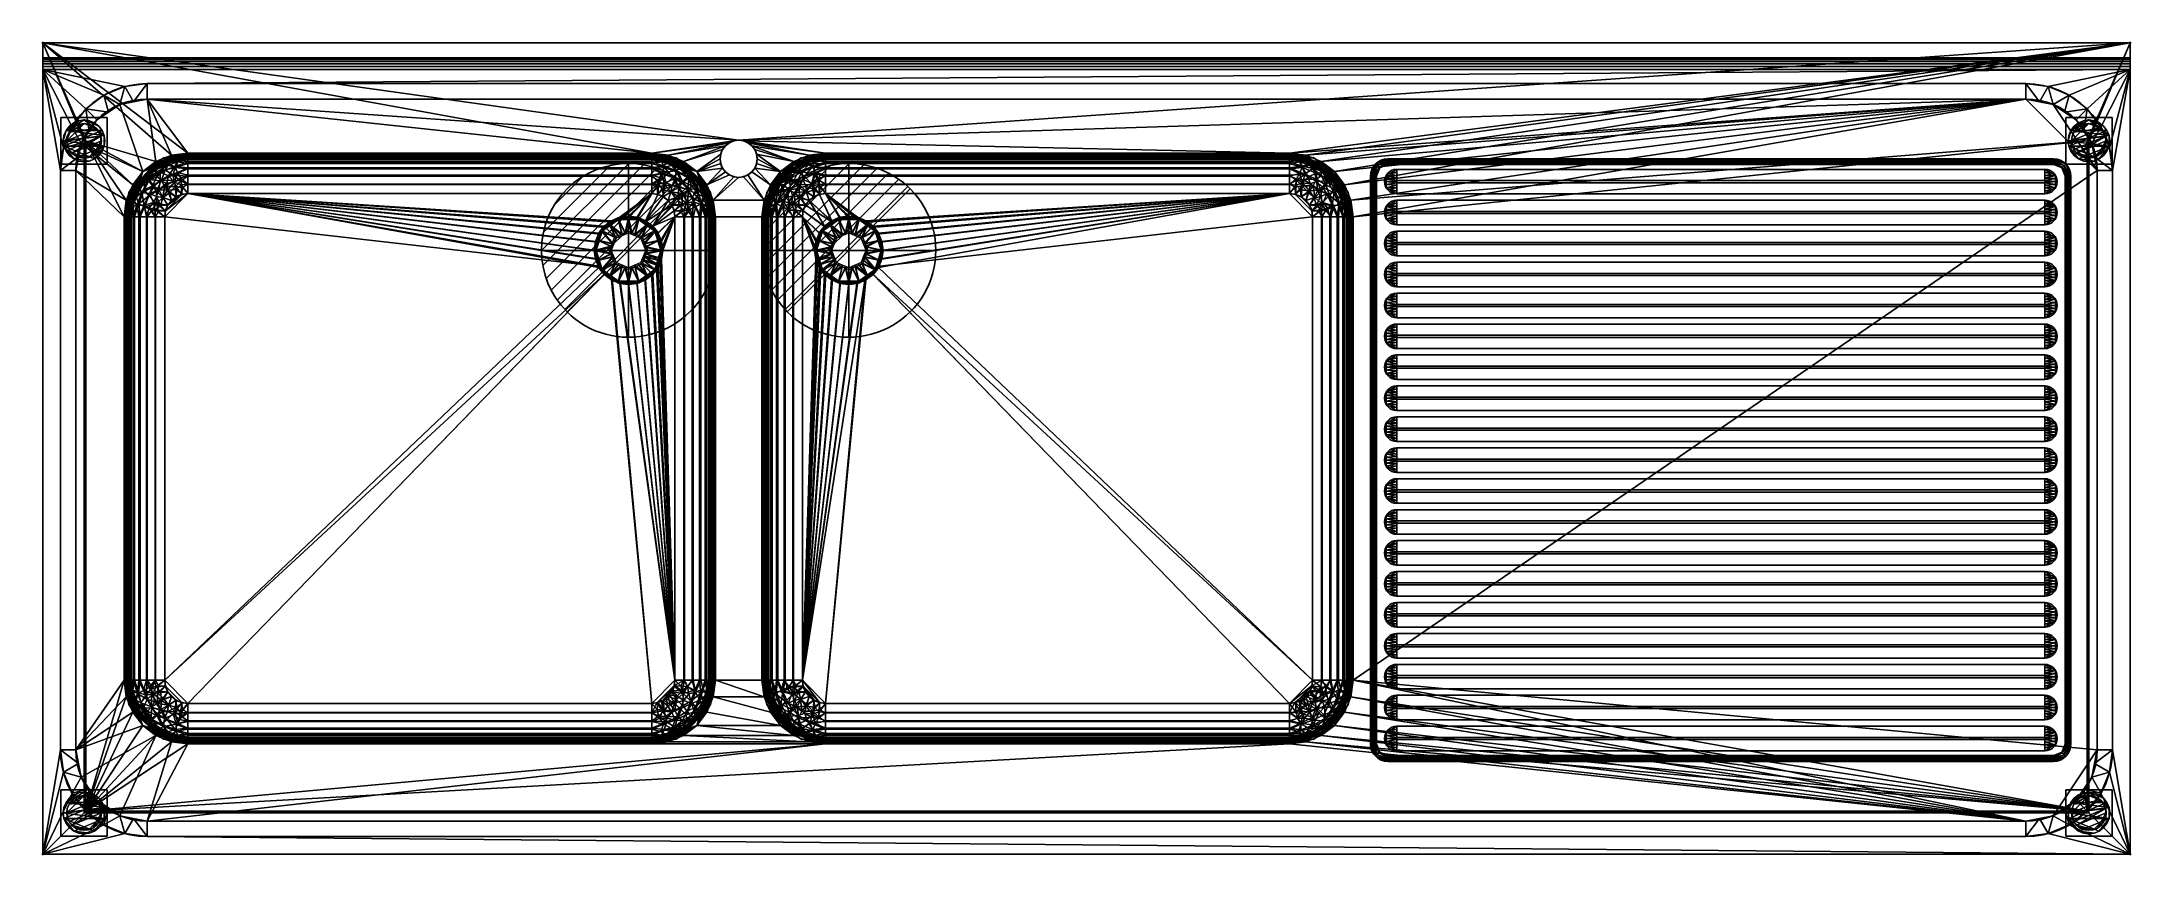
# Model space of a CAD drawing. Header units: millimetres. Extents: x -1 to 1801, y -701 to 1.
import ezdxf

# ---------------------------------------------------------------- set-up
doc = ezdxf.new("R2010")
doc.units = ezdxf.units.MM
doc.header["$PDMODE"] = 34
for name, color, linetype in [('IQ_200_2D', 1, 'Continuous'), ('IQ_200_3D', 1, 'Continuous'), ('IQ_204_2D', 7, 'Continuous'), ('IQ_204_3D', 7, 'Continuous'), ('IQ_CON_DRAIN_INT', 7, 'Continuous'), ('IQ_INS_3D', 3, 'Continuous')]:
    doc.layers.add(name, color=color, linetype=linetype)

# ---------------------------------------------------------------- blocks, each defined once
blk = doc.blocks.new('*X1')
at = {"color": 0}
for p, q in [((313.99, 2209.04), (321.51, 2216.55)), ((314.11, 2207.74), (322.8, 2216.44)), ((314.16, 2210.62), (319.93, 2216.39)), ((314.4, 2206.62), (323.93, 2216.15)), ((314.82, 2205.62), (324.92, 2215.72)), ((315.1, 2212.98), (317.57, 2215.44)), ((315.35, 2204.74), (325.8, 2215.19)), ((315.99, 2203.96), (326.58, 2214.56))]:
    blk.add_line(p, q, dxfattribs=at)
blk = doc.blocks.new('drain')
blk.add_line((-2.121, -2.121), (2.121, 2.121))
at = {"extrusion": (-1, 0, 0)}
blk.add_line((0, 2.121, -2.121), (0, -2.121, 2.121), dxfattribs=at)
at = {"extrusion": (0, -1, 0)}
blk.add_line((-2.121, 0, -2.121), (2.121, 0, 2.121), dxfattribs=at)
for start, end in [(45, 225), (225, 45)]:
    blk.add_arc((0, 0), 3, start, end)
at = {"extrusion": (-1, 0, 0)}
for start, end in [(45, 225), (225, 45)]:
    blk.add_arc((0, 0), 3, start, end, dxfattribs=at)
at = {"extrusion": (0, -1, 0)}
for start, end in [(45, 225), (225, 45)]:
    blk.add_arc((0, 0), 3, start, end, dxfattribs=at)
at = {"xscale": 0.4000000000000909, "yscale": 0.4000000000000909, "zscale": 0.4000000000000909}
blk.add_blockref('*X1', (-128.597, -883.621), dxfattribs=at)
at = {"extrusion": (-1, 0, 0), "xscale": 0.3999999999999773, "yscale": 0.3999999999999773, "zscale": 0.3999999999999773}
blk.add_blockref('*X1', (-128.597, -883.621), dxfattribs=at)
at = {"extrusion": (0, -1, 0), "xscale": 0.4000000000000909, "yscale": 0.4000000000000909, "zscale": 0.4000000000000909}
blk.add_blockref('*X1', (-128.597, -883.621), dxfattribs=at)

msp = doc.modelspace()

# ---------------------------------------------------------------- linework, layer by layer
at = {"layer": 'IQ_200_2D'}
for p, q in [((0, 0), (1800, 0)), ((0, -700), (0, 0)), ((1800, 0), (1800, -700)), ((1800, -700), (0, -700))]:
    msp.add_line(p, q, dxfattribs=at)
at = {"layer": 'IQ_204_2D'}
for p, q in [((0, -13), (1800, -13)), ((90, -35.1), (1710, -35.1)), ((1710, -48.4), (90, -48.4)), ((125, -100), (525, -100)), ((675, -100), (1075, -100)), ((1160, -100), (1734, -100)), ((1734, -105), (1160, -105)), ((15.1, -610), (15.1, -110)), ((28.4, -110), (28.4, -610)), ((1145, -605), (1145, -115)), ((1150, -115), (1150, -605)), ((1167.6, -109.1), (1726.5, -109.1)), ((1726.6, -118.8), (1167.7, -118.8)), ((1167.7, -120.6), (1726.6, -120.6)), ((1744, -605), (1744, -115)), ((1749, -115), (1749, -605)), ((1771.6, -610), (1771.6, -110)), ((1784.9, -110), (1784.9, -610)), ((525, -130), (125, -130)), ((1075, -130), (675, -130)), ((1726.5, -130.3), (1167.6, -130.3)), ((1167.6, -135.8), (1726.5, -135.8)), ((75, -550), (75, -150)), ((105, -150), (105, -550)), ((545, -550), (545, -150)), ((575, -150), (575, -550)), ((625, -550), (625, -150)), ((655, -150), (655, -550)), ((1095, -550), (1095, -150)), ((1125, -150), (1125, -550)), ((1726.5, -157), (1167.6, -157)), ((1726.6, -145.5), (1167.7, -145.5)), ((1167.7, -147.3), (1726.6, -147.3)), ((1167.6, -162.5), (1726.5, -162.5)), ((1726.6, -172.2), (1167.7, -172.2)), ((1167.7, -174), (1726.6, -174)), ((1726.5, -183.7), (1167.6, -183.7)), ((1167.6, -189.2), (1726.5, -189.2)), ((1726.5, -210.4), (1167.6, -210.4)), ((1167.6, -215.9), (1726.5, -215.9)), ((1726.6, -198.9), (1167.7, -198.9)), ((1167.7, -200.7), (1726.6, -200.7)), ((1726.6, -225.6), (1167.7, -225.6)), ((1167.7, -227.4), (1726.6, -227.4)), ((1726.5, -237.1), (1167.6, -237.1)), ((1167.6, -242.6), (1726.5, -242.6)), ((1726.5, -263.8), (1167.6, -263.8)), ((1167.6, -269.3), (1726.5, -269.3)), ((1726.6, -252.3), (1167.7, -252.3)), ((1167.7, -254.1), (1726.6, -254.1)), ((1726.6, -279), (1167.7, -279)), ((1167.7, -280.8), (1726.6, -280.8)), ((1726.5, -290.5), (1167.6, -290.5)), ((1167.6, -296), (1726.5, -296)), ((1726.6, -305.7), (1167.7, -305.7)), ((1726.5, -317.2), (1167.6, -317.2)), ((1167.6, -322.7), (1726.5, -322.7)), ((1167.7, -307.5), (1726.6, -307.5)), ((1726.6, -332.4), (1167.7, -332.4)), ((1167.7, -334.2), (1726.6, -334.2)), ((1726.5, -343.9), (1167.6, -343.9)), ((1167.6, -349.4), (1726.5, -349.4)), ((1726.6, -359.1), (1167.7, -359.1)), ((1726.5, -370.6), (1167.6, -370.6)), ((1167.6, -376.1), (1726.5, -376.1)), ((1167.7, -360.9), (1726.6, -360.9)), ((1726.6, -385.8), (1167.7, -385.8)), ((1167.7, -387.6), (1726.6, -387.6)), ((1726.5, -397.3), (1167.6, -397.3)), ((1167.6, -402.8), (1726.5, -402.8)), ((1726.6, -412.5), (1167.7, -412.5)), ((1167.7, -414.3), (1726.6, -414.3)), ((1726.5, -424), (1167.6, -424)), ((1167.6, -429.5), (1726.5, -429.5)), ((1726.6, -439.2), (1167.7, -439.2)), ((1167.7, -441), (1726.6, -441)), ((1726.5, -450.7), (1167.6, -450.7)), ((1167.6, -456.2), (1726.5, -456.2)), ((1726.6, -465.9), (1167.7, -465.9)), ((1167.7, -467.7), (1726.6, -467.7)), ((1726.5, -477.4), (1167.6, -477.4)), ((1167.6, -482.9), (1726.5, -482.9)), ((1726.5, -504.1), (1167.6, -504.1)), ((1726.6, -492.6), (1167.7, -492.6)), ((1167.7, -494.4), (1726.6, -494.4)), ((1167.6, -509.6), (1726.5, -509.6)), ((1726.6, -519.3), (1167.7, -519.3)), ((1167.7, -521.1), (1726.6, -521.1)), ((1726.5, -530.8), (1167.6, -530.8)), ((1167.6, -536.3), (1726.5, -536.3)), ((1726.5, -557.5), (1167.6, -557.5)), ((1726.6, -546), (1167.7, -546)), ((1167.7, -547.8), (1726.6, -547.8)), ((125, -570), (525, -570)), ((675, -570), (1075, -570)), ((1167.6, -563), (1726.5, -563)), ((1726.6, -572.7), (1167.7, -572.7)), ((1167.7, -574.5), (1726.6, -574.5)), ((1726.5, -584.2), (1167.6, -584.2)), ((1167.6, -589.7), (1726.5, -589.7)), ((525, -600), (125, -600)), ((1075, -600), (675, -600)), ((1726.5, -610.9), (1167.6, -610.9)), ((1726.6, -599.4), (1167.7, -599.4)), ((1167.7, -601.2), (1726.6, -601.2)), ((1160, -615), (1734, -615)), ((1734, -620), (1160, -620)), ((90, -671.6), (1710, -671.6)), ((1710, -684.9), (90, -684.9))]:
    msp.add_line(p, q, dxfattribs=at)
msp.add_circle((600, -100), 16, dxfattribs=at)
for centre, radius, start, end in [((90, -110), 74.9, 90, 180), ((1710, -110), 74.9, 360, 90), ((90, -110), 61.6, 90, 180), ((1710, -110), 61.6, 0, 90), ((125, -150), 50, 90, 180), ((525, -150), 50, 0, 90), ((675, -150), 50, 90, 180), ((1075, -150), 50, 0, 90), ((1160, -115), 15, 90, 180), ((1160, -115), 10, 90, 180), ((1734, -115), 15, 0, 90), ((1734, -115), 10, 0, 90), ((1167.6, -119.7), 10.6, 90, 270), ((1167.7, -119.7), 0.877, 90, 270), ((1726.5, -119.7), 10.6, 270, 90), ((1726.6, -119.7), 0.877, 270, 90), ((125, -150), 20, 90, 180), ((525, -150), 20, 0, 90), ((675, -150), 20, 90, 180), ((1075, -150), 20, 0, 90), ((1167.6, -146.4), 10.6, 90, 270), ((1726.5, -146.4), 10.6, 270, 90), ((505, -179), 28, 0, 180), ((695, -179), 28, 0, 180), ((1167.7, -146.4), 0.877, 90, 270), ((1726.6, -146.4), 0.877, 270, 90), ((505, -179), 28, 180, 0), ((695, -179), 28, 180, 0), ((1167.6, -173.1), 10.6, 90, 270), ((1167.7, -173.1), 0.877, 90, 270), ((1726.5, -173.1), 10.6, 270, 90), ((1726.6, -173.1), 0.877, 270, 90), ((1167.6, -199.8), 10.6, 90, 270), ((1726.5, -199.8), 10.6, 270, 90), ((1167.6, -226.5), 10.6, 90, 270), ((1167.7, -199.8), 0.877, 90, 270), ((1726.5, -226.5), 10.6, 270, 90), ((1726.6, -199.8), 0.877, 270, 90), ((1167.7, -226.5), 0.877, 90, 270), ((1726.6, -226.5), 0.877, 270, 90), ((1167.6, -253.2), 10.6, 90, 270), ((1726.5, -253.2), 10.6, 270, 90), ((1167.6, -279.9), 10.6, 90, 270), ((1167.7, -253.2), 0.877, 90, 270), ((1726.5, -279.9), 10.6, 270, 90), ((1726.6, -253.2), 0.877, 270, 90), ((1167.7, -279.9), 0.877, 90, 270), ((1726.6, -279.9), 0.877, 270, 90), ((1167.6, -306.6), 10.6, 90, 270), ((1167.7, -306.6), 0.877, 90, 270), ((1726.5, -306.6), 10.6, 270, 90), ((1726.6, -306.6), 0.877, 270, 90), ((1167.6, -333.3), 10.6, 90, 270), ((1726.5, -333.3), 10.6, 270, 90), ((1167.7, -333.3), 0.877, 90, 270), ((1726.6, -333.3), 0.877, 270, 90), ((1167.6, -360), 10.6, 90, 270), ((1167.7, -360), 0.877, 90, 270), ((1726.5, -360), 10.6, 270, 90), ((1726.6, -360), 0.877, 270, 90), ((1167.6, -386.7), 10.6, 90, 270), ((1726.5, -386.7), 10.6, 270, 90), ((1167.7, -386.7), 0.877, 90, 270), ((1726.6, -386.7), 0.877, 270, 90), ((1167.6, -413.4), 10.6, 90, 270), ((1167.7, -413.4), 0.877, 90, 270), ((1726.5, -413.4), 10.6, 270, 90), ((1726.6, -413.4), 0.877, 270, 90), ((1167.6, -440.1), 10.6, 90, 270), ((1726.5, -440.1), 10.6, 270, 90), ((1167.7, -440.1), 0.877, 90, 270), ((1726.6, -440.1), 0.877, 270, 90), ((1167.6, -466.8), 10.6, 90, 270), ((1167.7, -466.8), 0.877, 90, 270), ((1726.5, -466.8), 10.6, 270, 90), ((1726.6, -466.8), 0.877, 270, 90), ((1167.6, -493.5), 10.6, 90, 270), ((1726.5, -493.5), 10.6, 270, 90), ((1167.7, -493.5), 0.877, 90, 270), ((1726.6, -493.5), 0.877, 270, 90), ((1167.6, -520.2), 10.6, 90, 270), ((1167.7, -520.2), 0.877, 90, 270), ((1726.5, -520.2), 10.6, 270, 90), ((1726.6, -520.2), 0.877, 270, 90), ((1167.6, -546.9), 10.6, 90, 270), ((1726.5, -546.9), 10.6, 270, 90), ((125, -550), 50, 180, 270), ((125, -550), 20, 180, 270), ((525, -550), 20, 270, 0), ((525, -550), 50, 270, 0), ((675, -550), 50, 180, 270), ((675, -550), 20, 180, 270), ((1075, -550), 20, 270, 0), ((1075, -550), 50, 270, 0), ((1167.7, -546.9), 0.877, 90, 270), ((1726.6, -546.9), 0.877, 270, 90), ((1167.6, -573.6), 10.6, 90, 270), ((1167.7, -573.6), 0.877, 90, 270), ((1726.5, -573.6), 10.6, 270, 90), ((1726.6, -573.6), 0.877, 270, 90), ((1167.6, -600.3), 10.6, 90, 270), ((1726.5, -600.3), 10.6, 270, 90), ((90, -610), 74.9, 180, 270), ((90, -610), 61.6, 180, 270), ((1160, -605), 15, 180, 270), ((1160, -605), 10, 180, 270), ((1167.7, -600.3), 0.877, 90, 270), ((1710, -610), 74.9, 270, 360), ((1710, -610), 61.6, 270, 360), ((1726.6, -600.3), 0.877, 270, 90), ((1734, -605), 15, 270, 0), ((1734, -605), 10, 270, 0)]:
    msp.add_arc(centre, radius, start, end, dxfattribs=at)
at = {"layer": 'IQ_INS_3D'}
for p in [(0, 0), (1800, 0), (0, -700), (1800, -700)]:
    msp.add_point(p, dxfattribs=at)

# ---------------------------------------------------------------- block references
at = {"layer": 'IQ_CON_DRAIN_INT', "xscale": 25, "yscale": 25, "zscale": 25}
for p in [(505, -179), (695, -179)]:
    msp.add_blockref('drain', p, dxfattribs=at)

# ---------------------------------------------------------------- meshes
at = {"layer": 'IQ_200_3D', "lineweight": 18}
mesh = msp.add_polyface(dxfattribs=at)
corners = [(0, -13, 1000), (0, 0, 1000), (0, 0, 850), (0, -700, 850), (0, -700, 900), (0, -23, 900), (0, -20.4, 900.3), (0, -18, 901.3), (0, -15.9, 902.9), (0, -14.3, 905), (0, -13.3, 907.4), (0, -13, 910)]
mesh.append_faces([[corners[k] for k in face] for face in [(6, 2, 5), (11, 2, 10)]], dxfattribs={"vtx0": -1, "vtx1": -1})
mesh.append_faces([[corners[k] for k in face] for face in [(2, 6, 7), (2, 7, 8)]], dxfattribs={"vtx0": -1, "vtx2": -1})
mesh.append_faces([[corners[k] for k in face] for face in [(9, 10, 2), (8, 9, 2)]], dxfattribs={"vtx1": -1, "vtx2": -1})
mesh.append_faces([[corners[k] for k in face] for face in [(3, 4, 5, 2)]], dxfattribs={"vtx2": -1})
mesh.append_faces([[corners[k] for k in face] for face in [(11, 0, 1, 2)]], dxfattribs={"vtx3": -1})
mesh = msp.add_polyface(dxfattribs=at)
corners = [(1800, 0, 850), (1800, -700, 850), (0, -700, 850), (0, 0, 850), (35.5, -664.5, 850), (1764.5, -664.5, 850), (1764.5, -84.5, 850), (1763, -84.5, 850), (1763, -663, 850), (37, -663, 850), (37, -84.5, 850), (35.5, -84.5, 850), (580, -550, 850), (580, -150, 850), (578.1, -135.8, 850), (572.6, -122.5, 850), (563.9, -111.1, 850), (552.5, -102.4, 850), (539.2, -96.9, 850), (525, -95, 850), (125, -95, 850), (110.8, -96.9, 850), (97.5, -102.4, 850), (86.1, -111.1, 850), (77.4, -122.5, 850), (71.9, -135.8, 850), (70, -150, 850), (70, -550, 850), (71.9, -564.2, 850), (77.4, -577.5, 850), (86.1, -588.9, 850), (97.5, -597.6, 850), (110.8, -603.1, 850), (125, -605, 850), (525, -605, 850), (539.2, -603.1, 850), (552.5, -597.6, 850), (563.9, -588.9, 850), (572.6, -577.5, 850), (578.1, -564.2, 850), (675, -95, 850), (660.8, -96.9, 850), (647.5, -102.4, 850), (636.1, -111.1, 850), (627.4, -122.5, 850), (621.9, -135.8, 850), (620, -150, 850), (620, -550, 850), (621.9, -564.2, 850), (627.4, -577.5, 850), (636.1, -588.9, 850), (647.5, -597.6, 850), (660.8, -603.1, 850), (675, -605, 850), (1075, -605, 850), (1089.2, -603.1, 850), (1102.5, -597.6, 850), (1113.9, -588.9, 850), (1122.6, -577.5, 850), (1128.1, -564.2, 850), (1130, -550, 850), (1130, -150, 850), (1128.1, -135.8, 850), (1122.6, -122.5, 850), (1113.9, -111.1, 850), (1102.5, -102.4, 850), (1089.2, -96.9, 850), (1075, -95, 850), (616, -100, 850), (615.5, -95.9, 850), (613.9, -92, 850), (611.3, -88.7, 850), (608, -86.1, 850), (604.1, -84.5, 850), (600, -84, 850), (595.9, -84.5, 850), (592, -86.1, 850), (588.7, -88.7, 850), (586.1, -92, 850), (584.5, -95.9, 850), (584, -100, 850), (584.5, -104.1, 850), (586.1, -108, 850), (588.7, -111.3, 850), (592, -113.9, 850), (595.9, -115.5, 850), (600, -116, 850), (604.1, -115.5, 850), (608, -113.9, 850), (611.3, -111.3, 850), (613.9, -108, 850), (615.5, -104.1, 850)]
mesh.append_faces([[corners[k] for k in face] for face in [(60, 8, 59), (48, 12, 47), (67, 0, 66), (36, 52, 35), (33, 9, 32), (30, 9, 29), (24, 10, 23)]], dxfattribs={"vtx0": -1, "vtx1": -1})
mesh.append_faces([[corners[k] for k in face] for face in [(74, 0, 67, 73)]], dxfattribs={"vtx0": -1, "vtx1": -1, "vtx2": -1})
mesh.append_faces([[corners[k] for k in face] for face in [(45, 14, 86, 87)]], dxfattribs={"vtx0": -1, "vtx1": -1, "vtx3": -1})
mesh.append_faces([[corners[k] for k in face] for face in [(1, 5, 6, 0), (8, 56, 57), (8, 57, 58), (7, 61, 62), (35, 52, 53, 34), (0, 6, 7), (73, 67, 40), (45, 87, 88), (44, 89, 90), (14, 85, 86), (27, 9, 10, 26), (9, 27, 28), (15, 83, 84), (17, 78, 79, 16), (16, 80, 81), (10, 25, 26), (16, 79, 80), (74, 3, 0)]], dxfattribs={"vtx0": -1, "vtx2": -1})
mesh.append_faces([[corners[k] for k in face] for face in [(7, 62, 63, 0), (9, 33, 34, 53), (3, 74, 75, 19)]], dxfattribs={"vtx0": -1, "vtx2": -1, "vtx3": -1})
mesh.append_faces([[corners[k] for k in face] for face in [(58, 59, 8), (55, 56, 8), (64, 65, 0), (65, 66, 0), (63, 64, 0), (68, 69, 43), (70, 71, 42), (91, 68, 43), (53, 54, 9), (31, 32, 9), (30, 31, 9), (28, 29, 9), (24, 25, 10), (81, 82, 16), (75, 76, 19), (22, 23, 10), (20, 21, 3), (19, 20, 3), (10, 11, 3)]], dxfattribs={"vtx1": -1, "vtx2": -1})
mesh.append_faces([[corners[k] for k in face] for face in [(21, 22, 10, 3)]], dxfattribs={"vtx1": -1, "vtx2": -1, "vtx3": -1})
mesh.append_faces([[corners[k] for k in face] for face in [(4, 5, 1, 2), (7, 8, 60, 61), (54, 55, 8, 9), (51, 52, 36, 37), (50, 51, 37, 38), (48, 49, 39, 12), (45, 46, 13, 14), (44, 45, 88, 89), (49, 50, 38, 39), (42, 43, 69, 70), (40, 41, 72, 73), (41, 42, 71, 72), (90, 91, 43, 44), (46, 47, 12, 13), (14, 15, 84, 85), (11, 4, 2, 3), (82, 83, 15, 16), (77, 78, 17, 18), (76, 77, 18, 19)]], dxfattribs={"vtx1": -1, "vtx3": -1})
mesh = msp.add_polyface(dxfattribs=at)
corners = [(1800, 0, 850), (0, 0, 850), (0, 0, 1000), (1800, 0, 1000)]
mesh.append_faces([[corners[k] for k in face] for face in [(0, 1, 2, 3)]])
mesh = msp.add_polyface(dxfattribs=at)
corners = [(1800, 0, 1000), (0, 0, 1000), (0, -13, 1000), (1800, -13, 1000)]
mesh.append_faces([[corners[k] for k in face] for face in [(0, 1, 2, 3)]])
mesh = msp.add_polyface(dxfattribs=at)
corners = [(1800, -13, 1000), (1800, -13, 910), (1800, -13.3, 907.4), (1800, -14.3, 905), (1800, -15.9, 902.9), (1800, -18, 901.3), (1800, -20.4, 900.3), (1800, -23, 900), (1800, -700, 900), (1800, -700, 850), (1800, 0, 850), (1800, 0, 1000)]
mesh.append_faces([[corners[k] for k in face] for face in [(5, 10, 4)]], dxfattribs={"vtx0": -1, "vtx1": -1})
mesh.append_faces([[corners[k] for k in face] for face in [(10, 6, 7)]], dxfattribs={"vtx0": -1, "vtx2": -1})
mesh.append_faces([[corners[k] for k in face] for face in [(3, 4, 10), (2, 3, 10), (1, 2, 10), (5, 6, 10)]], dxfattribs={"vtx1": -1, "vtx2": -1})
mesh.append_faces([[corners[k] for k in face] for face in [(11, 0, 1, 10)]], dxfattribs={"vtx2": -1})
mesh.append_faces([[corners[k] for k in face] for face in [(7, 8, 9, 10)]], dxfattribs={"vtx3": -1})
mesh = msp.add_polyface(dxfattribs=at)
corners = [(1800, -13, 1000), (0, -13, 1000), (0, -13, 910), (1800, -13, 910)]
mesh.append_faces([[corners[k] for k in face] for face in [(0, 1, 2, 3)]])
mesh = msp.add_polyface(dxfattribs=at)
corners = [(1800, -23, 900), (1800, -20.4, 900.3), (1800, -18, 901.3), (1800, -15.9, 902.9), (1800, -14.3, 905), (1800, -13.3, 907.4), (1800, -13, 910), (0, -13, 910), (0, -13.3, 907.4), (0, -14.3, 905), (0, -15.9, 902.9), (0, -18, 901.3), (0, -20.4, 900.3), (0, -23, 900)]
mesh.append_faces([[corners[k] for k in face] for face in [(9, 4, 5, 8), (4, 9, 10, 3), (12, 1, 2, 11), (3, 10, 11, 2)]], dxfattribs={"vtx0": -1, "vtx2": -1})
mesh.append_faces([[corners[k] for k in face] for face in [(13, 0, 1, 12)]], dxfattribs={"vtx2": -1})
mesh.append_faces([[corners[k] for k in face] for face in [(5, 6, 7, 8)]], dxfattribs={"vtx3": -1})
mesh = msp.add_polyface(dxfattribs=at)
corners = [(1800, -700, 900), (1800, -23, 900), (0, -23, 900), (0, -700, 900), (90, -35.1, 900), (1710, -35.1, 900), (1729.4, -37.7, 900), (1747.4, -45.1, 900), (1763, -57, 900), (1774.9, -72.6, 900), (1782.3, -90.6, 900), (1784.9, -110, 900), (1784.9, -610, 900), (1782.3, -629.4, 900), (1774.9, -647.4, 900), (1763, -663, 900), (1747.4, -674.9, 900), (1729.4, -682.3, 900), (1710, -684.9, 900), (90, -684.9, 900), (70.6, -682.3, 900), (52.6, -674.9, 900), (37, -663, 900), (25.1, -647.4, 900), (17.7, -629.4, 900), (15.1, -610, 900), (15.1, -110, 900), (17.7, -90.6, 900), (25.1, -72.6, 900), (37, -57, 900), (52.6, -45.1, 900), (70.6, -37.7, 900)]
mesh.append_faces([[corners[k] for k in face] for face in [(9, 1, 8), (14, 0, 13), (31, 2, 30), (28, 2, 27), (21, 3, 20), (23, 3, 22)]], dxfattribs={"vtx0": -1, "vtx1": -1})
mesh.append_faces([[corners[k] for k in face] for face in [(1, 9, 10), (1, 11, 12, 0), (0, 14, 15), (2, 31, 4, 1), (2, 28, 29), (3, 23, 24)]], dxfattribs={"vtx0": -1, "vtx2": -1})
mesh.append_faces([[corners[k] for k in face] for face in [(0, 17, 18, 19)]], dxfattribs={"vtx0": -1, "vtx3": -1})
mesh.append_faces([[corners[k] for k in face] for face in [(10, 11, 1), (5, 6, 1, 4), (7, 8, 1), (6, 7, 1), (12, 13, 0), (15, 16, 0), (16, 17, 0), (29, 30, 2), (26, 27, 2), (21, 22, 3), (24, 25, 3)]], dxfattribs={"vtx1": -1, "vtx2": -1})
mesh.append_faces([[corners[k] for k in face] for face in [(25, 26, 2, 3), (19, 20, 3, 0)]], dxfattribs={"vtx1": -1, "vtx3": -1})
mesh = msp.add_polyface(dxfattribs=at)
corners = [(28.4, -110, 890), (33.1, -86.4, 890), (46.4, -66.4, 890), (66.4, -53.1, 890), (90, -48.4, 890), (90, -35.1, 900), (70.6, -37.7, 900), (52.6, -45.1, 900), (37, -57, 900), (25.1, -72.6, 900), (17.7, -90.6, 900), (15.1, -110, 900), (78.2, -50.7, 890), (56.4, -59.8, 890), (39.8, -76.4, 890), (30.7, -98.2, 890)]
mesh.append_faces([[corners[k] for k in face] for face in [(15, 11, 0)]], dxfattribs={"vtx0": -1})
mesh.append_faces([[corners[k] for k in face] for face in [(6, 12, 5), (13, 8, 2), (8, 13, 7), (9, 14, 8), (2, 8, 14)]], dxfattribs={"vtx0": -1, "vtx1": -1})
mesh.append_faces([[corners[k] for k in face] for face in [(3, 6, 7), (6, 3, 12), (15, 10, 11), (9, 1, 14)]], dxfattribs={"vtx0": -1, "vtx2": -1})
mesh.append_faces([[corners[k] for k in face] for face in [(4, 5, 12)]], dxfattribs={"vtx1": -1})
mesh.append_faces([[corners[k] for k in face] for face in [(13, 3, 7), (15, 1, 10), (9, 10, 1)]], dxfattribs={"vtx1": -1, "vtx2": -1})
mesh = msp.add_polyface(dxfattribs=at)
corners = [(1710, -48.4, 890), (1710, -35.1, 900), (90, -35.1, 900), (90, -48.4, 890)]
mesh.append_faces([[corners[k] for k in face] for face in [(0, 1, 2, 3)]])
mesh = msp.add_polyface(dxfattribs=at)
corners = [(1710, -48.4, 890), (1733.6, -53.1, 890), (1753.6, -66.4, 890), (1766.9, -86.4, 890), (1771.6, -110, 890), (1784.9, -110, 900), (1782.3, -90.6, 900), (1774.9, -72.6, 900), (1763, -57, 900), (1747.4, -45.1, 900), (1729.4, -37.7, 900), (1710, -35.1, 900), (1769.3, -98.2, 890), (1760.2, -76.4, 890), (1743.6, -59.8, 890), (1721.8, -50.7, 890)]
mesh.append_faces([[corners[k] for k in face] for face in [(15, 11, 0)]], dxfattribs={"vtx0": -1})
mesh.append_faces([[corners[k] for k in face] for face in [(6, 12, 5), (13, 8, 2), (8, 13, 7), (9, 14, 8), (2, 8, 14)]], dxfattribs={"vtx0": -1, "vtx1": -1})
mesh.append_faces([[corners[k] for k in face] for face in [(3, 6, 7), (6, 3, 12), (15, 10, 11), (9, 1, 14)]], dxfattribs={"vtx0": -1, "vtx2": -1})
mesh.append_faces([[corners[k] for k in face] for face in [(4, 5, 12)]], dxfattribs={"vtx1": -1})
mesh.append_faces([[corners[k] for k in face] for face in [(13, 3, 7), (15, 1, 10), (9, 10, 1)]], dxfattribs={"vtx1": -1, "vtx2": -1})
mesh = msp.add_polyface(dxfattribs=at)
corners = [(1710, -48.4, 890), (90, -48.4, 890), (66.4, -53.1, 890), (46.4, -66.4, 890), (33.1, -86.4, 890), (28.4, -110, 890), (28.4, -610, 890), (33.1, -633.6, 890), (46.4, -653.6, 890), (66.4, -666.9, 890), (90, -671.6, 890), (1710, -671.6, 890), (1733.6, -666.9, 890), (1753.6, -653.6, 890), (1766.9, -633.6, 890), (1771.6, -610, 890), (1771.6, -110, 890), (1766.9, -86.4, 890), (1753.6, -66.4, 890), (1733.6, -53.1, 890), (580, -150, 890), (580, -550, 890), (578.1, -564.2, 890), (572.6, -577.5, 890), (563.9, -588.9, 890), (552.5, -597.6, 890), (539.2, -603.1, 890), (525, -605, 890), (125, -605, 890), (110.8, -603.1, 890), (97.5, -597.6, 890), (86.1, -588.9, 890), (77.4, -577.5, 890), (71.9, -564.2, 890), (70, -550, 890), (70, -150, 890), (71.9, -135.8, 890), (77.4, -122.5, 890), (86.1, -111.1, 890), (97.5, -102.4, 890), (110.8, -96.9, 890), (125, -95, 890), (525, -95, 890), (539.2, -96.9, 890), (552.5, -102.4, 890), (563.9, -111.1, 890), (572.6, -122.5, 890), (578.1, -135.8, 890), (620, -150, 890), (621.9, -135.8, 890), (627.4, -122.5, 890), (636.1, -111.1, 890), (647.5, -102.4, 890), (660.8, -96.9, 890), (675, -95, 890), (1075, -95, 890), (1089.2, -96.9, 890), (1102.5, -102.4, 890), (1113.9, -111.1, 890), (1122.6, -122.5, 890), (1128.1, -135.8, 890), (1130, -150, 890), (1130, -550, 890), (1128.1, -564.2, 890), (1122.6, -577.5, 890), (1113.9, -588.9, 890), (1102.5, -597.6, 890), (1089.2, -603.1, 890), (1075, -605, 890), (675, -605, 890), (660.8, -603.1, 890), (647.5, -597.6, 890), (636.1, -588.9, 890), (627.4, -577.5, 890), (621.9, -564.2, 890), (620, -550, 890), (584, -100, 890), (584.5, -95.9, 890), (586.1, -92, 890), (588.7, -88.7, 890), (592, -86.1, 890), (595.9, -84.5, 890), (600, -84, 890), (604.1, -84.5, 890), (608, -86.1, 890), (611.3, -88.7, 890), (613.9, -92, 890), (615.5, -95.9, 890), (616, -100, 890), (615.5, -104.1, 890), (613.9, -108, 890), (611.3, -111.3, 890), (608, -113.9, 890), (604.1, -115.5, 890), (600, -116, 890), (595.9, -115.5, 890), (592, -113.9, 890), (588.7, -111.3, 890), (586.1, -108, 890), (584.5, -104.1, 890)]
mesh.append_faces([[corners[k] for k in face] for face in [(66, 11, 65), (65, 11, 64), (16, 62, 15), (63, 11, 62), (74, 22, 73), (58, 0, 57), (0, 16, 19), (87, 52, 86), (33, 6, 32), (97, 46, 96), (77, 45, 76)]], dxfattribs={"vtx0": -1, "vtx1": -1})
mesh.append_faces([[corners[k] for k in face] for face in [(94, 47, 49, 93)]], dxfattribs={"vtx0": -1, "vtx1": -1, "vtx2": -1})
mesh.append_faces([[corners[k] for k in face] for face in [(15, 62, 11, 12), (55, 0, 82, 83)]], dxfattribs={"vtx0": -1, "vtx1": -1, "vtx3": -1})
mesh.append_faces([[corners[k] for k in face] for face in [(11, 63, 64), (11, 66, 67), (11, 67, 68), (23, 72, 73, 22), (20, 48, 49, 47), (92, 49, 50, 91), (0, 58, 59), (0, 55, 56), (51, 88, 89), (21, 75, 48, 20), (10, 28, 29), (96, 46, 47, 95), (72, 23, 24), (30, 9, 10, 29), (7, 30, 31, 6), (6, 31, 32), (6, 33, 34), (5, 35, 36), (5, 36, 37, 4), (45, 99, 76), (44, 78, 79), (2, 38, 39, 1), (4, 37, 38), (1, 40, 41), (1, 41, 42), (1, 39, 40)]], dxfattribs={"vtx0": -1, "vtx2": -1})
mesh.append_faces([[corners[k] for k in face] for face in [(0, 61, 62, 16)]], dxfattribs={"vtx0": -1, "vtx2": -1, "vtx3": -1})
mesh.append_faces([[corners[k] for k in face] for face in [(38, 2, 3, 4)]], dxfattribs={"vtx0": -1, "vtx3": -1})
mesh.append_faces([[corners[k] for k in face] for face in [(60, 61, 0), (59, 60, 0), (56, 57, 0), (89, 90, 51), (92, 93, 49), (94, 95, 47), (8, 9, 30, 7), (97, 98, 46), (0, 1, 82)]], dxfattribs={"vtx1": -1, "vtx2": -1})
mesh.append_faces([[corners[k] for k in face] for face in [(27, 28, 10, 69), (81, 82, 1, 42)]], dxfattribs={"vtx1": -1, "vtx2": -1, "vtx3": -1})
mesh.append_faces([[corners[k] for k in face] for face in [(69, 70, 26, 27), (70, 71, 25, 26), (68, 69, 10, 11), (74, 75, 21, 22), (71, 72, 24, 25), (52, 53, 85, 86), (54, 55, 83, 84), (53, 54, 84, 85), (50, 51, 90, 91), (87, 88, 51, 52), (34, 35, 5, 6), (98, 99, 45, 46), (80, 81, 42, 43), (77, 78, 44, 45), (79, 80, 43, 44)]], dxfattribs={"vtx1": -1, "vtx3": -1})
mesh.append_faces([[corners[k] for k in face] for face in [(13, 14, 15, 12)]], dxfattribs={"vtx2": -1})
mesh.append_faces([[corners[k] for k in face] for face in [(16, 17, 18, 19)]], dxfattribs={"vtx3": -1})
mesh = msp.add_polyface(dxfattribs=at)
corners = [(15.5, -64.5, 850), (15.5, -104.5, 850), (55.5, -104.5, 850), (55.5, -64.5, 850)]
mesh.append_faces([[corners[k] for k in face] for face in [(0, 1, 2, 3)]])
mesh = msp.add_polyface(dxfattribs=at)
corners = [(55.5, -104.5, 75), (15.5, -104.5, 75), (15.5, -64.5, 75), (55.5, -64.5, 75)]
mesh.append_faces([[corners[k] for k in face] for face in [(0, 1, 2, 3)]])
mesh = msp.add_polyface(dxfattribs=at)
corners = [(55.5, -64.5, 850), (55.5, -64.5, 75), (15.5, -64.5, 75), (15.5, -64.5, 850)]
mesh.append_faces([[corners[k] for k in face] for face in [(0, 1, 2, 3)]])
mesh = msp.add_polyface(dxfattribs=at)
corners = [(15.5, -64.5, 850), (15.5, -64.5, 75), (15.5, -104.5, 75), (15.5, -104.5, 850)]
mesh.append_faces([[corners[k] for k in face] for face in [(0, 1, 2, 3)]])
mesh = msp.add_polyface(dxfattribs=at)
corners = [(17.5, -84.5, 5), (18.1, -89.2, 5), (19.9, -93.5, 5), (22.8, -97.2, 5), (26.5, -100.1, 5), (30.8, -101.9, 5), (35.5, -102.5, 5), (40.2, -101.9, 5), (44.5, -100.1, 5), (48.2, -97.2, 5), (51.1, -93.5, 5), (52.9, -89.2, 5), (53.5, -84.5, 5), (52.9, -79.8, 5), (51.1, -75.5, 5), (48.2, -71.8, 5), (44.5, -68.9, 5), (40.2, -67.1, 5), (35.5, -66.5, 5), (30.8, -67.1, 5), (26.5, -68.9, 5), (22.8, -71.8, 5), (19.9, -75.5, 5), (18.1, -79.8, 5)]
mesh.append_faces([[corners[k] for k in face] for face in [(11, 8, 9, 10)]], dxfattribs={"vtx0": -1})
mesh.append_faces([[corners[k] for k in face] for face in [(4, 7, 8, 11), (11, 0, 1, 4), (13, 18, 19, 22)]], dxfattribs={"vtx0": -1, "vtx2": -1, "vtx3": -1})
mesh.append_faces([[corners[k] for k in face] for face in [(0, 11, 12, 13)]], dxfattribs={"vtx0": -1, "vtx3": -1})
mesh.append_faces([[corners[k] for k in face] for face in [(2, 3, 4, 1), (16, 17, 18, 15)]], dxfattribs={"vtx2": -1})
mesh.append_faces([[corners[k] for k in face] for face in [(13, 14, 15, 18), (22, 23, 0, 13)]], dxfattribs={"vtx2": -1, "vtx3": -1})
mesh.append_faces([[corners[k] for k in face] for face in [(4, 5, 6, 7), (19, 20, 21, 22)]], dxfattribs={"vtx3": -1})
mesh = msp.add_polyface(dxfattribs=at)
corners = [(17.5, -84.5, 0), (18.1, -79.8, 0), (19.9, -75.5, 0), (22.8, -71.8, 0), (26.5, -68.9, 0), (30.8, -67.1, 0), (35.5, -66.5, 0), (40.2, -67.1, 0), (44.5, -68.9, 0), (48.2, -71.8, 0), (51.1, -75.5, 0), (52.9, -79.8, 0), (53.5, -84.5, 0), (52.9, -89.2, 0), (51.1, -93.5, 0), (48.2, -97.2, 0), (44.5, -100.1, 0), (40.2, -101.9, 0), (35.5, -102.5, 0), (30.8, -101.9, 0), (26.5, -100.1, 0), (22.8, -97.2, 0), (19.9, -93.5, 0), (18.1, -89.2, 0)]
mesh.append_faces([[corners[k] for k in face] for face in [(2, 0, 1), (15, 13, 14), (13, 11, 12)]], dxfattribs={"vtx0": -1})
mesh.append_faces([[corners[k] for k in face] for face in [(16, 23, 13, 15)]], dxfattribs={"vtx0": -1, "vtx1": -1, "vtx2": -1})
mesh.append_faces([[corners[k] for k in face] for face in [(2, 10, 23, 0)]], dxfattribs={"vtx0": -1, "vtx1": -1, "vtx3": -1})
mesh.append_faces([[corners[k] for k in face] for face in [(2, 5, 6)]], dxfattribs={"vtx0": -1, "vtx2": -1})
mesh.append_faces([[corners[k] for k in face] for face in [(23, 10, 11, 13), (23, 16, 17, 20)]], dxfattribs={"vtx0": -1, "vtx2": -1, "vtx3": -1})
mesh.append_faces([[corners[k] for k in face] for face in [(9, 10, 2, 6)]], dxfattribs={"vtx1": -1, "vtx2": -1, "vtx3": -1})
mesh.append_faces([[corners[k] for k in face] for face in [(3, 4, 5, 2), (18, 19, 20, 17)]], dxfattribs={"vtx2": -1})
mesh.append_faces([[corners[k] for k in face] for face in [(6, 7, 8, 9), (20, 21, 22, 23)]], dxfattribs={"vtx3": -1})
mesh = msp.add_polyface(dxfattribs=at)
corners = [(17.5, -84.5, 5), (18.1, -79.8, 5), (19.9, -75.5, 5), (22.8, -71.8, 5), (26.5, -68.9, 5), (30.8, -67.1, 5), (35.5, -66.5, 5), (40.2, -67.1, 5), (44.5, -68.9, 5), (48.2, -71.8, 5), (51.1, -75.5, 5), (52.9, -79.8, 5), (53.5, -84.5, 5), (53.5, -84.5, 0), (52.9, -79.8, 0), (51.1, -75.5, 0), (48.2, -71.8, 0), (44.5, -68.9, 0), (40.2, -67.1, 0), (35.5, -66.5, 0), (30.8, -67.1, 0), (26.5, -68.9, 0), (22.8, -71.8, 0), (19.9, -75.5, 0), (18.1, -79.8, 0), (17.5, -84.5, 0)]
mesh.append_faces([[corners[k] for k in face] for face in [(13, 14, 11, 12), (0, 1, 24, 25)]], dxfattribs={"vtx1": -1})
mesh.append_faces([[corners[k] for k in face] for face in [(14, 15, 10, 11), (16, 17, 8, 9), (15, 16, 9, 10), (17, 18, 7, 8), (6, 7, 18, 19), (19, 20, 5, 6), (20, 21, 4, 5), (22, 23, 2, 3), (21, 22, 3, 4), (23, 24, 1, 2)]], dxfattribs={"vtx1": -1, "vtx3": -1})
mesh = msp.add_polyface(dxfattribs=at)
corners = [(20.5, -84.5, 75), (21, -88.4, 75), (22.5, -92, 75), (24.9, -95.1, 75), (28, -97.5, 75), (31.6, -99, 75), (35.5, -99.5, 75), (39.4, -99, 75), (43, -97.5, 75), (46.1, -95.1, 75), (48.5, -92, 75), (50, -88.4, 75), (50.5, -84.5, 75), (50, -80.6, 75), (48.5, -77, 75), (46.1, -73.9, 75), (43, -71.5, 75), (39.4, -70, 75), (35.5, -69.5, 75), (31.6, -70, 75), (28, -71.5, 75), (24.9, -73.9, 75), (22.5, -77, 75), (21, -80.6, 75)]
mesh.append_faces([[corners[k] for k in face] for face in [(10, 8, 9), (22, 20, 21)]], dxfattribs={"vtx0": -1})
mesh.append_faces([[corners[k] for k in face] for face in [(7, 3, 6)]], dxfattribs={"vtx0": -1, "vtx1": -1})
mesh.append_faces([[corners[k] for k in face] for face in [(22, 15, 18, 20)]], dxfattribs={"vtx0": -1, "vtx1": -1, "vtx2": -1, "vtx3": -1})
mesh.append_faces([[corners[k] for k in face] for face in [(13, 2, 3, 12)]], dxfattribs={"vtx0": -1, "vtx2": -1})
mesh.append_faces([[corners[k] for k in face] for face in [(3, 7, 8, 12)]], dxfattribs={"vtx0": -1, "vtx2": -1, "vtx3": -1})
mesh.append_faces([[corners[k] for k in face] for face in [(17, 18, 15, 16), (19, 20, 18)]], dxfattribs={"vtx1": -1})
mesh.append_faces([[corners[k] for k in face] for face in [(11, 12, 8, 10)]], dxfattribs={"vtx1": -1, "vtx2": -1})
mesh.append_faces([[corners[k] for k in face] for face in [(4, 5, 6, 3)]], dxfattribs={"vtx2": -1})
mesh.append_faces([[corners[k] for k in face] for face in [(0, 1, 2, 13), (13, 14, 15, 0), (22, 23, 0, 15)]], dxfattribs={"vtx2": -1, "vtx3": -1})
mesh = msp.add_polyface(dxfattribs=at)
corners = [(20.5, -84.5, 5), (21, -80.6, 5), (22.5, -77, 5), (24.9, -73.9, 5), (28, -71.5, 5), (31.6, -70, 5), (35.5, -69.5, 5), (39.4, -70, 5), (43, -71.5, 5), (46.1, -73.9, 5), (48.5, -77, 5), (50, -80.6, 5), (50.5, -84.5, 5), (50, -88.4, 5), (48.5, -92, 5), (46.1, -95.1, 5), (43, -97.5, 5), (39.4, -99, 5), (35.5, -99.5, 5), (31.6, -99, 5), (28, -97.5, 5), (24.9, -95.1, 5), (22.5, -92, 5), (21, -88.4, 5)]
mesh.append_faces([[corners[k] for k in face] for face in [(9, 6, 7, 8), (4, 2, 3), (15, 13, 14)]], dxfattribs={"vtx0": -1})
mesh.append_faces([[corners[k] for k in face] for face in [(18, 21, 17)]], dxfattribs={"vtx0": -1, "vtx1": -1})
mesh.append_faces([[corners[k] for k in face] for face in [(22, 0, 11, 21)]], dxfattribs={"vtx0": -1, "vtx1": -1, "vtx2": -1})
mesh.append_faces([[corners[k] for k in face] for face in [(0, 6, 9, 11), (21, 11, 13, 17)]], dxfattribs={"vtx0": -1, "vtx1": -1, "vtx2": -1, "vtx3": -1})
mesh.append_faces([[corners[k] for k in face] for face in [(23, 0, 22), (12, 13, 11)]], dxfattribs={"vtx1": -1})
mesh.append_faces([[corners[k] for k in face] for face in [(16, 17, 13, 15)]], dxfattribs={"vtx1": -1, "vtx2": -1})
mesh.append_faces([[corners[k] for k in face] for face in [(9, 10, 11)]], dxfattribs={"vtx2": -1})
mesh.append_faces([[corners[k] for k in face] for face in [(4, 5, 6, 2), (0, 1, 2, 6)]], dxfattribs={"vtx2": -1, "vtx3": -1})
mesh.append_faces([[corners[k] for k in face] for face in [(18, 19, 20, 21)]], dxfattribs={"vtx3": -1})
mesh = msp.add_polyface(dxfattribs=at)
corners = [(20.5, -84.5, 75), (21, -80.6, 75), (22.5, -77, 75), (24.9, -73.9, 75), (28, -71.5, 75), (31.6, -70, 75), (35.5, -69.5, 75), (39.4, -70, 75), (43, -71.5, 75), (46.1, -73.9, 75), (48.5, -77, 75), (50, -80.6, 75), (50.5, -84.5, 75), (50.5, -84.5, 5), (50, -80.6, 5), (48.5, -77, 5), (46.1, -73.9, 5), (43, -71.5, 5), (39.4, -70, 5), (35.5, -69.5, 5), (31.6, -70, 5), (28, -71.5, 5), (24.9, -73.9, 5), (22.5, -77, 5), (21, -80.6, 5), (20.5, -84.5, 5)]
mesh.append_faces([[corners[k] for k in face] for face in [(1, 24, 25, 0)]], dxfattribs={"vtx0": -1})
mesh.append_faces([[corners[k] for k in face] for face in [(8, 17, 18, 7), (9, 16, 17, 8), (7, 18, 19, 6), (15, 10, 11, 14), (5, 20, 21, 4), (4, 21, 22, 3), (2, 23, 24, 1), (3, 22, 23, 2), (20, 5, 6, 19)]], dxfattribs={"vtx0": -1, "vtx2": -1})
mesh.append_faces([[corners[k] for k in face] for face in [(13, 14, 11, 12)]], dxfattribs={"vtx1": -1})
mesh.append_faces([[corners[k] for k in face] for face in [(9, 10, 15, 16)]], dxfattribs={"vtx1": -1, "vtx3": -1})
mesh = msp.add_polyface(dxfattribs=at)
corners = [(55.5, -104.5, 850), (55.5, -104.5, 75), (55.5, -64.5, 75), (55.5, -64.5, 850)]
mesh.append_faces([[corners[k] for k in face] for face in [(0, 1, 2, 3)]])
mesh = msp.add_polyface(dxfattribs=at)
corners = [(1744.5, -64.5, 850), (1744.5, -104.5, 850), (1784.5, -104.5, 850), (1784.5, -64.5, 850)]
mesh.append_faces([[corners[k] for k in face] for face in [(0, 1, 2, 3)]])
mesh = msp.add_polyface(dxfattribs=at)
corners = [(1784.5, -104.5, 75), (1744.5, -104.5, 75), (1744.5, -64.5, 75), (1784.5, -64.5, 75)]
mesh.append_faces([[corners[k] for k in face] for face in [(0, 1, 2, 3)]])
mesh = msp.add_polyface(dxfattribs=at)
corners = [(1784.5, -64.5, 850), (1784.5, -64.5, 75), (1744.5, -64.5, 75), (1744.5, -64.5, 850)]
mesh.append_faces([[corners[k] for k in face] for face in [(0, 1, 2, 3)]])
mesh = msp.add_polyface(dxfattribs=at)
corners = [(1744.5, -64.5, 850), (1744.5, -64.5, 75), (1744.5, -104.5, 75), (1744.5, -104.5, 850)]
mesh.append_faces([[corners[k] for k in face] for face in [(0, 1, 2, 3)]])
mesh = msp.add_polyface(dxfattribs=at)
corners = [(1746.5, -84.5, 5), (1747.1, -89.2, 5), (1748.9, -93.5, 5), (1751.8, -97.2, 5), (1755.5, -100.1, 5), (1759.8, -101.9, 5), (1764.5, -102.5, 5), (1769.2, -101.9, 5), (1773.5, -100.1, 5), (1777.2, -97.2, 5), (1780.1, -93.5, 5), (1781.9, -89.2, 5), (1782.5, -84.5, 5), (1781.9, -79.8, 5), (1780.1, -75.5, 5), (1777.2, -71.8, 5), (1773.5, -68.9, 5), (1769.2, -67.1, 5), (1764.5, -66.5, 5), (1759.8, -67.1, 5), (1755.5, -68.9, 5), (1751.8, -71.8, 5), (1748.9, -75.5, 5), (1747.1, -79.8, 5)]
mesh.append_faces([[corners[k] for k in face] for face in [(11, 8, 9, 10)]], dxfattribs={"vtx0": -1})
mesh.append_faces([[corners[k] for k in face] for face in [(4, 7, 8, 11), (11, 0, 1, 4), (13, 18, 19, 22)]], dxfattribs={"vtx0": -1, "vtx2": -1, "vtx3": -1})
mesh.append_faces([[corners[k] for k in face] for face in [(0, 11, 12, 13)]], dxfattribs={"vtx0": -1, "vtx3": -1})
mesh.append_faces([[corners[k] for k in face] for face in [(2, 3, 4, 1), (16, 17, 18, 15)]], dxfattribs={"vtx2": -1})
mesh.append_faces([[corners[k] for k in face] for face in [(13, 14, 15, 18), (22, 23, 0, 13)]], dxfattribs={"vtx2": -1, "vtx3": -1})
mesh.append_faces([[corners[k] for k in face] for face in [(4, 5, 6, 7), (19, 20, 21, 22)]], dxfattribs={"vtx3": -1})
mesh = msp.add_polyface(dxfattribs=at)
corners = [(1746.5, -84.5, 0), (1747.1, -79.8, 0), (1748.9, -75.5, 0), (1751.8, -71.8, 0), (1755.5, -68.9, 0), (1759.8, -67.1, 0), (1764.5, -66.5, 0), (1769.2, -67.1, 0), (1773.5, -68.9, 0), (1777.2, -71.8, 0), (1780.1, -75.5, 0), (1781.9, -79.8, 0), (1782.5, -84.5, 0), (1781.9, -89.2, 0), (1780.1, -93.5, 0), (1777.2, -97.2, 0), (1773.5, -100.1, 0), (1769.2, -101.9, 0), (1764.5, -102.5, 0), (1759.8, -101.9, 0), (1755.5, -100.1, 0), (1751.8, -97.2, 0), (1748.9, -93.5, 0), (1747.1, -89.2, 0)]
mesh.append_faces([[corners[k] for k in face] for face in [(2, 0, 1), (15, 13, 14), (13, 11, 12)]], dxfattribs={"vtx0": -1})
mesh.append_faces([[corners[k] for k in face] for face in [(16, 23, 13, 15)]], dxfattribs={"vtx0": -1, "vtx1": -1, "vtx2": -1})
mesh.append_faces([[corners[k] for k in face] for face in [(2, 10, 23, 0)]], dxfattribs={"vtx0": -1, "vtx1": -1, "vtx3": -1})
mesh.append_faces([[corners[k] for k in face] for face in [(2, 5, 6)]], dxfattribs={"vtx0": -1, "vtx2": -1})
mesh.append_faces([[corners[k] for k in face] for face in [(23, 10, 11, 13), (23, 16, 17, 20)]], dxfattribs={"vtx0": -1, "vtx2": -1, "vtx3": -1})
mesh.append_faces([[corners[k] for k in face] for face in [(9, 10, 2, 6)]], dxfattribs={"vtx1": -1, "vtx2": -1, "vtx3": -1})
mesh.append_faces([[corners[k] for k in face] for face in [(3, 4, 5, 2), (18, 19, 20, 17)]], dxfattribs={"vtx2": -1})
mesh.append_faces([[corners[k] for k in face] for face in [(6, 7, 8, 9), (20, 21, 22, 23)]], dxfattribs={"vtx3": -1})
mesh = msp.add_polyface(dxfattribs=at)
corners = [(1746.5, -84.5, 5), (1747.1, -79.8, 5), (1748.9, -75.5, 5), (1751.8, -71.8, 5), (1755.5, -68.9, 5), (1759.8, -67.1, 5), (1764.5, -66.5, 5), (1769.2, -67.1, 5), (1773.5, -68.9, 5), (1777.2, -71.8, 5), (1780.1, -75.5, 5), (1781.9, -79.8, 5), (1782.5, -84.5, 5), (1782.5, -84.5, 0), (1781.9, -79.8, 0), (1780.1, -75.5, 0), (1777.2, -71.8, 0), (1773.5, -68.9, 0), (1769.2, -67.1, 0), (1764.5, -66.5, 0), (1759.8, -67.1, 0), (1755.5, -68.9, 0), (1751.8, -71.8, 0), (1748.9, -75.5, 0), (1747.1, -79.8, 0), (1746.5, -84.5, 0)]
mesh.append_faces([[corners[k] for k in face] for face in [(13, 14, 11, 12), (0, 1, 24, 25)]], dxfattribs={"vtx1": -1})
mesh.append_faces([[corners[k] for k in face] for face in [(14, 15, 10, 11), (16, 17, 8, 9), (15, 16, 9, 10), (17, 18, 7, 8), (6, 7, 18, 19), (19, 20, 5, 6), (20, 21, 4, 5), (22, 23, 2, 3), (21, 22, 3, 4), (23, 24, 1, 2)]], dxfattribs={"vtx1": -1, "vtx3": -1})
mesh = msp.add_polyface(dxfattribs=at)
corners = [(1749.5, -84.5, 75), (1750, -88.4, 75), (1751.5, -92, 75), (1753.9, -95.1, 75), (1757, -97.5, 75), (1760.6, -99, 75), (1764.5, -99.5, 75), (1768.4, -99, 75), (1772, -97.5, 75), (1775.1, -95.1, 75), (1777.5, -92, 75), (1779, -88.4, 75), (1779.5, -84.5, 75), (1779, -80.6, 75), (1777.5, -77, 75), (1775.1, -73.9, 75), (1772, -71.5, 75), (1768.4, -70, 75), (1764.5, -69.5, 75), (1760.6, -70, 75), (1757, -71.5, 75), (1753.9, -73.9, 75), (1751.5, -77, 75), (1750, -80.6, 75)]
mesh.append_faces([[corners[k] for k in face] for face in [(10, 8, 9), (22, 20, 21)]], dxfattribs={"vtx0": -1})
mesh.append_faces([[corners[k] for k in face] for face in [(7, 3, 6)]], dxfattribs={"vtx0": -1, "vtx1": -1})
mesh.append_faces([[corners[k] for k in face] for face in [(22, 15, 18, 20)]], dxfattribs={"vtx0": -1, "vtx1": -1, "vtx2": -1, "vtx3": -1})
mesh.append_faces([[corners[k] for k in face] for face in [(13, 2, 3, 12)]], dxfattribs={"vtx0": -1, "vtx2": -1})
mesh.append_faces([[corners[k] for k in face] for face in [(3, 7, 8, 12)]], dxfattribs={"vtx0": -1, "vtx2": -1, "vtx3": -1})
mesh.append_faces([[corners[k] for k in face] for face in [(17, 18, 15, 16), (19, 20, 18)]], dxfattribs={"vtx1": -1})
mesh.append_faces([[corners[k] for k in face] for face in [(11, 12, 8, 10)]], dxfattribs={"vtx1": -1, "vtx2": -1})
mesh.append_faces([[corners[k] for k in face] for face in [(4, 5, 6, 3)]], dxfattribs={"vtx2": -1})
mesh.append_faces([[corners[k] for k in face] for face in [(0, 1, 2, 13), (13, 14, 15, 0), (22, 23, 0, 15)]], dxfattribs={"vtx2": -1, "vtx3": -1})
mesh = msp.add_polyface(dxfattribs=at)
corners = [(1749.5, -84.5, 5), (1750, -80.6, 5), (1751.5, -77, 5), (1753.9, -73.9, 5), (1757, -71.5, 5), (1760.6, -70, 5), (1764.5, -69.5, 5), (1768.4, -70, 5), (1772, -71.5, 5), (1775.1, -73.9, 5), (1777.5, -77, 5), (1779, -80.6, 5), (1779.5, -84.5, 5), (1779, -88.4, 5), (1777.5, -92, 5), (1775.1, -95.1, 5), (1772, -97.5, 5), (1768.4, -99, 5), (1764.5, -99.5, 5), (1760.6, -99, 5), (1757, -97.5, 5), (1753.9, -95.1, 5), (1751.5, -92, 5), (1750, -88.4, 5)]
mesh.append_faces([[corners[k] for k in face] for face in [(9, 6, 7, 8), (4, 2, 3), (15, 13, 14)]], dxfattribs={"vtx0": -1})
mesh.append_faces([[corners[k] for k in face] for face in [(18, 21, 17)]], dxfattribs={"vtx0": -1, "vtx1": -1})
mesh.append_faces([[corners[k] for k in face] for face in [(22, 0, 11, 21)]], dxfattribs={"vtx0": -1, "vtx1": -1, "vtx2": -1})
mesh.append_faces([[corners[k] for k in face] for face in [(0, 6, 9, 11), (21, 11, 13, 17)]], dxfattribs={"vtx0": -1, "vtx1": -1, "vtx2": -1, "vtx3": -1})
mesh.append_faces([[corners[k] for k in face] for face in [(23, 0, 22), (12, 13, 11)]], dxfattribs={"vtx1": -1})
mesh.append_faces([[corners[k] for k in face] for face in [(16, 17, 13, 15)]], dxfattribs={"vtx1": -1, "vtx2": -1})
mesh.append_faces([[corners[k] for k in face] for face in [(9, 10, 11)]], dxfattribs={"vtx2": -1})
mesh.append_faces([[corners[k] for k in face] for face in [(4, 5, 6, 2), (0, 1, 2, 6)]], dxfattribs={"vtx2": -1, "vtx3": -1})
mesh.append_faces([[corners[k] for k in face] for face in [(18, 19, 20, 21)]], dxfattribs={"vtx3": -1})
mesh = msp.add_polyface(dxfattribs=at)
corners = [(1749.5, -84.5, 75), (1750, -80.6, 75), (1751.5, -77, 75), (1753.9, -73.9, 75), (1757, -71.5, 75), (1760.6, -70, 75), (1764.5, -69.5, 75), (1768.4, -70, 75), (1772, -71.5, 75), (1775.1, -73.9, 75), (1777.5, -77, 75), (1779, -80.6, 75), (1779.5, -84.5, 75), (1779.5, -84.5, 5), (1779, -80.6, 5), (1777.5, -77, 5), (1775.1, -73.9, 5), (1772, -71.5, 5), (1768.4, -70, 5), (1764.5, -69.5, 5), (1760.6, -70, 5), (1757, -71.5, 5), (1753.9, -73.9, 5), (1751.5, -77, 5), (1750, -80.6, 5), (1749.5, -84.5, 5)]
mesh.append_faces([[corners[k] for k in face] for face in [(1, 24, 25, 0)]], dxfattribs={"vtx0": -1})
mesh.append_faces([[corners[k] for k in face] for face in [(8, 17, 18, 7), (9, 16, 17, 8), (7, 18, 19, 6), (15, 10, 11, 14), (5, 20, 21, 4), (4, 21, 22, 3), (2, 23, 24, 1), (3, 22, 23, 2), (20, 5, 6, 19)]], dxfattribs={"vtx0": -1, "vtx2": -1})
mesh.append_faces([[corners[k] for k in face] for face in [(13, 14, 11, 12)]], dxfattribs={"vtx1": -1})
mesh.append_faces([[corners[k] for k in face] for face in [(9, 10, 15, 16)]], dxfattribs={"vtx1": -1, "vtx3": -1})
mesh = msp.add_polyface(dxfattribs=at)
corners = [(1784.5, -104.5, 850), (1784.5, -104.5, 75), (1784.5, -64.5, 75), (1784.5, -64.5, 850)]
mesh.append_faces([[corners[k] for k in face] for face in [(0, 1, 2, 3)]])
mesh = msp.add_polyface(dxfattribs=at)
corners = [(53.5, -84.5, 5), (52.9, -89.2, 5), (51.1, -93.5, 5), (48.2, -97.2, 5), (44.5, -100.1, 5), (40.2, -101.9, 5), (35.5, -102.5, 5), (30.8, -101.9, 5), (26.5, -100.1, 5), (22.8, -97.2, 5), (19.9, -93.5, 5), (18.1, -89.2, 5), (17.5, -84.5, 5), (17.5, -84.5, 0), (18.1, -89.2, 0), (19.9, -93.5, 0), (22.8, -97.2, 0), (26.5, -100.1, 0), (30.8, -101.9, 0), (35.5, -102.5, 0), (40.2, -101.9, 0), (44.5, -100.1, 0), (48.2, -97.2, 0), (51.1, -93.5, 0), (52.9, -89.2, 0), (53.5, -84.5, 0)]
mesh.append_faces([[corners[k] for k in face] for face in [(13, 14, 11, 12), (0, 1, 24, 25)]], dxfattribs={"vtx1": -1})
mesh.append_faces([[corners[k] for k in face] for face in [(14, 15, 10, 11), (16, 17, 8, 9), (15, 16, 9, 10), (17, 18, 7, 8), (6, 7, 18, 19), (19, 20, 5, 6), (20, 21, 4, 5), (22, 23, 2, 3), (21, 22, 3, 4), (23, 24, 1, 2)]], dxfattribs={"vtx1": -1, "vtx3": -1})
mesh = msp.add_polyface(dxfattribs=at)
corners = [(50.5, -84.5, 75), (50, -88.4, 75), (48.5, -92, 75), (46.1, -95.1, 75), (43, -97.5, 75), (39.4, -99, 75), (35.5, -99.5, 75), (31.6, -99, 75), (28, -97.5, 75), (24.9, -95.1, 75), (22.5, -92, 75), (21, -88.4, 75), (20.5, -84.5, 75), (20.5, -84.5, 5), (21, -88.4, 5), (22.5, -92, 5), (24.9, -95.1, 5), (28, -97.5, 5), (31.6, -99, 5), (35.5, -99.5, 5), (39.4, -99, 5), (43, -97.5, 5), (46.1, -95.1, 5), (48.5, -92, 5), (50, -88.4, 5), (50.5, -84.5, 5)]
mesh.append_faces([[corners[k] for k in face] for face in [(1, 24, 25, 0)]], dxfattribs={"vtx0": -1})
mesh.append_faces([[corners[k] for k in face] for face in [(11, 14, 15, 10), (10, 15, 16, 9), (8, 17, 18, 7), (9, 16, 17, 8), (7, 18, 19, 6), (5, 20, 21, 4), (4, 21, 22, 3), (2, 23, 24, 1), (3, 22, 23, 2), (20, 5, 6, 19)]], dxfattribs={"vtx0": -1, "vtx2": -1})
mesh.append_faces([[corners[k] for k in face] for face in [(12, 13, 14, 11)]], dxfattribs={"vtx2": -1})
mesh = msp.add_polyface(dxfattribs=at)
corners = [(35.5, -664.5, 600), (35.5, -84.5, 600), (37, -84.5, 600), (37, -663, 600), (1763, -663, 600), (1763, -84.5, 600), (1764.5, -84.5, 600), (1764.5, -664.5, 600)]
mesh.append_faces([[corners[k] for k in face] for face in [(3, 0, 1, 2)]], dxfattribs={"vtx0": -1})
mesh.append_faces([[corners[k] for k in face] for face in [(6, 7, 4, 5)]], dxfattribs={"vtx1": -1})
mesh.append_faces([[corners[k] for k in face] for face in [(3, 4, 7, 0)]], dxfattribs={"vtx1": -1, "vtx3": -1})
mesh = msp.add_polyface(dxfattribs=at)
corners = [(35.5, -84.5, 600), (35.5, -84.5, 850), (37, -84.5, 850), (37, -84.5, 600)]
mesh.append_faces([[corners[k] for k in face] for face in [(0, 1, 2, 3)]])
mesh = msp.add_polyface(dxfattribs=at)
corners = [(35.5, -664.5, 600), (35.5, -664.5, 850), (35.5, -84.5, 850), (35.5, -84.5, 600)]
mesh.append_faces([[corners[k] for k in face] for face in [(0, 1, 2, 3)]])
mesh = msp.add_polyface(dxfattribs=at)
corners = [(37, -84.5, 600), (37, -84.5, 850), (37, -663, 850), (37, -663, 600)]
mesh.append_faces([[corners[k] for k in face] for face in [(0, 1, 2, 3)]])
mesh = msp.add_polyface(dxfattribs=at)
corners = [(584, -100, 890), (584, -100, 850), (584.5, -95.9, 850), (586.1, -92, 850), (588.7, -88.7, 850), (592, -86.1, 850), (595.9, -84.5, 850), (600, -84, 850), (604.1, -84.5, 850), (608, -86.1, 850), (611.3, -88.7, 850), (613.9, -92, 850), (615.5, -95.9, 850), (616, -100, 850), (616, -100, 890), (615.5, -95.9, 890), (613.9, -92, 890), (611.3, -88.7, 890), (608, -86.1, 890), (604.1, -84.5, 890), (600, -84, 890), (595.9, -84.5, 890), (592, -86.1, 890), (588.7, -88.7, 890), (586.1, -92, 890), (584.5, -95.9, 890)]
mesh.append_faces([[corners[k] for k in face] for face in [(1, 2, 25, 0)]], dxfattribs={"vtx1": -1})
mesh.append_faces([[corners[k] for k in face] for face in [(11, 12, 15, 16), (9, 10, 17, 18), (10, 11, 16, 17), (8, 9, 18, 19), (19, 20, 7, 8), (5, 6, 21, 22), (4, 5, 22, 23), (2, 3, 24, 25), (3, 4, 23, 24), (20, 21, 6, 7)]], dxfattribs={"vtx1": -1, "vtx3": -1})
mesh.append_faces([[corners[k] for k in face] for face in [(12, 13, 14, 15)]], dxfattribs={"vtx3": -1})
mesh = msp.add_polyface(dxfattribs=at)
corners = [(1782.5, -84.5, 5), (1781.9, -89.2, 5), (1780.1, -93.5, 5), (1777.2, -97.2, 5), (1773.5, -100.1, 5), (1769.2, -101.9, 5), (1764.5, -102.5, 5), (1759.8, -101.9, 5), (1755.5, -100.1, 5), (1751.8, -97.2, 5), (1748.9, -93.5, 5), (1747.1, -89.2, 5), (1746.5, -84.5, 5), (1746.5, -84.5, 0), (1747.1, -89.2, 0), (1748.9, -93.5, 0), (1751.8, -97.2, 0), (1755.5, -100.1, 0), (1759.8, -101.9, 0), (1764.5, -102.5, 0), (1769.2, -101.9, 0), (1773.5, -100.1, 0), (1777.2, -97.2, 0), (1780.1, -93.5, 0), (1781.9, -89.2, 0), (1782.5, -84.5, 0)]
mesh.append_faces([[corners[k] for k in face] for face in [(13, 14, 11, 12), (0, 1, 24, 25)]], dxfattribs={"vtx1": -1})
mesh.append_faces([[corners[k] for k in face] for face in [(14, 15, 10, 11), (16, 17, 8, 9), (15, 16, 9, 10), (17, 18, 7, 8), (6, 7, 18, 19), (19, 20, 5, 6), (20, 21, 4, 5), (22, 23, 2, 3), (21, 22, 3, 4), (23, 24, 1, 2)]], dxfattribs={"vtx1": -1, "vtx3": -1})
mesh = msp.add_polyface(dxfattribs=at)
corners = [(1779.5, -84.5, 75), (1779, -88.4, 75), (1777.5, -92, 75), (1775.1, -95.1, 75), (1772, -97.5, 75), (1768.4, -99, 75), (1764.5, -99.5, 75), (1760.6, -99, 75), (1757, -97.5, 75), (1753.9, -95.1, 75), (1751.5, -92, 75), (1750, -88.4, 75), (1749.5, -84.5, 75), (1749.5, -84.5, 5), (1750, -88.4, 5), (1751.5, -92, 5), (1753.9, -95.1, 5), (1757, -97.5, 5), (1760.6, -99, 5), (1764.5, -99.5, 5), (1768.4, -99, 5), (1772, -97.5, 5), (1775.1, -95.1, 5), (1777.5, -92, 5), (1779, -88.4, 5), (1779.5, -84.5, 5)]
mesh.append_faces([[corners[k] for k in face] for face in [(1, 24, 25, 0)]], dxfattribs={"vtx0": -1})
mesh.append_faces([[corners[k] for k in face] for face in [(11, 14, 15, 10), (10, 15, 16, 9), (8, 17, 18, 7), (9, 16, 17, 8), (7, 18, 19, 6), (5, 20, 21, 4), (4, 21, 22, 3), (2, 23, 24, 1), (3, 22, 23, 2), (20, 5, 6, 19)]], dxfattribs={"vtx0": -1, "vtx2": -1})
mesh.append_faces([[corners[k] for k in face] for face in [(12, 13, 14, 11)]], dxfattribs={"vtx2": -1})
mesh = msp.add_polyface(dxfattribs=at)
corners = [(1763, -84.5, 600), (1763, -84.5, 850), (1764.5, -84.5, 850), (1764.5, -84.5, 600)]
mesh.append_faces([[corners[k] for k in face] for face in [(0, 1, 2, 3)]])
mesh = msp.add_polyface(dxfattribs=at)
corners = [(1763, -663, 600), (1763, -663, 850), (1763, -84.5, 850), (1763, -84.5, 600)]
mesh.append_faces([[corners[k] for k in face] for face in [(0, 1, 2, 3)]])
mesh = msp.add_polyface(dxfattribs=at)
corners = [(1764.5, -84.5, 600), (1764.5, -84.5, 850), (1764.5, -664.5, 850), (1764.5, -664.5, 600)]
mesh.append_faces([[corners[k] for k in face] for face in [(0, 1, 2, 3)]])
mesh = msp.add_polyface(dxfattribs=at)
corners = [(15.5, -104.5, 850), (15.5, -104.5, 75), (55.5, -104.5, 75), (55.5, -104.5, 850)]
mesh.append_faces([[corners[k] for k in face] for face in [(0, 1, 2, 3)]])
mesh = msp.add_polyface(dxfattribs=at)
corners = [(125, -95, 850), (125, -95, 890), (110.8, -96.9, 890), (97.5, -102.4, 890), (86.1, -111.1, 890), (77.4, -122.5, 890), (71.9, -135.8, 890), (70, -150, 890), (70, -150, 850), (71.9, -135.8, 850), (77.4, -122.5, 850), (86.1, -111.1, 850), (97.5, -102.4, 850), (110.8, -96.9, 850)]
mesh.append_faces([[corners[k] for k in face] for face in [(2, 13, 0, 1)]], dxfattribs={"vtx0": -1})
mesh.append_faces([[corners[k] for k in face] for face in [(3, 12, 13, 2), (12, 3, 4, 11), (5, 10, 11, 4), (6, 9, 10, 5)]], dxfattribs={"vtx0": -1, "vtx2": -1})
mesh.append_faces([[corners[k] for k in face] for face in [(6, 7, 8, 9)]], dxfattribs={"vtx3": -1})
mesh = msp.add_polyface(dxfattribs=at)
corners = [(75, -150, 885), (78.8, -130.9, 885), (89.6, -114.6, 885), (105.9, -103.8, 885), (125, -100, 885), (125, -99.8, 886.3), (125, -99.3, 887.5), (125, -98.5, 888.5), (125, -97.5, 889.3), (125, -96.3, 889.8), (125, -95, 890), (104, -99.2, 890), (86.1, -111.1, 890), (74.2, -129, 890), (70, -150, 890), (71.3, -150, 889.8), (72.5, -150, 889.3), (73.5, -150, 888.5), (74.3, -150, 887.5), (74.8, -150, 886.3), (109.7, -100.4, 889), (75.4, -134.7, 889), (117.4, -101.5, 885), (76.5, -142.4, 885), (116.6, -96.7, 890), (71.7, -141.6, 890), (95.8, -106.3, 889.4), (83.7, -118.8, 888.8), (111.3, -101.4, 887), (99.3, -106.4, 887.4), (76.4, -136.3, 887), (80.7, -125.7, 887.2), (86.6, -117.4, 887), (84.2, -122.8, 885), (95, -105.1, 890), (80.1, -120, 890), (97.8, -109.2, 885)]
mesh.append_faces([[corners[k] for k in face] for face in [(9, 24, 8), (17, 21, 16), (13, 27, 35), (1, 30, 23)]], dxfattribs={"vtx0": -1, "vtx1": -1})
mesh.append_faces([[corners[k] for k in face] for face in [(29, 20, 26), (8, 24, 20), (32, 26, 27), (26, 20, 11), (21, 31, 27), (30, 21, 17), (29, 28, 20), (31, 30, 1), (28, 29, 3), (31, 32, 27), (28, 7, 20), (26, 12, 27), (19, 23, 30), (25, 16, 21), (32, 29, 26), (13, 21, 27), (28, 22, 5), (21, 30, 31), (32, 31, 33), (2, 29, 32)]], dxfattribs={"vtx0": -1, "vtx1": -1, "vtx2": -1})
mesh.append_faces([[corners[k] for k in face] for face in [(20, 24, 11), (28, 6, 7), (28, 5, 6), (25, 15, 16), (26, 11, 34), (31, 1, 33), (27, 12, 35)]], dxfattribs={"vtx0": -1, "vtx2": -1})
mesh.append_faces([[corners[k] for k in face] for face in [(29, 2, 36, 3)]], dxfattribs={"vtx0": -1, "vtx3": -1})
mesh.append_faces([[corners[k] for k in face] for face in [(4, 5, 22), (14, 15, 25)]], dxfattribs={"vtx1": -1})
mesh.append_faces([[corners[k] for k in face] for face in [(7, 8, 20), (33, 2, 32), (17, 18, 30), (18, 19, 30), (3, 22, 28), (13, 25, 21), (34, 12, 26)]], dxfattribs={"vtx1": -1, "vtx2": -1})
mesh.append_faces([[corners[k] for k in face] for face in [(9, 10, 24), (19, 0, 23)]], dxfattribs={"vtx2": -1})
mesh = msp.add_polyface(dxfattribs=at)
corners = [(70, -150, 890), (74.2, -129, 890), (86.1, -111.1, 890), (104, -99.2, 890), (125, -95, 890), (125, -95, 888.5), (104, -99.2, 888.5), (86.1, -111.1, 888.5), (74.2, -129, 888.5), (70, -150, 888.5), (117.1, -96.6, 888.5), (114.5, -97.1, 890), (95, -105.1, 890), (95, -105.1, 888.5), (71.6, -142.1, 890), (72.1, -139.5, 888.5), (80.1, -120, 888.5), (80.1, -120, 890)]
mesh.append_faces([[corners[k] for k in face] for face in [(11, 6, 3), (4, 10, 11), (6, 11, 10), (1, 15, 14)]], dxfattribs={"vtx0": -1, "vtx1": -1})
mesh.append_faces([[corners[k] for k in face] for face in [(12, 13, 7, 2), (3, 6, 13, 12), (14, 15, 9), (2, 7, 16, 17), (1, 8, 15), (8, 1, 17, 16)]], dxfattribs={"vtx0": -1, "vtx2": -1})
mesh.append_faces([[corners[k] for k in face] for face in [(4, 5, 10), (9, 0, 14)]], dxfattribs={"vtx2": -1})
mesh = msp.add_polyface(dxfattribs=at)
corners = [(125, -98.5, 885), (105.3, -102.4, 885), (88.6, -113.6, 885), (77.4, -130.3, 885), (73.5, -150, 885), (73.4, -150, 885.9), (73, -150, 886.7), (72.5, -150, 887.5), (71.8, -150, 888), (70.9, -150, 888.4), (70, -150, 888.5), (74.2, -129, 888.5), (86.1, -111.1, 888.5), (104, -99.2, 888.5), (125, -95, 888.5), (125, -95.9, 888.4), (125, -96.8, 888), (125, -97.5, 887.5), (125, -98, 886.7), (125, -98.4, 885.9), (109.6, -100.1, 887.1), (75.1, -134.6, 887.1), (111.2, -97.8, 888.5), (72.8, -136.2, 888.5), (112, -101.1, 885), (76.1, -137, 885), (107.9, -99.3, 888.2), (92.7, -108.6, 887.5), (74.3, -132.9, 888.2), (81.6, -120.3, 887.5), (101.1, -103.1, 887.6), (96.9, -108, 885), (98.1, -105.7, 886.5), (90.4, -111.5, 886.4), (83, -121.9, 885), (79.3, -125.6, 886.4), (80.1, -120, 888.5), (95, -105.1, 888.5)]
mesh.append_faces([[corners[k] for k in face] for face in [(1, 20, 24), (37, 27, 12), (3, 35, 34), (36, 28, 11), (13, 26, 37)]], dxfattribs={"vtx0": -1, "vtx1": -1})
mesh.append_faces([[corners[k] for k in face] for face in [(28, 36, 29), (26, 30, 37), (32, 30, 20), (20, 26, 16), (12, 27, 29), (19, 24, 20), (27, 37, 30), (31, 33, 32), (21, 25, 5), (30, 32, 27), (26, 22, 15), (26, 20, 30), (29, 21, 28), (32, 20, 1), (9, 23, 28), (33, 27, 32), (29, 33, 35), (8, 28, 21), (29, 27, 33), (34, 35, 33), (3, 21, 35), (21, 29, 35)]], dxfattribs={"vtx0": -1, "vtx1": -1, "vtx2": -1})
mesh.append_faces([[corners[k] for k in face] for face in [(20, 18, 19), (33, 2, 34), (26, 15, 16), (21, 7, 8), (20, 16, 17), (32, 1, 31), (33, 31, 2)]], dxfattribs={"vtx0": -1, "vtx2": -1})
mesh.append_faces([[corners[k] for k in face] for face in [(14, 15, 22)]], dxfattribs={"vtx1": -1})
mesh.append_faces([[corners[k] for k in face] for face in [(5, 6, 21), (13, 22, 26), (17, 18, 20), (6, 7, 21), (3, 25, 21), (8, 9, 28), (23, 11, 28), (36, 12, 29)]], dxfattribs={"vtx1": -1, "vtx2": -1})
mesh.append_faces([[corners[k] for k in face] for face in [(9, 10, 23), (25, 4, 5), (19, 0, 24)]], dxfattribs={"vtx2": -1})
mesh = msp.add_polyface(dxfattribs=at)
corners = [(73.5, -150, 885), (77.4, -130.3, 885), (88.6, -113.6, 885), (105.3, -102.4, 885), (125, -98.5, 885), (125, -98.5, 740), (105.3, -102.4, 740), (88.6, -113.6, 740), (77.4, -130.3, 740), (73.5, -150, 740), (117.4, -100, 885), (115.1, -100.5, 740), (96.9, -108, 885), (96.9, -108, 740), (75, -142.4, 740), (75.5, -140.1, 885), (83, -121.9, 740), (83, -121.9, 885)]
mesh.append_faces([[corners[k] for k in face] for face in [(5, 10, 4)]], dxfattribs={"vtx0": -1})
mesh.append_faces([[corners[k] for k in face] for face in [(3, 11, 6), (10, 5, 11), (15, 8, 14), (8, 15, 1), (14, 0, 15)]], dxfattribs={"vtx0": -1, "vtx2": -1})
mesh.append_faces([[corners[k] for k in face] for face in [(3, 10, 11)]], dxfattribs={"vtx1": -1, "vtx2": -1})
mesh.append_faces([[corners[k] for k in face] for face in [(13, 7, 2, 12), (6, 13, 12, 3), (17, 2, 7, 16), (1, 17, 16, 8)]], dxfattribs={"vtx1": -1, "vtx3": -1})
mesh.append_faces([[corners[k] for k in face] for face in [(14, 9, 0)]], dxfattribs={"vtx2": -1})
mesh = msp.add_polyface(dxfattribs=at)
corners = [(73.5, -150, 740), (77.4, -130.3, 740), (88.6, -113.6, 740), (105.3, -102.4, 740), (125, -98.5, 740), (125, -99.6, 731.8), (125, -102.7, 724.2), (125, -107.7, 717.7), (125, -114.2, 712.7), (125, -121.8, 709.6), (125, -130, 708.5), (119.8, -130.7, 708.5), (115, -132.7, 708.5), (110.9, -135.9, 708.5), (107.7, -140, 708.5), (105.7, -144.8, 708.5), (105, -150, 708.5), (96.8, -150, 709.6), (89.2, -150, 712.7), (82.7, -150, 717.7), (77.7, -150, 724.2), (74.6, -150, 731.8), (101.2, -118.9, 715), (85.2, -129, 720.8), (95.4, -137.7, 710.9), (107.2, -104.2, 727.9), (113.5, -120.1, 710.9), (78, -135.7, 727.9), (107.5, -127.2, 709.7), (87.2, -139.9, 715), (85.4, -119.8, 729.7), (113.7, -106.5, 720.8), (101, -111.4, 721.4), (103.4, -133.4, 709.3), (116.1, -111.8, 715), (81.1, -139.9, 720.8), (92, -129.8, 714.6), (99.9, -126.8, 711.9), (95.3, -110.6, 728.6), (91.3, -118, 722.9), (114.2, -100.7, 740), (109.7, -101.4, 734), (96.9, -108, 740), (92.6, -110.6, 734.5), (100.8, -105.5, 732.6), (116.2, -101.2, 729.3), (75.7, -139.2, 740), (76.4, -134.7, 734.2), (80.1, -127.6, 730.8), (83.4, -125.9, 725.7), (101.5, -140.3, 709), (96.8, -144, 709.8), (91.5, -142.4, 711.9), (115.2, -126.4, 709), (119.2, -122.4, 709.6), (118.8, -116.7, 711.7), (106.8, -121.1, 711.9), (108.4, -114.8, 714.8), (98, -132.4, 711), (96, -123.9, 714.9), (83, -121.9, 740)]
mesh.append_faces([[corners[k] for k in face] for face in [(12, 53, 11), (17, 51, 16), (20, 35, 19), (1, 47, 46), (40, 41, 3), (2, 30, 60), (9, 55, 8)]], dxfattribs={"vtx0": -1, "vtx1": -1})
mesh.append_faces([[corners[k] for k in face] for face in [(24, 29, 36), (25, 38, 44), (32, 31, 57), (26, 53, 28), (5, 45, 41), (32, 25, 31), (56, 26, 28), (45, 25, 41), (55, 9, 54), (25, 45, 31), (5, 41, 40), (21, 46, 47), (7, 34, 31), (38, 25, 32), (24, 50, 51), (53, 54, 11), (33, 28, 13), (52, 29, 24), (48, 27, 47), (38, 43, 44), (52, 24, 51), (49, 27, 48), (33, 37, 28), (35, 29, 19), (30, 38, 39), (36, 29, 23), (35, 27, 23), (30, 48, 60), (34, 57, 31), (37, 59, 22), (50, 33, 14), (36, 37, 58), (55, 34, 8), (26, 56, 57), (27, 35, 20), (29, 35, 23), (59, 23, 39), (22, 56, 37), (58, 37, 33), (59, 37, 36), (39, 38, 32), (22, 39, 32), (49, 39, 23), (41, 44, 3), (30, 43, 38), (42, 44, 43), (25, 44, 41), (31, 45, 6), (48, 47, 1), (21, 47, 27), (49, 48, 30), (39, 49, 30), (27, 49, 23), (50, 24, 58), (15, 51, 50), (17, 52, 51), (18, 29, 52), (28, 53, 12), (54, 53, 26), (55, 54, 26), (34, 55, 26), (37, 56, 28), (57, 56, 22), (32, 57, 22), (26, 57, 34), (50, 58, 33), (36, 58, 24), (23, 59, 36), (39, 22, 59), (2, 43, 30)]], dxfattribs={"vtx0": -1, "vtx1": -1, "vtx2": -1})
mesh.append_faces([[corners[k] for k in face] for face in [(29, 18, 19), (27, 20, 21), (31, 6, 7), (50, 14, 15), (43, 2, 42), (52, 17, 18), (54, 9, 10), (48, 1, 60)]], dxfattribs={"vtx0": -1, "vtx2": -1})
mesh.append_faces([[corners[k] for k in face] for face in [(10, 11, 54), (12, 13, 28), (13, 14, 33), (7, 8, 34), (42, 3, 44), (5, 6, 45), (15, 16, 51)]], dxfattribs={"vtx1": -1, "vtx2": -1})
mesh.append_faces([[corners[k] for k in face] for face in [(40, 4, 5), (21, 0, 46)]], dxfattribs={"vtx2": -1})
mesh = msp.add_polyface(dxfattribs=at)
corners = [(75, -150, 740), (78.8, -130.9, 740), (89.6, -114.6, 740), (105.9, -103.8, 740), (125, -100, 740), (125, -100, 885), (105.9, -103.8, 885), (89.6, -114.6, 885), (78.8, -130.9, 885), (75, -150, 885), (117.8, -101.4, 885), (115.4, -101.9, 740), (97.8, -109.2, 885), (97.8, -109.2, 740), (76.4, -142.8, 740), (76.9, -140.4, 885), (84.2, -122.8, 740), (84.2, -122.8, 885)]
mesh.append_faces([[corners[k] for k in face] for face in [(11, 10, 6), (7, 2, 13, 12), (12, 13, 3, 6), (2, 7, 17, 16), (16, 17, 8, 1)]], dxfattribs={"vtx0": -1, "vtx2": -1})
mesh.append_faces([[corners[k] for k in face] for face in [(5, 10, 4)]], dxfattribs={"vtx1": -1})
mesh.append_faces([[corners[k] for k in face] for face in [(3, 11, 6), (11, 4, 10), (14, 1, 15), (8, 15, 1), (15, 9, 14)]], dxfattribs={"vtx1": -1, "vtx2": -1})
mesh.append_faces([[corners[k] for k in face] for face in [(9, 0, 14)]], dxfattribs={"vtx2": -1})
mesh = msp.add_polyface(dxfattribs=at)
corners = [(125, -100, 740), (105.9, -103.8, 740), (89.6, -114.6, 740), (78.8, -130.9, 740), (75, -150, 740), (76, -150, 732.2), (79, -150, 725), (83.8, -150, 718.8), (90, -150, 714), (97.2, -150, 711), (105, -150, 710), (105.7, -144.8, 710), (107.7, -140, 710), (110.9, -135.9, 710), (115, -132.7, 710), (119.8, -130.7, 710), (125, -130, 710), (125, -122.2, 711), (125, -115, 714), (125, -108.8, 718.8), (125, -104, 725), (125, -101, 732.2), (98.3, -115.3, 721.7), (91.2, -132.1, 716.2), (104.9, -123.8, 713), (80.5, -132.7, 728.5), (107.9, -105.5, 728.5), (112, -114, 716.2), (97.8, -138.7, 711.5), (114.2, -123.8, 711.2), (82.6, -139, 721.7), (114.3, -107.5, 721.7), (103.5, -133.5, 710.9), (87.2, -126.9, 722.4), (88, -118.7, 730.4), (87.7, -141.4, 716.2), (109.1, -129.3, 710.6), (114.6, -102.1, 740), (110.2, -102.8, 734.3), (97.6, -109, 733.8), (116.4, -102.5, 730), (77.1, -139.6, 740), (77.8, -135.2, 734.3), (84.2, -122.8, 740), (82.1, -125.9, 733.1), (77.5, -141.4, 729.8), (119, -119.1, 712.3), (120.2, -124.8, 710.5), (94.5, -123.3, 718.1), (98, -128, 713.9), (102.2, -118.5, 716.7), (94, -144.3, 712.3), (99.8, -145.2, 710.5), (113.1, -118.7, 713.2), (105.4, -109.5, 723.3), (97.8, -111.4, 727.4), (91.2, -119.1, 724.7), (97.8, -109.2, 740)]
mesh.append_faces([[corners[k] for k in face] for face in [(15, 29, 14), (12, 28, 11), (41, 42, 3), (3, 44, 43), (16, 47, 15), (10, 52, 9)]], dxfattribs={"vtx0": -1, "vtx1": -1})
mesh.append_faces([[corners[k] for k in face] for face in [(21, 37, 38), (38, 39, 26), (25, 30, 33), (31, 54, 27), (48, 50, 22), (38, 40, 21), (24, 50, 49), (35, 30, 7), (29, 46, 53), (29, 24, 36), (1, 39, 38), (19, 31, 27), (36, 32, 13), (45, 25, 42), (5, 45, 42), (12, 32, 28), (25, 45, 30), (24, 29, 53), (22, 56, 48), (28, 32, 49), (23, 35, 28), (46, 47, 17), (28, 51, 52), (25, 33, 34), (25, 44, 42), (40, 31, 20), (5, 42, 41), (54, 31, 26), (33, 30, 23), (48, 33, 23), (42, 44, 3), (33, 56, 34), (22, 54, 55), (35, 8, 51), (30, 35, 23), (29, 36, 14), (32, 36, 24), (38, 26, 40), (2, 34, 39), (34, 56, 55), (31, 40, 26), (44, 25, 34), (34, 43, 44), (30, 45, 6), (27, 46, 18), (47, 29, 15), (29, 47, 46), (49, 48, 23), (48, 49, 50), (28, 49, 23), (32, 24, 49), (53, 50, 24), (54, 50, 27), (52, 51, 9), (35, 51, 28), (28, 52, 11), (46, 27, 53), (53, 27, 50), (55, 26, 39), (54, 22, 50), (26, 55, 54), (34, 55, 39), (48, 56, 33), (55, 56, 22)]], dxfattribs={"vtx0": -1, "vtx1": -1, "vtx2": -1})
mesh.append_faces([[corners[k] for k in face] for face in [(46, 17, 18), (27, 18, 19), (51, 8, 9), (30, 6, 7), (36, 13, 14), (34, 2, 43)]], dxfattribs={"vtx0": -1, "vtx2": -1})
mesh.append_faces([[corners[k] for k in face] for face in [(39, 1, 57, 2)]], dxfattribs={"vtx0": -1, "vtx3": -1})
mesh.append_faces([[corners[k] for k in face] for face in [(37, 1, 38), (16, 17, 47), (12, 13, 32), (7, 8, 35), (10, 11, 52), (19, 20, 31), (20, 21, 40), (5, 6, 45)]], dxfattribs={"vtx1": -1, "vtx2": -1})
mesh.append_faces([[corners[k] for k in face] for face in [(21, 0, 37), (41, 4, 5)]], dxfattribs={"vtx2": -1})
mesh = msp.add_polyface(dxfattribs=at)
corners = [(525, -95, 890), (125, -95, 890), (125, -95, 850), (525, -95, 850)]
mesh.append_faces([[corners[k] for k in face] for face in [(0, 1, 2, 3)]])
mesh = msp.add_polyface(dxfattribs=at)
corners = [(125, -100, 885), (525, -100, 885), (525, -99.8, 886.3), (525, -99.3, 887.5), (525, -98.5, 888.5), (525, -97.5, 889.3), (525, -96.3, 889.8), (525, -95, 890), (125, -95, 890), (125, -96.3, 889.8), (125, -97.5, 889.3), (125, -98.5, 888.5), (125, -99.3, 887.5), (125, -99.8, 886.3)]
mesh.append_faces([[corners[k] for k in face] for face in [(8, 9, 6, 7)]], dxfattribs={"vtx1": -1})
mesh.append_faces([[corners[k] for k in face] for face in [(9, 10, 5, 6), (4, 5, 10, 11), (12, 13, 2, 3), (3, 4, 11, 12)]], dxfattribs={"vtx1": -1, "vtx3": -1})
mesh.append_faces([[corners[k] for k in face] for face in [(13, 0, 1, 2)]], dxfattribs={"vtx3": -1})
mesh = msp.add_polyface(dxfattribs=at)
corners = [(125, -95, 890), (525, -95, 890), (525, -95, 888.5), (125, -95, 888.5)]
mesh.append_faces([[corners[k] for k in face] for face in [(0, 1, 2, 3)]])
mesh = msp.add_polyface(dxfattribs=at)
corners = [(525, -98.5, 885), (125, -98.5, 885), (125, -98.4, 885.9), (125, -98, 886.7), (125, -97.5, 887.5), (125, -96.8, 888), (125, -95.9, 888.4), (125, -95, 888.5), (525, -95, 888.5), (525, -95.9, 888.4), (525, -96.8, 888), (525, -97.5, 887.5), (525, -98, 886.7), (525, -98.4, 885.9)]
mesh.append_faces([[corners[k] for k in face] for face in [(8, 9, 6, 7)]], dxfattribs={"vtx1": -1})
mesh.append_faces([[corners[k] for k in face] for face in [(12, 13, 2, 3), (11, 12, 3, 4), (9, 10, 5, 6), (4, 5, 10, 11)]], dxfattribs={"vtx1": -1, "vtx3": -1})
mesh.append_faces([[corners[k] for k in face] for face in [(0, 1, 2, 13)]], dxfattribs={"vtx2": -1})
mesh = msp.add_polyface(dxfattribs=at)
corners = [(125, -98.5, 885), (525, -98.5, 885), (525, -98.5, 740), (125, -98.5, 740)]
mesh.append_faces([[corners[k] for k in face] for face in [(0, 1, 2, 3)]])
mesh = msp.add_polyface(dxfattribs=at)
corners = [(125, -130, 708.5), (125, -121.8, 709.6), (125, -114.2, 712.7), (125, -107.7, 717.7), (125, -102.7, 724.2), (125, -99.6, 731.8), (125, -98.5, 740), (525, -98.5, 740), (525, -99.6, 731.8), (525, -102.7, 724.2), (525, -107.7, 717.7), (525, -114.2, 712.7), (525, -121.8, 709.6), (525, -130, 708.5)]
mesh.append_faces([[corners[k] for k in face] for face in [(0, 1, 12, 13)]], dxfattribs={"vtx1": -1})
mesh.append_faces([[corners[k] for k in face] for face in [(1, 2, 11, 12), (10, 11, 2, 3), (4, 5, 8, 9), (9, 10, 3, 4)]], dxfattribs={"vtx1": -1, "vtx3": -1})
mesh.append_faces([[corners[k] for k in face] for face in [(5, 6, 7, 8)]], dxfattribs={"vtx3": -1})
mesh = msp.add_polyface(dxfattribs=at)
corners = [(125, -100, 740), (525, -100, 740), (525, -100, 885), (125, -100, 885)]
mesh.append_faces([[corners[k] for k in face] for face in [(0, 1, 2, 3)]])
mesh = msp.add_polyface(dxfattribs=at)
corners = [(125, -100, 740), (125, -101, 732.2), (125, -104, 725), (125, -108.8, 718.8), (125, -115, 714), (125, -122.2, 711), (125, -130, 710), (525, -130, 710), (525, -122.2, 711), (525, -115, 714), (525, -108.8, 718.8), (525, -104, 725), (525, -101, 732.2), (525, -100, 740)]
mesh.append_faces([[corners[k] for k in face] for face in [(7, 8, 5, 6)]], dxfattribs={"vtx1": -1})
mesh.append_faces([[corners[k] for k in face] for face in [(11, 12, 1, 2), (10, 11, 2, 3), (8, 9, 4, 5), (3, 4, 9, 10)]], dxfattribs={"vtx1": -1, "vtx3": -1})
mesh.append_faces([[corners[k] for k in face] for face in [(12, 13, 0, 1)]], dxfattribs={"vtx3": -1})
mesh = msp.add_polyface(dxfattribs=at)
corners = [(580, -150, 850), (580, -150, 890), (578.1, -135.8, 890), (572.6, -122.5, 890), (563.9, -111.1, 890), (552.5, -102.4, 890), (539.2, -96.9, 890), (525, -95, 890), (525, -95, 850), (539.2, -96.9, 850), (552.5, -102.4, 850), (563.9, -111.1, 850), (572.6, -122.5, 850), (578.1, -135.8, 850)]
mesh.append_faces([[corners[k] for k in face] for face in [(2, 13, 0, 1), (9, 6, 7, 8)]], dxfattribs={"vtx0": -1})
mesh.append_faces([[corners[k] for k in face] for face in [(3, 12, 13, 2), (12, 3, 4, 11), (5, 10, 11, 4)]], dxfattribs={"vtx0": -1, "vtx2": -1})
mesh.append_faces([[corners[k] for k in face] for face in [(5, 6, 9, 10)]], dxfattribs={"vtx1": -1, "vtx3": -1})
mesh = msp.add_polyface(dxfattribs=at)
corners = [(525, -100, 885), (544.1, -103.8, 885), (560.4, -114.6, 885), (571.2, -130.9, 885), (575, -150, 885), (575.2, -150, 886.3), (575.7, -150, 887.5), (576.5, -150, 888.5), (577.5, -150, 889.3), (578.7, -150, 889.8), (580, -150, 890), (575.8, -129, 890), (563.9, -111.1, 890), (546, -99.2, 890), (525, -95, 890), (525, -96.3, 889.8), (525, -97.5, 889.3), (525, -98.5, 888.5), (525, -99.3, 887.5), (525, -99.8, 886.3), (574.6, -134.7, 889), (540.3, -100.4, 889), (573.5, -142.4, 885), (532.6, -101.5, 885), (578.3, -141.6, 890), (533.4, -96.7, 890), (568.7, -120.8, 889.4), (556.2, -108.7, 888.8), (573.6, -136.3, 887), (568.6, -124.3, 887.4), (538.7, -101.4, 887), (549.3, -105.7, 887.2), (557.6, -111.6, 887), (552.2, -109.2, 885), (569.9, -120, 890), (555, -105.1, 890), (565.8, -122.8, 885)]
mesh.append_faces([[corners[k] for k in face] for face in [(9, 24, 8), (17, 21, 16), (13, 27, 35), (1, 30, 23)]], dxfattribs={"vtx0": -1, "vtx1": -1})
mesh.append_faces([[corners[k] for k in face] for face in [(29, 20, 26), (8, 24, 20), (32, 26, 27), (26, 20, 11), (21, 31, 27), (30, 21, 17), (29, 28, 20), (31, 30, 1), (28, 29, 3), (31, 32, 27), (28, 7, 20), (26, 12, 27), (19, 23, 30), (25, 16, 21), (32, 29, 26), (13, 21, 27), (28, 22, 5), (21, 30, 31), (32, 31, 33), (2, 29, 32)]], dxfattribs={"vtx0": -1, "vtx1": -1, "vtx2": -1})
mesh.append_faces([[corners[k] for k in face] for face in [(20, 24, 11), (29, 2, 36), (28, 6, 7), (28, 5, 6), (25, 15, 16), (26, 11, 34), (31, 1, 33), (27, 12, 35)]], dxfattribs={"vtx0": -1, "vtx2": -1})
mesh.append_faces([[corners[k] for k in face] for face in [(4, 5, 22), (14, 15, 25)]], dxfattribs={"vtx1": -1})
mesh.append_faces([[corners[k] for k in face] for face in [(7, 8, 20), (33, 2, 32), (17, 18, 30), (18, 19, 30), (3, 22, 28), (13, 25, 21), (34, 12, 26), (36, 3, 29)]], dxfattribs={"vtx1": -1, "vtx2": -1})
mesh.append_faces([[corners[k] for k in face] for face in [(9, 10, 24), (19, 0, 23)]], dxfattribs={"vtx2": -1})
mesh = msp.add_polyface(dxfattribs=at)
corners = [(580, -150, 890), (580, -150, 888.5), (575.8, -129, 888.5), (563.9, -111.1, 888.5), (546, -99.2, 888.5), (525, -95, 888.5), (525, -95, 890), (546, -99.2, 890), (563.9, -111.1, 890), (575.8, -129, 890), (578.4, -142.1, 888.5), (577.9, -139.5, 890), (569.9, -120, 890), (569.9, -120, 888.5), (532.9, -96.6, 890), (535.5, -97.1, 888.5), (555, -105.1, 888.5), (555, -105.1, 890)]
mesh.append_faces([[corners[k] for k in face] for face in [(11, 2, 9), (0, 10, 11), (2, 11, 10), (7, 15, 14)]], dxfattribs={"vtx0": -1, "vtx1": -1})
mesh.append_faces([[corners[k] for k in face] for face in [(12, 13, 3, 8), (9, 2, 13, 12), (14, 15, 5), (8, 3, 16, 17), (7, 4, 15), (4, 7, 17, 16)]], dxfattribs={"vtx0": -1, "vtx2": -1})
mesh.append_faces([[corners[k] for k in face] for face in [(0, 1, 10), (5, 6, 14)]], dxfattribs={"vtx2": -1})
mesh = msp.add_polyface(dxfattribs=at)
corners = [(576.5, -150, 885), (572.6, -130.3, 885), (561.4, -113.6, 885), (544.7, -102.4, 885), (525, -98.5, 885), (525, -98.4, 885.9), (525, -98, 886.7), (525, -97.5, 887.5), (525, -96.8, 888), (525, -95.9, 888.4), (525, -95, 888.5), (546, -99.2, 888.5), (563.9, -111.1, 888.5), (575.8, -129, 888.5), (580, -150, 888.5), (579.1, -150, 888.4), (578.2, -150, 888), (577.5, -150, 887.5), (577, -150, 886.7), (576.6, -150, 885.9), (574.9, -134.6, 887.1), (540.4, -100.1, 887.1), (577.2, -136.2, 888.5), (538.8, -97.8, 888.5), (573.9, -137, 885), (538, -101.1, 885), (575.7, -132.9, 888.2), (566.4, -117.7, 887.5), (542.1, -99.3, 888.2), (554.7, -106.6, 887.5), (571.9, -126.1, 887.6), (567, -121.9, 885), (569.3, -123.1, 886.5), (563.5, -115.4, 886.4), (553.1, -108, 885), (549.4, -104.3, 886.4), (555, -105.1, 888.5), (569.9, -120, 888.5)]
mesh.append_faces([[corners[k] for k in face] for face in [(1, 20, 24), (37, 27, 12), (3, 35, 34), (36, 28, 11), (13, 26, 37)]], dxfattribs={"vtx0": -1, "vtx1": -1})
mesh.append_faces([[corners[k] for k in face] for face in [(28, 36, 29), (26, 30, 37), (32, 30, 20), (20, 26, 16), (12, 27, 29), (19, 24, 20), (27, 37, 30), (31, 33, 32), (21, 25, 5), (30, 32, 27), (26, 22, 15), (26, 20, 30), (29, 21, 28), (32, 20, 1), (9, 23, 28), (33, 27, 32), (29, 33, 35), (8, 28, 21), (29, 27, 33), (34, 35, 33), (3, 21, 35), (21, 29, 35)]], dxfattribs={"vtx0": -1, "vtx1": -1, "vtx2": -1})
mesh.append_faces([[corners[k] for k in face] for face in [(20, 18, 19), (33, 2, 34), (26, 15, 16), (21, 7, 8), (20, 16, 17), (32, 1, 31), (33, 31, 2)]], dxfattribs={"vtx0": -1, "vtx2": -1})
mesh.append_faces([[corners[k] for k in face] for face in [(14, 15, 22)]], dxfattribs={"vtx1": -1})
mesh.append_faces([[corners[k] for k in face] for face in [(5, 6, 21), (13, 22, 26), (17, 18, 20), (6, 7, 21), (3, 25, 21), (8, 9, 28), (23, 11, 28), (36, 12, 29)]], dxfattribs={"vtx1": -1, "vtx2": -1})
mesh.append_faces([[corners[k] for k in face] for face in [(9, 10, 23), (25, 4, 5), (19, 0, 24)]], dxfattribs={"vtx2": -1})
mesh = msp.add_polyface(dxfattribs=at)
corners = [(576.5, -150, 885), (576.5, -150, 740), (572.6, -130.3, 740), (561.4, -113.6, 740), (544.7, -102.4, 740), (525, -98.5, 740), (525, -98.5, 885), (544.7, -102.4, 885), (561.4, -113.6, 885), (572.6, -130.3, 885), (575, -142.4, 885), (574.5, -140.1, 740), (567, -121.9, 885), (567, -121.9, 740), (532.6, -100, 740), (534.9, -100.5, 885), (553.1, -108, 740), (553.1, -108, 885)]
mesh.append_faces([[corners[k] for k in face] for face in [(1, 10, 0)]], dxfattribs={"vtx0": -1})
mesh.append_faces([[corners[k] for k in face] for face in [(9, 11, 2), (10, 1, 11), (15, 4, 14), (4, 15, 7), (14, 6, 15)]], dxfattribs={"vtx0": -1, "vtx2": -1})
mesh.append_faces([[corners[k] for k in face] for face in [(9, 10, 11)]], dxfattribs={"vtx1": -1, "vtx2": -1})
mesh.append_faces([[corners[k] for k in face] for face in [(13, 3, 8, 12), (2, 13, 12, 9), (17, 8, 3, 16), (7, 17, 16, 4)]], dxfattribs={"vtx1": -1, "vtx3": -1})
mesh.append_faces([[corners[k] for k in face] for face in [(14, 5, 6)]], dxfattribs={"vtx2": -1})
mesh = msp.add_polyface(dxfattribs=at)
corners = [(576.5, -150, 740), (575.4, -150, 731.8), (572.3, -150, 724.2), (567.3, -150, 717.7), (560.8, -150, 712.7), (553.2, -150, 709.6), (545, -150, 708.5), (544.3, -144.8, 708.5), (542.3, -140, 708.5), (539.1, -135.9, 708.5), (535, -132.7, 708.5), (530.2, -130.7, 708.5), (525, -130, 708.5), (525, -121.8, 709.6), (525, -114.2, 712.7), (525, -107.7, 717.7), (525, -102.7, 724.2), (525, -99.6, 731.8), (525, -98.5, 740), (544.7, -102.4, 740), (561.4, -113.6, 740), (572.6, -130.3, 740), (556.1, -126.2, 715), (546, -110.2, 720.8), (537.3, -120.4, 710.9), (570.8, -132.2, 727.9), (554.9, -138.5, 710.9), (539.3, -103, 727.9), (547.8, -132.5, 709.7), (535.1, -112.2, 715), (555.2, -110.4, 729.7), (568.5, -138.7, 720.8), (563.6, -126, 721.4), (541.6, -128.4, 709.3), (563.2, -141.1, 715), (535.1, -106.1, 720.8), (545.2, -117, 714.6), (548.2, -124.9, 711.9), (564.4, -120.3, 728.6), (557, -116.3, 722.9), (574.3, -139.2, 740), (573.6, -134.7, 734), (567, -121.9, 740), (564.4, -117.6, 734.5), (569.5, -125.8, 732.6), (573.8, -141.2, 729.3), (535.8, -100.7, 740), (540.3, -101.4, 734.2), (547.4, -105.1, 730.8), (549.1, -108.4, 725.7), (534.7, -126.5, 709), (531, -121.8, 709.8), (532.6, -116.5, 711.9), (548.6, -140.2, 709), (552.6, -144.2, 709.6), (558.3, -143.8, 711.7), (553.9, -131.8, 711.9), (560.2, -133.4, 714.8), (542.6, -123, 711), (551.1, -121, 714.9), (553.1, -108, 740)]
mesh.append_faces([[corners[k] for k in face] for face in [(8, 53, 7), (13, 51, 12), (16, 35, 15), (19, 47, 46), (40, 41, 21), (20, 30, 60), (5, 55, 4)]], dxfattribs={"vtx0": -1, "vtx1": -1})
mesh.append_faces([[corners[k] for k in face] for face in [(24, 29, 36), (25, 38, 44), (32, 31, 57), (26, 53, 28), (1, 45, 41), (32, 25, 31), (56, 26, 28), (45, 25, 41), (55, 5, 54), (25, 45, 31), (1, 41, 40), (17, 46, 47), (3, 34, 31), (38, 25, 32), (24, 50, 51), (53, 54, 7), (33, 28, 9), (52, 29, 24), (48, 27, 47), (38, 43, 44), (52, 24, 51), (49, 27, 48), (33, 37, 28), (35, 29, 15), (30, 38, 39), (36, 29, 23), (35, 27, 23), (30, 48, 60), (34, 57, 31), (37, 59, 22), (50, 33, 10), (36, 37, 58), (55, 34, 4), (26, 56, 57), (27, 35, 16), (29, 35, 23), (59, 23, 39), (22, 56, 37), (58, 37, 33), (59, 37, 36), (39, 38, 32), (22, 39, 32), (49, 39, 23), (41, 44, 21), (30, 43, 38), (42, 44, 43), (25, 44, 41), (31, 45, 2), (48, 47, 19), (17, 47, 27), (49, 48, 30), (39, 49, 30), (27, 49, 23), (50, 24, 58), (11, 51, 50), (13, 52, 51), (14, 29, 52), (28, 53, 8), (54, 53, 26), (55, 54, 26), (34, 55, 26), (37, 56, 28), (57, 56, 22), (32, 57, 22), (26, 57, 34), (50, 58, 33), (36, 58, 24), (23, 59, 36), (39, 22, 59), (20, 43, 30)]], dxfattribs={"vtx0": -1, "vtx1": -1, "vtx2": -1})
mesh.append_faces([[corners[k] for k in face] for face in [(29, 14, 15), (27, 16, 17), (31, 2, 3), (50, 10, 11), (43, 20, 42), (52, 13, 14), (54, 5, 6), (48, 19, 60)]], dxfattribs={"vtx0": -1, "vtx2": -1})
mesh.append_faces([[corners[k] for k in face] for face in [(6, 7, 54), (8, 9, 28), (9, 10, 33), (3, 4, 34), (42, 21, 44), (1, 2, 45), (11, 12, 51)]], dxfattribs={"vtx1": -1, "vtx2": -1})
mesh.append_faces([[corners[k] for k in face] for face in [(40, 0, 1), (17, 18, 46)]], dxfattribs={"vtx2": -1})
mesh = msp.add_polyface(dxfattribs=at)
corners = [(575, -150, 740), (575, -150, 885), (571.2, -130.9, 885), (560.4, -114.6, 885), (544.1, -103.8, 885), (525, -100, 885), (525, -100, 740), (544.1, -103.8, 740), (560.4, -114.6, 740), (571.2, -130.9, 740), (573.6, -142.8, 885), (573.1, -140.4, 740), (565.8, -122.8, 885), (565.8, -122.8, 740), (532.2, -101.4, 740), (534.6, -101.9, 885), (552.2, -109.2, 740), (552.2, -109.2, 885)]
mesh.append_faces([[corners[k] for k in face] for face in [(11, 10, 2), (3, 8, 13, 12), (12, 13, 9, 2), (8, 3, 17, 16), (16, 17, 4, 7)]], dxfattribs={"vtx0": -1, "vtx2": -1})
mesh.append_faces([[corners[k] for k in face] for face in [(1, 10, 0)]], dxfattribs={"vtx1": -1})
mesh.append_faces([[corners[k] for k in face] for face in [(9, 11, 2), (11, 0, 10), (14, 7, 15), (4, 15, 7), (15, 5, 14)]], dxfattribs={"vtx1": -1, "vtx2": -1})
mesh.append_faces([[corners[k] for k in face] for face in [(5, 6, 14)]], dxfattribs={"vtx2": -1})
mesh = msp.add_polyface(dxfattribs=at)
corners = [(545, -150, 710), (552.8, -150, 711), (560, -150, 714), (566.2, -150, 718.8), (571, -150, 725), (574, -150, 732.2), (575, -150, 740), (571.2, -130.9, 740), (560.4, -114.6, 740), (544.1, -103.8, 740), (525, -100, 740), (525, -101, 732.2), (525, -104, 725), (525, -108.8, 718.8), (525, -115, 714), (525, -122.2, 711), (525, -130, 710), (530.2, -130.7, 710), (535, -132.7, 710), (539.1, -135.9, 710), (542.3, -140, 710), (544.3, -144.8, 710), (559.7, -123.3, 721.7), (542.9, -116.2, 716.2), (551.2, -129.9, 713), (542.3, -105.5, 728.5), (569.5, -132.9, 728.5), (561, -137, 716.2), (536.3, -122.8, 711.5), (551.2, -139.2, 711.2), (536, -107.6, 721.7), (567.5, -139.3, 721.7), (541.5, -128.5, 710.9), (548.1, -112.2, 722.4), (556.3, -113, 730.4), (533.6, -112.7, 716.2), (545.7, -134.1, 710.6), (572.9, -139.6, 740), (572.2, -135.2, 734.3), (566, -122.6, 733.8), (572.5, -141.4, 730), (535.4, -102.1, 740), (539.8, -102.8, 734.3), (552.2, -109.2, 740), (549.1, -107.1, 733.1), (533.6, -102.5, 729.8), (555.9, -144, 712.3), (550.2, -145.2, 710.5), (551.7, -119.5, 718.1), (547, -123, 713.9), (556.5, -127.2, 716.7), (530.7, -119, 712.3), (529.8, -124.8, 710.5), (556.3, -138.1, 713.2), (565.5, -130.4, 723.3), (563.6, -122.8, 727.4), (555.9, -116.2, 724.7), (565.8, -122.8, 740)]
mesh.append_faces([[corners[k] for k in face] for face in [(21, 29, 20), (18, 28, 17), (41, 42, 9), (9, 44, 43), (0, 47, 21), (16, 52, 15), (8, 39, 57)]], dxfattribs={"vtx0": -1, "vtx1": -1})
mesh.append_faces([[corners[k] for k in face] for face in [(5, 37, 38), (38, 39, 26), (25, 30, 33), (31, 54, 27), (48, 50, 22), (38, 40, 5), (24, 50, 49), (35, 30, 13), (29, 46, 53), (29, 24, 36), (7, 39, 38), (3, 31, 27), (36, 32, 19), (45, 25, 42), (11, 45, 42), (18, 32, 28), (25, 45, 30), (24, 29, 53), (22, 56, 48), (28, 32, 49), (23, 35, 28), (46, 47, 1), (28, 51, 52), (25, 33, 34), (25, 44, 42), (40, 31, 4), (11, 42, 41), (54, 31, 26), (33, 30, 23), (48, 33, 23), (42, 44, 9), (33, 56, 34), (22, 54, 55), (35, 14, 51), (30, 35, 23), (29, 36, 20), (32, 36, 24), (38, 26, 40), (8, 34, 39), (34, 56, 55), (31, 40, 26), (44, 25, 34), (34, 43, 44), (30, 45, 12), (27, 46, 2), (47, 29, 21), (29, 47, 46), (49, 48, 23), (48, 49, 50), (28, 49, 23), (32, 24, 49), (53, 50, 24), (54, 50, 27), (52, 51, 15), (35, 51, 28), (28, 52, 17), (46, 27, 53), (53, 27, 50), (55, 26, 39), (54, 22, 50), (26, 55, 54), (34, 55, 39), (48, 56, 33), (55, 56, 22)]], dxfattribs={"vtx0": -1, "vtx1": -1, "vtx2": -1})
mesh.append_faces([[corners[k] for k in face] for face in [(46, 1, 2), (27, 2, 3), (51, 14, 15), (30, 12, 13), (36, 19, 20), (39, 7, 57), (34, 8, 43)]], dxfattribs={"vtx0": -1, "vtx2": -1})
mesh.append_faces([[corners[k] for k in face] for face in [(37, 7, 38), (0, 1, 47), (18, 19, 32), (13, 14, 35), (16, 17, 52), (3, 4, 31), (4, 5, 40), (11, 12, 45)]], dxfattribs={"vtx1": -1, "vtx2": -1})
mesh.append_faces([[corners[k] for k in face] for face in [(5, 6, 37), (41, 10, 11)]], dxfattribs={"vtx2": -1})
mesh = msp.add_polyface(dxfattribs=at)
corners = [(584, -100, 850), (584, -100, 890), (584.5, -104.1, 890), (586.1, -108, 890), (588.7, -111.3, 890), (592, -113.9, 890), (595.9, -115.5, 890), (600, -116, 890), (604.1, -115.5, 890), (608, -113.9, 890), (611.3, -111.3, 890), (613.9, -108, 890), (615.5, -104.1, 890), (616, -100, 890), (616, -100, 850), (615.5, -104.1, 850), (613.9, -108, 850), (611.3, -111.3, 850), (608, -113.9, 850), (604.1, -115.5, 850), (600, -116, 850), (595.9, -115.5, 850), (592, -113.9, 850), (588.7, -111.3, 850), (586.1, -108, 850), (584.5, -104.1, 850)]
mesh.append_faces([[corners[k] for k in face] for face in [(14, 15, 12, 13)]], dxfattribs={"vtx1": -1})
mesh.append_faces([[corners[k] for k in face] for face in [(24, 25, 2, 3), (22, 23, 4, 5), (23, 24, 3, 4), (21, 22, 5, 6), (6, 7, 20, 21), (18, 19, 8, 9), (17, 18, 9, 10), (16, 17, 10, 11), (15, 16, 11, 12), (7, 8, 19, 20)]], dxfattribs={"vtx1": -1, "vtx3": -1})
mesh.append_faces([[corners[k] for k in face] for face in [(25, 0, 1, 2)]], dxfattribs={"vtx3": -1})
mesh = msp.add_polyface(dxfattribs=at)
corners = [(620, -150, 890), (620, -150, 850), (621.9, -135.8, 850), (627.4, -122.5, 850), (636.1, -111.1, 850), (647.5, -102.4, 850), (660.8, -96.9, 850), (675, -95, 850), (675, -95, 890), (660.8, -96.9, 890), (647.5, -102.4, 890), (636.1, -111.1, 890), (627.4, -122.5, 890), (621.9, -135.8, 890)]
mesh.append_faces([[corners[k] for k in face] for face in [(9, 6, 7, 8)]], dxfattribs={"vtx0": -1})
mesh.append_faces([[corners[k] for k in face] for face in [(10, 5, 6, 9), (5, 10, 11, 4), (13, 2, 3, 12), (4, 11, 12, 3)]], dxfattribs={"vtx0": -1, "vtx2": -1})
mesh.append_faces([[corners[k] for k in face] for face in [(0, 1, 2, 13)]], dxfattribs={"vtx2": -1})
mesh = msp.add_polyface(dxfattribs=at)
corners = [(625, -150, 885), (628.8, -130.9, 885), (639.6, -114.6, 885), (655.9, -103.8, 885), (675, -100, 885), (675, -99.8, 886.3), (675, -99.3, 887.5), (675, -98.5, 888.5), (675, -97.5, 889.3), (675, -96.3, 889.8), (675, -95, 890), (654, -99.2, 890), (636.1, -111.1, 890), (624.2, -129, 890), (620, -150, 890), (621.3, -150, 889.8), (622.5, -150, 889.3), (623.5, -150, 888.5), (624.3, -150, 887.5), (624.8, -150, 886.3), (626.2, -134.9, 888), (659.9, -101.2, 888), (621.7, -141.6, 890), (666.6, -96.7, 890), (626.5, -142.4, 885), (667.4, -101.5, 885), (632.9, -121.9, 887.4), (644.1, -109.1, 888.3), (624, -135.7, 889.6), (629.7, -123.2, 889.4), (660.7, -99, 889.6), (649.6, -103.7, 889.5), (640.7, -109.6, 889.6), (645, -105.1, 890), (634.2, -122.8, 885), (647.8, -109.2, 885), (630.1, -120, 890)]
mesh.append_faces([[corners[k] for k in face] for face in [(1, 20, 24), (3, 27, 35)]], dxfattribs={"vtx0": -1, "vtx1": -1})
mesh.append_faces([[corners[k] for k in face] for face in [(6, 21, 25), (26, 20, 1), (28, 22, 15), (29, 20, 26), (31, 32, 27), (28, 29, 13), (24, 20, 18), (29, 28, 20), (21, 31, 27), (28, 17, 20), (30, 21, 7), (21, 30, 31), (26, 2, 27), (32, 29, 26), (9, 23, 30), (31, 30, 11), (3, 21, 27), (32, 26, 27), (32, 31, 33), (12, 29, 32)]], dxfattribs={"vtx0": -1, "vtx1": -1, "vtx2": -1})
mesh.append_faces([[corners[k] for k in face] for face in [(28, 16, 17), (28, 15, 16), (26, 1, 34), (25, 5, 6), (29, 12, 36), (31, 11, 33), (27, 2, 35)]], dxfattribs={"vtx0": -1, "vtx2": -1})
mesh.append_faces([[corners[k] for k in face] for face in [(14, 15, 22)]], dxfattribs={"vtx1": -1})
mesh.append_faces([[corners[k] for k in face] for face in [(13, 22, 28), (18, 19, 24), (17, 18, 20), (6, 7, 21), (3, 25, 21), (7, 8, 30), (8, 9, 30), (23, 11, 30), (33, 12, 32), (34, 2, 26), (36, 13, 29)]], dxfattribs={"vtx1": -1, "vtx2": -1})
mesh.append_faces([[corners[k] for k in face] for face in [(25, 4, 5), (9, 10, 23), (19, 0, 24)]], dxfattribs={"vtx2": -1})
mesh = msp.add_polyface(dxfattribs=at)
corners = [(620, -150, 888.5), (620, -150, 890), (624.2, -129, 890), (636.1, -111.1, 890), (654, -99.2, 890), (675, -95, 890), (675, -95, 888.5), (654, -99.2, 888.5), (636.1, -111.1, 888.5), (624.2, -129, 888.5), (621.6, -142.1, 888.5), (622.1, -139.5, 890), (630.1, -120, 888.5), (630.1, -120, 890), (645, -105.1, 890), (645, -105.1, 888.5), (664.5, -97.1, 888.5), (664.5, -97.1, 890)]
mesh.append_faces([[corners[k] for k in face] for face in [(1, 10, 0)]], dxfattribs={"vtx0": -1})
mesh.append_faces([[corners[k] for k in face] for face in [(9, 11, 2), (10, 1, 11)]], dxfattribs={"vtx0": -1, "vtx2": -1})
mesh.append_faces([[corners[k] for k in face] for face in [(6, 16, 17, 5)]], dxfattribs={"vtx1": -1})
mesh.append_faces([[corners[k] for k in face] for face in [(9, 10, 11)]], dxfattribs={"vtx1": -1, "vtx2": -1})
mesh.append_faces([[corners[k] for k in face] for face in [(13, 3, 8, 12), (2, 13, 12, 9), (15, 8, 3, 14), (4, 17, 16, 7), (14, 4, 7, 15)]], dxfattribs={"vtx1": -1, "vtx3": -1})
mesh = msp.add_polyface(dxfattribs=at)
corners = [(675, -98.5, 885), (655.3, -102.4, 885), (638.6, -113.6, 885), (627.4, -130.3, 885), (623.5, -150, 885), (623.4, -150, 885.9), (623, -150, 886.7), (622.5, -150, 887.5), (621.8, -150, 888), (620.9, -150, 888.4), (620, -150, 888.5), (624.2, -129, 888.5), (636.1, -111.1, 888.5), (654, -99.2, 888.5), (675, -95, 888.5), (675, -95.9, 888.4), (675, -96.8, 888), (675, -97.5, 887.5), (675, -98, 886.7), (675, -98.4, 885.9), (624.5, -134.4, 887.8), (659.4, -99.5, 887.8), (626.1, -137, 885), (662, -101.1, 885), (622.8, -136.2, 888.5), (661.2, -97.8, 888.5), (625.9, -133.4, 886.5), (633.6, -117.7, 887.5), (658.4, -100.9, 886.5), (645.4, -106.7, 887.4), (628.3, -126.2, 887.3), (630.1, -120, 888.5), (629.2, -122.2, 888.2), (635.1, -114.2, 888.2), (645, -105.1, 888.5), (649.7, -102.7, 888.2), (646.9, -108, 885), (633, -121.9, 885)]
mesh.append_faces([[corners[k] for k in face] for face in [(37, 27, 2), (17, 21, 16), (1, 28, 23), (13, 35, 34), (36, 28, 1), (3, 26, 37)]], dxfattribs={"vtx0": -1, "vtx1": -1})
mesh.append_faces([[corners[k] for k in face] for face in [(33, 27, 32), (18, 28, 21), (20, 9, 24), (26, 30, 37), (20, 26, 6), (31, 33, 32), (32, 30, 20), (27, 37, 30), (30, 32, 27), (21, 25, 15), (28, 36, 29), (26, 22, 5), (29, 21, 28), (32, 20, 11), (26, 20, 30), (19, 23, 28), (29, 33, 35), (2, 27, 29), (29, 27, 33), (34, 35, 33), (13, 21, 35), (21, 29, 35)]], dxfattribs={"vtx0": -1, "vtx1": -1, "vtx2": -1})
mesh.append_faces([[corners[k] for k in face] for face in [(20, 24, 11), (21, 15, 16), (26, 5, 6), (32, 11, 31), (20, 6, 7), (21, 17, 18), (33, 12, 34), (33, 31, 12)]], dxfattribs={"vtx0": -1, "vtx2": -1})
mesh.append_faces([[corners[k] for k in face] for face in [(4, 5, 22), (14, 15, 25)]], dxfattribs={"vtx1": -1})
mesh.append_faces([[corners[k] for k in face] for face in [(8, 9, 20), (7, 8, 20), (3, 22, 26), (18, 19, 28), (13, 25, 21), (36, 2, 29)]], dxfattribs={"vtx1": -1, "vtx2": -1})
mesh.append_faces([[corners[k] for k in face] for face in [(19, 0, 23), (9, 10, 24)]], dxfattribs={"vtx2": -1})
mesh = msp.add_polyface(dxfattribs=at)
corners = [(623.5, -150, 740), (623.5, -150, 885), (627.4, -130.3, 885), (638.6, -113.6, 885), (655.3, -102.4, 885), (675, -98.5, 885), (675, -98.5, 740), (655.3, -102.4, 740), (638.6, -113.6, 740), (627.4, -130.3, 740), (625.5, -140.1, 740), (625.5, -140.1, 885), (633, -121.9, 740), (633, -121.9, 885), (667.4, -100, 740), (665.1, -100.5, 885), (646.9, -108, 885), (646.9, -108, 740)]
mesh.append_faces([[corners[k] for k in face] for face in [(7, 15, 14)]], dxfattribs={"vtx0": -1, "vtx1": -1})
mesh.append_faces([[corners[k] for k in face] for face in [(3, 8, 12, 13), (10, 11, 2, 9), (9, 2, 13, 12), (14, 15, 5), (8, 3, 16, 17), (7, 4, 15), (4, 7, 17, 16)]], dxfattribs={"vtx0": -1, "vtx2": -1})
mesh.append_faces([[corners[k] for k in face] for face in [(5, 6, 14)]], dxfattribs={"vtx2": -1})
mesh.append_faces([[corners[k] for k in face] for face in [(10, 0, 1, 11)]], dxfattribs={"vtx3": -1})
mesh = msp.add_polyface(dxfattribs=at)
corners = [(655, -150, 708.5), (646.8, -150, 709.6), (639.2, -150, 712.7), (632.7, -150, 717.7), (627.7, -150, 724.2), (624.6, -150, 731.8), (623.5, -150, 740), (627.4, -130.3, 740), (638.6, -113.6, 740), (655.3, -102.4, 740), (675, -98.5, 740), (675, -99.6, 731.8), (675, -102.7, 724.2), (675, -107.7, 717.7), (675, -114.2, 712.7), (675, -121.8, 709.6), (675, -130, 708.5), (669.8, -130.7, 708.5), (665, -132.7, 708.5), (660.9, -135.9, 708.5), (657.7, -140, 708.5), (655.7, -144.8, 708.5), (639.3, -122.6, 720.8), (656.7, -115.4, 715), (648.3, -129.5, 711.6), (657.2, -104.2, 727.9), (629.2, -132.4, 727.9), (638.2, -136.7, 715), (663.5, -122.3, 710.1), (648.4, -139, 709.7), (663.7, -106.5, 720.8), (631.4, -139, 720.8), (658.3, -128.2, 709.4), (651.3, -111.2, 721.5), (642.8, -112, 729.9), (666.2, -111.8, 715), (654, -133.9, 709.2), (625.7, -139.2, 740), (626.4, -134.7, 734), (632.7, -121.8, 733.5), (626.1, -141.2, 729.5), (664.2, -100.7, 740), (659.7, -101.4, 734), (646.9, -108, 740), (650.2, -105.9, 732.7), (666.2, -101.2, 729.3), (643.5, -143.9, 710.9), (649.5, -145.1, 709.1), (647.6, -118.7, 717.1), (652.5, -122.5, 712.6), (642.7, -126.6, 715.6), (669.2, -118.5, 710.9), (670.1, -124.5, 709.1), (643, -137.9, 711.9), (633.4, -129.9, 722.5), (635.3, -122, 726.8), (643.3, -115.2, 723.9), (633, -121.9, 740)]
mesh.append_faces([[corners[k] for k in face] for face in [(21, 29, 20), (18, 28, 17), (41, 42, 9), (9, 44, 43), (0, 47, 21), (16, 52, 15), (8, 39, 57)]], dxfattribs={"vtx0": -1, "vtx1": -1})
mesh.append_faces([[corners[k] for k in face] for face in [(22, 56, 48), (38, 39, 26), (5, 37, 38), (31, 54, 27), (38, 40, 5), (33, 30, 23), (23, 35, 28), (29, 46, 53), (29, 24, 36), (7, 39, 38), (18, 32, 28), (3, 31, 27), (24, 50, 49), (45, 25, 42), (11, 45, 42), (25, 30, 33), (25, 45, 30), (35, 30, 13), (28, 32, 49), (46, 47, 1), (48, 50, 22), (24, 29, 53), (28, 51, 52), (25, 33, 34), (25, 44, 42), (54, 31, 26), (11, 42, 41), (36, 32, 19), (40, 31, 4), (48, 33, 23), (42, 44, 9), (33, 56, 34), (22, 54, 55), (35, 14, 51), (30, 35, 23), (29, 36, 20), (32, 36, 24), (38, 26, 40), (8, 34, 39), (34, 56, 55), (31, 40, 26), (44, 25, 34), (34, 43, 44), (30, 45, 12), (27, 46, 2), (47, 29, 21), (29, 47, 46), (49, 48, 23), (48, 49, 50), (28, 49, 23), (32, 24, 49), (53, 50, 24), (54, 50, 27), (52, 51, 15), (35, 51, 28), (28, 52, 17), (46, 27, 53), (53, 27, 50), (55, 26, 39), (54, 22, 50), (26, 55, 54), (34, 55, 39), (48, 56, 33), (55, 56, 22)]], dxfattribs={"vtx0": -1, "vtx1": -1, "vtx2": -1})
mesh.append_faces([[corners[k] for k in face] for face in [(51, 14, 15), (46, 1, 2), (27, 2, 3), (36, 19, 20), (30, 12, 13), (39, 7, 57), (34, 8, 43)]], dxfattribs={"vtx0": -1, "vtx2": -1})
mesh.append_faces([[corners[k] for k in face] for face in [(37, 7, 38), (18, 19, 32), (0, 1, 47), (3, 4, 31), (13, 14, 35), (16, 17, 52), (4, 5, 40), (11, 12, 45)]], dxfattribs={"vtx1": -1, "vtx2": -1})
mesh.append_faces([[corners[k] for k in face] for face in [(5, 6, 37), (41, 10, 11)]], dxfattribs={"vtx2": -1})
mesh = msp.add_polyface(dxfattribs=at)
corners = [(625, -150, 885), (625, -150, 740), (628.8, -130.9, 740), (639.6, -114.6, 740), (655.9, -103.8, 740), (675, -100, 740), (675, -100, 885), (655.9, -103.8, 885), (639.6, -114.6, 885), (628.8, -130.9, 885), (626.9, -140.4, 740), (626.9, -140.4, 885), (634.2, -122.8, 740), (634.2, -122.8, 885), (667.8, -101.4, 740), (665.4, -101.9, 885), (647.8, -109.2, 885), (647.8, -109.2, 740)]
mesh.append_faces([[corners[k] for k in face] for face in [(14, 15, 4)]], dxfattribs={"vtx0": -1, "vtx1": -1})
mesh.append_faces([[corners[k] for k in face] for face in [(6, 15, 14), (15, 7, 4)]], dxfattribs={"vtx1": -1, "vtx2": -1})
mesh.append_faces([[corners[k] for k in face] for face in [(12, 3, 8, 13), (9, 11, 10, 2), (13, 9, 2, 12), (16, 8, 3, 17), (17, 4, 7, 16)]], dxfattribs={"vtx1": -1, "vtx3": -1})
mesh.append_faces([[corners[k] for k in face] for face in [(0, 1, 10, 11), (14, 5, 6)]], dxfattribs={"vtx2": -1})
mesh = msp.add_polyface(dxfattribs=at)
corners = [(625, -150, 740), (626, -150, 732.2), (629, -150, 725), (633.8, -150, 718.8), (640, -150, 714), (647.2, -150, 711), (655, -150, 710), (655.7, -144.8, 710), (657.7, -140, 710), (660.9, -135.9, 710), (665, -132.7, 710), (669.8, -130.7, 710), (675, -130, 710), (675, -122.2, 711), (675, -115, 714), (675, -108.8, 718.8), (675, -104, 725), (675, -101, 732.2), (675, -100, 740), (655.9, -103.8, 740), (639.6, -114.6, 740), (628.8, -130.9, 740), (644.6, -126.7, 716.2), (654.5, -111.3, 721.7), (663, -120.9, 712.3), (630.5, -132.7, 728.5), (645.6, -138.7, 712.3), (661.1, -104.4, 728.5), (652.6, -132.8, 711.2), (665.1, -113, 716.2), (645.7, -111.6, 730.2), (632.6, -139, 721.7), (637.4, -126.7, 722.3), (658.6, -128.7, 710.8), (637.7, -141.3, 716.2), (665.2, -107.3, 721.7), (655.3, -117.8, 715.8), (652.2, -125.4, 713.2), (636.7, -121.1, 729.1), (643.9, -117.2, 723.7), (627.1, -139.6, 740), (627.8, -135.2, 734.3), (634.2, -122.8, 740), (636.7, -118.6, 734.8), (631.8, -126.5, 733), (627.5, -141.4, 729.8), (664.6, -102.1, 740), (660.2, -102.8, 734.4), (653.3, -106.4, 731.3), (651.6, -109.5, 726.4), (665.4, -126.7, 710.5), (669.1, -122.2, 711.2), (667.6, -117.2, 713.3), (651.7, -140.3, 710.5), (647.8, -144.3, 711), (642.3, -144, 713.1), (646.6, -132.1, 713.2), (640.6, -133.8, 716), (657.8, -123.5, 712.3), (649.5, -121.6, 716.1), (647.8, -109.2, 740)]
mesh.append_faces([[corners[k] for k in face] for face in [(8, 53, 7), (13, 51, 12), (16, 35, 15), (19, 47, 46), (40, 41, 21), (20, 30, 60), (5, 55, 4)]], dxfattribs={"vtx0": -1, "vtx1": -1})
mesh.append_faces([[corners[k] for k in face] for face in [(24, 29, 36), (25, 38, 44), (57, 32, 31), (26, 53, 28), (1, 45, 41), (32, 25, 31), (56, 26, 28), (45, 25, 41), (55, 5, 54), (25, 45, 31), (1, 41, 40), (17, 46, 47), (34, 31, 3), (38, 25, 32), (24, 50, 51), (53, 54, 7), (28, 9, 33), (52, 29, 24), (48, 27, 47), (38, 43, 44), (24, 51, 52), (49, 27, 48), (33, 37, 28), (35, 29, 15), (30, 38, 39), (36, 29, 23), (35, 27, 23), (30, 48, 60), (34, 57, 31), (37, 59, 22), (50, 33, 10), (36, 37, 58), (55, 34, 4), (26, 56, 57), (27, 35, 16), (29, 35, 23), (59, 23, 39), (22, 56, 37), (58, 37, 33), (59, 37, 36), (39, 38, 32), (22, 39, 32), (49, 39, 23), (41, 44, 21), (30, 43, 38), (42, 44, 43), (25, 44, 41), (31, 45, 2), (48, 47, 19), (17, 47, 27), (49, 48, 30), (39, 49, 30), (27, 49, 23), (50, 24, 58), (11, 51, 50), (13, 52, 51), (14, 29, 52), (28, 53, 8), (54, 53, 26), (55, 54, 26), (34, 55, 26), (37, 56, 28), (57, 56, 22), (32, 57, 22), (26, 57, 34), (50, 58, 33), (36, 58, 24), (23, 59, 36), (39, 22, 59), (20, 43, 30)]], dxfattribs={"vtx0": -1, "vtx1": -1, "vtx2": -1})
mesh.append_faces([[corners[k] for k in face] for face in [(29, 14, 15), (28, 8, 9), (27, 16, 17), (31, 2, 3), (50, 10, 11), (43, 20, 42), (52, 13, 14), (54, 5, 6), (48, 19, 60)]], dxfattribs={"vtx0": -1, "vtx2": -1})
mesh.append_faces([[corners[k] for k in face] for face in [(6, 7, 54), (9, 10, 33), (3, 4, 34), (42, 21, 44), (1, 2, 45), (11, 12, 51)]], dxfattribs={"vtx1": -1, "vtx2": -1})
mesh.append_faces([[corners[k] for k in face] for face in [(40, 0, 1), (17, 18, 46)]], dxfattribs={"vtx2": -1})
mesh = msp.add_polyface(dxfattribs=at)
corners = [(675, -95, 850), (1075, -95, 850), (1075, -95, 890), (675, -95, 890)]
mesh.append_faces([[corners[k] for k in face] for face in [(0, 1, 2, 3)]])
mesh = msp.add_polyface(dxfattribs=at)
corners = [(675, -100, 885), (1075, -100, 885), (1075, -99.8, 886.3), (1075, -99.3, 887.5), (1075, -98.5, 888.5), (1075, -97.5, 889.3), (1075, -96.3, 889.8), (1075, -95, 890), (675, -95, 890), (675, -96.3, 889.8), (675, -97.5, 889.3), (675, -98.5, 888.5), (675, -99.3, 887.5), (675, -99.8, 886.3)]
mesh.append_faces([[corners[k] for k in face] for face in [(13, 2, 3, 12)]], dxfattribs={"vtx0": -1, "vtx2": -1})
mesh.append_faces([[corners[k] for k in face] for face in [(11, 12, 3, 4), (5, 6, 9, 10), (10, 11, 4, 5)]], dxfattribs={"vtx1": -1, "vtx3": -1})
mesh.append_faces([[corners[k] for k in face] for face in [(0, 1, 2, 13)]], dxfattribs={"vtx2": -1})
mesh.append_faces([[corners[k] for k in face] for face in [(6, 7, 8, 9)]], dxfattribs={"vtx3": -1})
mesh = msp.add_polyface(dxfattribs=at)
corners = [(1075, -95, 888.5), (675, -95, 888.5), (675, -95, 890), (1075, -95, 890)]
mesh.append_faces([[corners[k] for k in face] for face in [(0, 1, 2, 3)]])
mesh = msp.add_polyface(dxfattribs=at)
corners = [(1075, -98.5, 885), (675, -98.5, 885), (675, -98.4, 885.9), (675, -98, 886.7), (675, -97.5, 887.5), (675, -96.8, 888), (675, -95.9, 888.4), (675, -95, 888.5), (1075, -95, 888.5), (1075, -95.9, 888.4), (1075, -96.8, 888), (1075, -97.5, 887.5), (1075, -98, 886.7), (1075, -98.4, 885.9)]
mesh.append_faces([[corners[k] for k in face] for face in [(1, 2, 13, 0)]], dxfattribs={"vtx1": -1})
mesh.append_faces([[corners[k] for k in face] for face in [(5, 6, 9, 10), (4, 5, 10, 11), (2, 3, 12, 13), (11, 12, 3, 4)]], dxfattribs={"vtx1": -1, "vtx3": -1})
mesh.append_faces([[corners[k] for k in face] for face in [(6, 7, 8, 9)]], dxfattribs={"vtx3": -1})
mesh = msp.add_polyface(dxfattribs=at)
corners = [(1075, -98.5, 740), (675, -98.5, 740), (675, -98.5, 885), (1075, -98.5, 885)]
mesh.append_faces([[corners[k] for k in face] for face in [(0, 1, 2, 3)]])
mesh = msp.add_polyface(dxfattribs=at)
corners = [(1075, -98.5, 740), (1075, -99.6, 731.8), (1075, -102.7, 724.2), (1075, -107.7, 717.7), (1075, -114.2, 712.7), (1075, -121.8, 709.6), (1075, -130, 708.5), (675, -130, 708.5), (675, -121.8, 709.6), (675, -114.2, 712.7), (675, -107.7, 717.7), (675, -102.7, 724.2), (675, -99.6, 731.8), (675, -98.5, 740)]
mesh.append_faces([[corners[k] for k in face] for face in [(0, 1, 12, 13)]], dxfattribs={"vtx1": -1})
mesh.append_faces([[corners[k] for k in face] for face in [(1, 2, 11, 12), (10, 11, 2, 3), (4, 5, 8, 9), (9, 10, 3, 4)]], dxfattribs={"vtx1": -1, "vtx3": -1})
mesh.append_faces([[corners[k] for k in face] for face in [(5, 6, 7, 8)]], dxfattribs={"vtx3": -1})
mesh = msp.add_polyface(dxfattribs=at)
corners = [(1075, -100, 885), (675, -100, 885), (675, -100, 740), (1075, -100, 740)]
mesh.append_faces([[corners[k] for k in face] for face in [(0, 1, 2, 3)]])
mesh = msp.add_polyface(dxfattribs=at)
corners = [(1075, -130, 710), (1075, -122.2, 711), (1075, -115, 714), (1075, -108.8, 718.8), (1075, -104, 725), (1075, -101, 732.2), (1075, -100, 740), (675, -100, 740), (675, -101, 732.2), (675, -104, 725), (675, -108.8, 718.8), (675, -115, 714), (675, -122.2, 711), (675, -130, 710)]
mesh.append_faces([[corners[k] for k in face] for face in [(7, 8, 5, 6)]], dxfattribs={"vtx1": -1})
mesh.append_faces([[corners[k] for k in face] for face in [(11, 12, 1, 2), (10, 11, 2, 3), (8, 9, 4, 5), (3, 4, 9, 10)]], dxfattribs={"vtx1": -1, "vtx3": -1})
mesh.append_faces([[corners[k] for k in face] for face in [(12, 13, 0, 1)]], dxfattribs={"vtx3": -1})
mesh = msp.add_polyface(dxfattribs=at)
corners = [(1075, -95, 890), (1075, -95, 850), (1089.2, -96.9, 850), (1102.5, -102.4, 850), (1113.9, -111.1, 850), (1122.6, -122.5, 850), (1128.1, -135.8, 850), (1130, -150, 850), (1130, -150, 890), (1128.1, -135.8, 890), (1122.6, -122.5, 890), (1113.9, -111.1, 890), (1102.5, -102.4, 890), (1089.2, -96.9, 890)]
mesh.append_faces([[corners[k] for k in face] for face in [(9, 6, 7, 8)]], dxfattribs={"vtx0": -1})
mesh.append_faces([[corners[k] for k in face] for face in [(10, 5, 6, 9), (5, 10, 11, 4), (13, 2, 3, 12), (4, 11, 12, 3)]], dxfattribs={"vtx0": -1, "vtx2": -1})
mesh.append_faces([[corners[k] for k in face] for face in [(1, 2, 13, 0)]], dxfattribs={"vtx1": -1})
mesh = msp.add_polyface(dxfattribs=at)
corners = [(1075, -100, 885), (1094.1, -103.8, 885), (1110.4, -114.6, 885), (1121.2, -130.9, 885), (1125, -150, 885), (1125.2, -150, 886.3), (1125.7, -150, 887.5), (1126.5, -150, 888.5), (1127.5, -150, 889.3), (1128.7, -150, 889.8), (1130, -150, 890), (1125.8, -129, 890), (1113.9, -111.1, 890), (1096, -99.2, 890), (1075, -95, 890), (1075, -96.3, 889.8), (1075, -97.5, 889.3), (1075, -98.5, 888.5), (1075, -99.3, 887.5), (1075, -99.8, 886.3), (1090.1, -101.2, 888), (1123.8, -134.9, 888), (1083.4, -96.7, 890), (1128.3, -141.6, 890), (1082.6, -101.5, 885), (1123.5, -142.4, 885), (1103.1, -107.9, 887.4), (1115.9, -119.1, 888.3), (1089.3, -99, 889.6), (1101.8, -104.7, 889.4), (1126, -135.7, 889.6), (1121.3, -124.6, 889.5), (1115.4, -115.7, 889.6), (1119.9, -120, 890), (1102.2, -109.2, 885), (1115.8, -122.8, 885), (1105, -105.1, 890)]
mesh.append_faces([[corners[k] for k in face] for face in [(1, 20, 24)]], dxfattribs={"vtx0": -1, "vtx1": -1})
mesh.append_faces([[corners[k] for k in face] for face in [(6, 21, 25), (26, 20, 1), (28, 22, 15), (29, 20, 26), (31, 32, 27), (28, 29, 13), (24, 20, 18), (29, 28, 20), (21, 31, 27), (28, 17, 20), (30, 21, 7), (21, 30, 31), (26, 2, 27), (32, 29, 26), (9, 23, 30), (31, 30, 11), (3, 21, 27), (32, 26, 27), (32, 31, 33), (12, 29, 32)]], dxfattribs={"vtx0": -1, "vtx1": -1, "vtx2": -1})
mesh.append_faces([[corners[k] for k in face] for face in [(28, 16, 17), (28, 15, 16), (25, 5, 6), (29, 12, 36), (31, 11, 33)]], dxfattribs={"vtx0": -1, "vtx2": -1})
mesh.append_faces([[corners[k] for k in face] for face in [(26, 1, 34, 2)]], dxfattribs={"vtx0": -1, "vtx3": -1})
mesh.append_faces([[corners[k] for k in face] for face in [(14, 15, 22)]], dxfattribs={"vtx1": -1})
mesh.append_faces([[corners[k] for k in face] for face in [(13, 22, 28), (18, 19, 24), (17, 18, 20), (6, 7, 21), (3, 25, 21), (7, 8, 30), (35, 3, 27, 2), (8, 9, 30), (23, 11, 30), (33, 12, 32), (36, 13, 29)]], dxfattribs={"vtx1": -1, "vtx2": -1})
mesh.append_faces([[corners[k] for k in face] for face in [(25, 4, 5), (9, 10, 23), (19, 0, 24)]], dxfattribs={"vtx2": -1})
mesh = msp.add_polyface(dxfattribs=at)
corners = [(1075, -95, 890), (1096, -99.2, 890), (1113.9, -111.1, 890), (1125.8, -129, 890), (1130, -150, 890), (1130, -150, 888.5), (1125.8, -129, 888.5), (1113.9, -111.1, 888.5), (1096, -99.2, 888.5), (1075, -95, 888.5), (1082.9, -96.6, 888.5), (1085.5, -97.1, 890), (1105, -105.1, 888.5), (1105, -105.1, 890), (1119.9, -120, 890), (1119.9, -120, 888.5), (1127.9, -139.5, 888.5), (1127.9, -139.5, 890)]
mesh.append_faces([[corners[k] for k in face] for face in [(0, 10, 9)]], dxfattribs={"vtx0": -1})
mesh.append_faces([[corners[k] for k in face] for face in [(8, 11, 1), (10, 0, 11)]], dxfattribs={"vtx0": -1, "vtx2": -1})
mesh.append_faces([[corners[k] for k in face] for face in [(5, 16, 17, 4)]], dxfattribs={"vtx1": -1})
mesh.append_faces([[corners[k] for k in face] for face in [(8, 10, 11)]], dxfattribs={"vtx1": -1, "vtx2": -1})
mesh.append_faces([[corners[k] for k in face] for face in [(13, 2, 7, 12), (1, 13, 12, 8), (15, 7, 2, 14), (3, 17, 16, 6), (14, 3, 6, 15)]], dxfattribs={"vtx1": -1, "vtx3": -1})
mesh = msp.add_polyface(dxfattribs=at)
corners = [(1126.5, -150, 885), (1122.6, -130.3, 885), (1111.4, -113.6, 885), (1094.7, -102.4, 885), (1075, -98.5, 885), (1075, -98.4, 885.9), (1075, -98, 886.7), (1075, -97.5, 887.5), (1075, -96.8, 888), (1075, -95.9, 888.4), (1075, -95, 888.5), (1096, -99.2, 888.5), (1113.9, -111.1, 888.5), (1125.8, -129, 888.5), (1130, -150, 888.5), (1129.1, -150, 888.4), (1128.2, -150, 888), (1127.5, -150, 887.5), (1127, -150, 886.7), (1126.6, -150, 885.9), (1090.6, -99.5, 887.8), (1125.5, -134.4, 887.8), (1088, -101.1, 885), (1123.9, -137, 885), (1088.8, -97.8, 888.5), (1127.2, -136.2, 888.5), (1091.6, -100.9, 886.5), (1107.3, -108.6, 887.5), (1124.1, -133.4, 886.5), (1118.3, -120.4, 887.4), (1098.8, -103.3, 887.3), (1105, -105.1, 888.5), (1102.8, -104.2, 888.2), (1110.8, -110.1, 888.2), (1119.9, -120, 888.5), (1122.3, -124.7, 888.2), (1117, -121.9, 885), (1103.1, -108, 885)]
mesh.append_faces([[corners[k] for k in face] for face in [(37, 27, 2), (17, 21, 16), (1, 28, 23), (13, 35, 34), (36, 28, 1), (3, 26, 37)]], dxfattribs={"vtx0": -1, "vtx1": -1})
mesh.append_faces([[corners[k] for k in face] for face in [(33, 27, 32), (18, 28, 21), (20, 9, 24), (26, 30, 37), (20, 26, 6), (31, 33, 32), (32, 30, 20), (27, 37, 30), (30, 32, 27), (21, 25, 15), (28, 36, 29), (26, 22, 5), (29, 21, 28), (32, 20, 11), (26, 20, 30), (19, 23, 28), (29, 33, 35), (2, 27, 29), (29, 27, 33), (34, 35, 33), (13, 21, 35), (21, 29, 35)]], dxfattribs={"vtx0": -1, "vtx1": -1, "vtx2": -1})
mesh.append_faces([[corners[k] for k in face] for face in [(20, 24, 11), (21, 15, 16), (26, 5, 6), (32, 11, 31), (20, 6, 7), (21, 17, 18), (33, 12, 34), (33, 31, 12)]], dxfattribs={"vtx0": -1, "vtx2": -1})
mesh.append_faces([[corners[k] for k in face] for face in [(4, 5, 22), (14, 15, 25)]], dxfattribs={"vtx1": -1})
mesh.append_faces([[corners[k] for k in face] for face in [(8, 9, 20), (7, 8, 20), (3, 22, 26), (18, 19, 28), (13, 25, 21), (36, 2, 29)]], dxfattribs={"vtx1": -1, "vtx2": -1})
mesh.append_faces([[corners[k] for k in face] for face in [(19, 0, 23), (9, 10, 24)]], dxfattribs={"vtx2": -1})
mesh = msp.add_polyface(dxfattribs=at)
corners = [(1126.5, -150, 740), (1122.6, -130.3, 740), (1111.4, -113.6, 740), (1094.7, -102.4, 740), (1075, -98.5, 740), (1075, -98.5, 885), (1094.7, -102.4, 885), (1111.4, -113.6, 885), (1122.6, -130.3, 885), (1126.5, -150, 885), (1084.9, -100.5, 740), (1084.9, -100.5, 885), (1103.1, -108, 740), (1103.1, -108, 885), (1125, -142.4, 740), (1124.5, -140.1, 885), (1117, -121.9, 885), (1117, -121.9, 740)]
mesh.append_faces([[corners[k] for k in face] for face in [(1, 15, 14)]], dxfattribs={"vtx0": -1, "vtx1": -1})
mesh.append_faces([[corners[k] for k in face] for face in [(7, 2, 12, 13), (10, 11, 6, 3), (3, 6, 13, 12), (14, 15, 9), (2, 7, 16, 17), (1, 8, 15), (8, 1, 17, 16)]], dxfattribs={"vtx0": -1, "vtx2": -1})
mesh.append_faces([[corners[k] for k in face] for face in [(9, 0, 14)]], dxfattribs={"vtx2": -1})
mesh.append_faces([[corners[k] for k in face] for face in [(10, 4, 5, 11)]], dxfattribs={"vtx3": -1})
mesh = msp.add_polyface(dxfattribs=at)
corners = [(1075, -98.5, 740), (1094.7, -102.4, 740), (1111.4, -113.6, 740), (1122.6, -130.3, 740), (1126.5, -150, 740), (1125.4, -150, 731.8), (1122.3, -150, 724.2), (1117.3, -150, 717.7), (1110.8, -150, 712.7), (1103.2, -150, 709.6), (1095, -150, 708.5), (1094.3, -144.8, 708.5), (1092.3, -140, 708.5), (1089.1, -135.9, 708.5), (1085, -132.7, 708.5), (1080.2, -130.7, 708.5), (1075, -130, 708.5), (1075, -121.8, 709.6), (1075, -114.2, 712.7), (1075, -107.7, 717.7), (1075, -102.7, 724.2), (1075, -99.6, 731.8), (1102.4, -114.3, 720.8), (1109.6, -131.7, 715), (1095.5, -123.3, 711.6), (1120.8, -132.2, 727.9), (1092.6, -104.2, 727.9), (1088.3, -113.2, 715), (1102.7, -138.5, 710.1), (1086, -123.4, 709.7), (1118.5, -138.7, 720.8), (1086, -106.4, 720.8), (1096.8, -133.3, 709.4), (1113.8, -126.3, 721.5), (1113, -117.8, 729.9), (1113.2, -141.2, 715), (1091.1, -129, 709.2), (1085.8, -100.7, 740), (1090.3, -101.4, 734), (1103.2, -107.7, 733.5), (1083.8, -101.1, 729.5), (1124.3, -139.2, 740), (1123.6, -134.7, 734), (1117, -121.9, 740), (1119.1, -125.2, 732.7), (1123.8, -141.2, 729.3), (1081.1, -118.5, 710.9), (1079.9, -124.5, 709.1), (1106.3, -122.6, 717.1), (1102.5, -127.5, 712.6), (1098.4, -117.7, 715.6), (1106.5, -144.2, 710.9), (1100.5, -145.1, 709.1), (1087.1, -118, 711.9), (1095.1, -108.4, 722.5), (1103, -110.3, 726.8), (1109.8, -118.3, 723.9), (1103.1, -108, 740)]
mesh.append_faces([[corners[k] for k in face] for face in [(15, 29, 14), (12, 28, 11), (41, 42, 3), (3, 44, 43), (16, 47, 15), (10, 52, 9), (2, 39, 57)]], dxfattribs={"vtx0": -1, "vtx1": -1})
mesh.append_faces([[corners[k] for k in face] for face in [(22, 56, 48), (38, 39, 26), (21, 37, 38), (31, 54, 27), (38, 40, 21), (33, 30, 23), (23, 35, 28), (29, 46, 53), (29, 24, 36), (1, 39, 38), (12, 32, 28), (19, 31, 27), (24, 50, 49), (45, 25, 42), (5, 45, 42), (25, 30, 33), (25, 45, 30), (35, 30, 7), (28, 32, 49), (46, 47, 17), (48, 50, 22), (24, 29, 53), (28, 51, 52), (25, 33, 34), (25, 44, 42), (54, 31, 26), (5, 42, 41), (36, 32, 13), (40, 31, 20), (48, 33, 23), (42, 44, 3), (33, 56, 34), (22, 54, 55), (35, 8, 51), (30, 35, 23), (29, 36, 14), (32, 36, 24), (38, 26, 40), (2, 34, 39), (34, 56, 55), (31, 40, 26), (44, 25, 34), (34, 43, 44), (30, 45, 6), (27, 46, 18), (47, 29, 15), (29, 47, 46), (49, 48, 23), (48, 49, 50), (28, 49, 23), (32, 24, 49), (53, 50, 24), (54, 50, 27), (52, 51, 9), (35, 51, 28), (28, 52, 11), (46, 27, 53), (53, 27, 50), (55, 26, 39), (54, 22, 50), (26, 55, 54), (34, 55, 39), (48, 56, 33), (55, 56, 22)]], dxfattribs={"vtx0": -1, "vtx1": -1, "vtx2": -1})
mesh.append_faces([[corners[k] for k in face] for face in [(51, 8, 9), (46, 17, 18), (27, 18, 19), (36, 13, 14), (30, 6, 7), (39, 1, 57), (34, 2, 43)]], dxfattribs={"vtx0": -1, "vtx2": -1})
mesh.append_faces([[corners[k] for k in face] for face in [(37, 1, 38), (12, 13, 32), (16, 17, 47), (19, 20, 31), (7, 8, 35), (10, 11, 52), (20, 21, 40), (5, 6, 45)]], dxfattribs={"vtx1": -1, "vtx2": -1})
mesh.append_faces([[corners[k] for k in face] for face in [(21, 0, 37), (41, 4, 5)]], dxfattribs={"vtx2": -1})
mesh = msp.add_polyface(dxfattribs=at)
corners = [(1125, -150, 885), (1121.2, -130.9, 885), (1110.4, -114.6, 885), (1094.1, -103.8, 885), (1075, -100, 885), (1075, -100, 740), (1094.1, -103.8, 740), (1110.4, -114.6, 740), (1121.2, -130.9, 740), (1125, -150, 740), (1084.6, -101.9, 740), (1084.6, -101.9, 885), (1102.2, -109.2, 740), (1102.2, -109.2, 885), (1123.6, -142.8, 740), (1123.1, -140.4, 885), (1115.8, -122.8, 885), (1115.8, -122.8, 740)]
mesh.append_faces([[corners[k] for k in face] for face in [(14, 15, 8)]], dxfattribs={"vtx0": -1, "vtx1": -1})
mesh.append_faces([[corners[k] for k in face] for face in [(0, 15, 14), (15, 1, 8)]], dxfattribs={"vtx1": -1, "vtx2": -1})
mesh.append_faces([[corners[k] for k in face] for face in [(12, 7, 2, 13), (3, 11, 10, 6), (13, 3, 6, 12), (16, 2, 7, 17), (17, 8, 1, 16)]], dxfattribs={"vtx1": -1, "vtx3": -1})
mesh.append_faces([[corners[k] for k in face] for face in [(4, 5, 10, 11), (14, 9, 0)]], dxfattribs={"vtx2": -1})
mesh = msp.add_polyface(dxfattribs=at)
corners = [(1125, -150, 740), (1121.2, -130.9, 740), (1110.4, -114.6, 740), (1094.1, -103.8, 740), (1075, -100, 740), (1075, -101, 732.2), (1075, -104, 725), (1075, -108.8, 718.8), (1075, -115, 714), (1075, -122.2, 711), (1075, -130, 710), (1080.2, -130.7, 710), (1085, -132.7, 710), (1089.1, -135.9, 710), (1092.3, -140, 710), (1094.3, -144.8, 710), (1095, -150, 710), (1102.8, -150, 711), (1110, -150, 714), (1116.2, -150, 718.8), (1121, -150, 725), (1124, -150, 732.2), (1098.3, -119.6, 716.2), (1113.7, -129.5, 721.7), (1104.1, -138, 712.3), (1092.3, -105.5, 728.5), (1086.3, -120.6, 712.3), (1120.6, -136.1, 728.5), (1092.2, -127.6, 711.2), (1112, -140.1, 716.2), (1113.4, -120.7, 730.2), (1086, -107.6, 721.7), (1098.3, -112.4, 722.3), (1096.3, -133.6, 710.8), (1083.7, -112.7, 716.2), (1117.7, -140.2, 721.7), (1107.2, -130.3, 715.8), (1099.6, -127.2, 713.2), (1103.9, -111.7, 729.1), (1107.8, -118.9, 723.7), (1085.4, -102.1, 740), (1089.8, -102.8, 734.3), (1102.2, -109.2, 740), (1106.4, -111.7, 734.8), (1098.5, -106.8, 733), (1083.6, -102.5, 729.8), (1122.9, -139.6, 740), (1122.2, -135.2, 734.4), (1118.6, -128.3, 731.3), (1115.5, -126.6, 726.4), (1098.3, -140.4, 710.5), (1102.8, -144.1, 711.2), (1107.8, -142.6, 713.3), (1084.7, -126.7, 710.5), (1080.7, -122.8, 711), (1081, -117.3, 713.1), (1092.9, -121.6, 713.2), (1091.2, -115.6, 716), (1101.5, -132.8, 712.3), (1103.4, -124.5, 716.1), (1115.8, -122.8, 740)]
mesh.append_faces([[corners[k] for k in face] for face in [(12, 53, 11), (17, 51, 16), (20, 35, 19), (1, 47, 46), (40, 41, 3), (2, 30, 60), (9, 55, 8)]], dxfattribs={"vtx0": -1, "vtx1": -1})
mesh.append_faces([[corners[k] for k in face] for face in [(24, 29, 36), (25, 38, 44), (57, 32, 31), (26, 53, 28), (5, 45, 41), (32, 25, 31), (56, 26, 28), (45, 25, 41), (55, 9, 54), (25, 45, 31), (5, 41, 40), (21, 46, 47), (34, 31, 7), (38, 25, 32), (24, 50, 51), (53, 54, 11), (28, 13, 33), (52, 29, 24), (48, 27, 47), (38, 43, 44), (24, 51, 52), (49, 27, 48), (33, 37, 28), (35, 29, 19), (30, 38, 39), (36, 29, 23), (35, 27, 23), (30, 48, 60), (34, 57, 31), (37, 59, 22), (50, 33, 14), (36, 37, 58), (55, 34, 8), (26, 56, 57), (27, 35, 20), (29, 35, 23), (59, 23, 39), (22, 56, 37), (58, 37, 33), (59, 37, 36), (39, 38, 32), (22, 39, 32), (49, 39, 23), (41, 44, 3), (30, 43, 38), (42, 44, 43), (25, 44, 41), (31, 45, 6), (48, 47, 1), (21, 47, 27), (49, 48, 30), (39, 49, 30), (27, 49, 23), (50, 24, 58), (15, 51, 50), (17, 52, 51), (18, 29, 52), (28, 53, 12), (54, 53, 26), (55, 54, 26), (34, 55, 26), (37, 56, 28), (57, 56, 22), (32, 57, 22), (26, 57, 34), (50, 58, 33), (36, 58, 24), (23, 59, 36), (39, 22, 59), (2, 43, 30)]], dxfattribs={"vtx0": -1, "vtx1": -1, "vtx2": -1})
mesh.append_faces([[corners[k] for k in face] for face in [(29, 18, 19), (28, 12, 13), (27, 20, 21), (31, 6, 7), (50, 14, 15), (43, 2, 42), (52, 17, 18), (54, 9, 10), (48, 1, 60)]], dxfattribs={"vtx0": -1, "vtx2": -1})
mesh.append_faces([[corners[k] for k in face] for face in [(10, 11, 54), (13, 14, 33), (7, 8, 34), (42, 3, 44), (5, 6, 45), (15, 16, 51)]], dxfattribs={"vtx1": -1, "vtx2": -1})
mesh.append_faces([[corners[k] for k in face] for face in [(40, 4, 5), (21, 0, 46)]], dxfattribs={"vtx2": -1})
mesh = msp.add_polyface(dxfattribs=at)
corners = [(1744.5, -104.5, 850), (1744.5, -104.5, 75), (1784.5, -104.5, 75), (1784.5, -104.5, 850)]
mesh.append_faces([[corners[k] for k in face] for face in [(0, 1, 2, 3)]])
mesh = msp.add_polyface(dxfattribs=at)
corners = [(28.4, -110, 890), (15.1, -110, 900), (15.1, -610, 900), (28.4, -610, 890)]
mesh.append_faces([[corners[k] for k in face] for face in [(0, 1, 2, 3)]])
mesh = msp.add_polyface(dxfattribs=at)
corners = [(1771.6, -610, 890), (1784.9, -610, 900), (1784.9, -110, 900), (1771.6, -110, 890)]
mesh.append_faces([[corners[k] for k in face] for face in [(0, 1, 2, 3)]])
mesh = msp.add_polyface(dxfattribs=at)
corners = [(125, -130, 710), (119.8, -130.7, 710), (115, -132.7, 710), (110.9, -135.9, 710), (107.7, -140, 710), (105.7, -144.8, 710), (105, -150, 710), (105, -550, 710), (105.7, -555.2, 710), (107.7, -560, 710), (110.9, -564.1, 710), (115, -567.3, 710), (119.8, -569.3, 710), (125, -570, 710), (525, -570, 710), (530.2, -569.3, 710), (535, -567.3, 710), (539.1, -564.1, 710), (542.3, -560, 710), (544.3, -555.2, 710), (545, -550, 710), (545, -150, 710), (544.3, -144.8, 710), (542.3, -140, 710), (539.1, -135.9, 710), (535, -132.7, 710), (530.2, -130.7, 710), (525, -130, 710), (533, -179, 710), (532, -186.2, 710), (529.2, -193, 710), (524.8, -198.8, 710), (519, -203.2, 710), (512.2, -206, 710), (505, -207, 710), (497.8, -206, 710), (491, -203.2, 710), (485.2, -198.8, 710), (480.8, -193, 710), (478, -186.2, 710), (477, -179, 710), (478, -171.8, 710), (480.8, -165, 710), (485.2, -159.2, 710), (491, -154.8, 710), (497.8, -152, 710), (505, -151, 710), (512.2, -152, 710), (519, -154.8, 710), (524.8, -159.2, 710), (529.2, -165, 710), (532, -171.8, 710)]
mesh.append_faces([[corners[k] for k in face] for face in [(35, 20, 34), (43, 0, 42), (46, 27, 45), (24, 48, 23)]], dxfattribs={"vtx0": -1, "vtx1": -1})
mesh.append_faces([[corners[k] for k in face] for face in [(7, 13, 37)]], dxfattribs={"vtx0": -1, "vtx1": -1, "vtx2": -1})
mesh.append_faces([[corners[k] for k in face] for face in [(37, 13, 14, 36), (38, 6, 7, 37), (0, 38, 39), (1, 4, 5, 0), (0, 43, 44), (20, 31, 32), (20, 30, 31), (20, 14, 15, 19), (21, 28, 29, 20), (23, 48, 49, 22), (48, 26, 27, 47), (21, 51, 28), (21, 50, 51)]], dxfattribs={"vtx0": -1, "vtx2": -1})
mesh.append_faces([[corners[k] for k in face] for face in [(20, 35, 36, 14), (0, 5, 6, 38)]], dxfattribs={"vtx0": -1, "vtx2": -1, "vtx3": -1})
mesh.append_faces([[corners[k] for k in face] for face in [(41, 42, 0), (40, 41, 0), (39, 40, 0), (33, 34, 20), (32, 33, 20), (29, 30, 20), (15, 16, 19), (46, 47, 27), (25, 26, 48, 24)]], dxfattribs={"vtx1": -1, "vtx2": -1})
mesh.append_faces([[corners[k] for k in face] for face in [(11, 12, 8, 9), (7, 8, 12, 13), (27, 0, 44, 45), (49, 50, 21, 22)]], dxfattribs={"vtx1": -1, "vtx3": -1})
mesh.append_faces([[corners[k] for k in face] for face in [(9, 10, 11), (2, 3, 4, 1)]], dxfattribs={"vtx2": -1})
mesh.append_faces([[corners[k] for k in face] for face in [(16, 17, 18, 19)]], dxfattribs={"vtx3": -1})
mesh = msp.add_polyface(dxfattribs=at)
corners = [(105, -150, 708.5), (105.7, -144.8, 708.5), (107.7, -140, 708.5), (110.9, -135.9, 708.5), (115, -132.7, 708.5), (119.8, -130.7, 708.5), (125, -130, 708.5), (525, -130, 708.5), (530.2, -130.7, 708.5), (535, -132.7, 708.5), (539.1, -135.9, 708.5), (542.3, -140, 708.5), (544.3, -144.8, 708.5), (545, -150, 708.5), (545, -550, 708.5), (544.5, -554.5, 708.5), (543, -558.7, 708.5), (540.6, -562.5, 708.5), (537.5, -565.6, 708.5), (533.7, -568, 708.5), (529.5, -569.5, 708.5), (525, -570, 708.5), (125, -570, 708.5), (119.8, -569.3, 708.5), (115, -567.3, 708.5), (110.9, -564.1, 708.5), (107.7, -560, 708.5), (105.7, -555.2, 708.5), (105, -550, 708.5), (475.5, -179, 708.5), (476.5, -186.6, 708.5), (479.5, -193.8, 708.5), (484.1, -199.9, 708.5), (490.3, -204.5, 708.5), (497.4, -207.5, 708.5), (505, -208.5, 708.5), (512.6, -207.5, 708.5), (519.8, -204.5, 708.5), (525.9, -199.9, 708.5), (530.5, -193.8, 708.5), (533.5, -186.6, 708.5), (534.5, -179, 708.5), (533.5, -171.4, 708.5), (530.5, -164.2, 708.5), (525.9, -158.1, 708.5), (519.8, -153.5, 708.5), (512.6, -150.5, 708.5), (505, -149.5, 708.5), (497.4, -150.5, 708.5), (490.3, -153.5, 708.5), (484.1, -158.1, 708.5), (479.5, -164.2, 708.5), (476.5, -171.4, 708.5)]
mesh.append_faces([[corners[k] for k in face] for face in [(40, 14, 39), (38, 14, 37), (11, 44, 10), (44, 13, 43), (9, 45, 8), (43, 13, 42), (35, 14, 34), (51, 6, 50), (48, 7, 47)]], dxfattribs={"vtx0": -1, "vtx1": -1})
mesh.append_faces([[corners[k] for k in face] for face in [(14, 21, 33, 34)]], dxfattribs={"vtx0": -1, "vtx1": -1, "vtx3": -1})
mesh.append_faces([[corners[k] for k in face] for face in [(14, 35, 36), (14, 38, 39), (45, 9, 10, 44), (13, 41, 42), (7, 46, 47), (6, 30, 31), (28, 22, 23, 27), (27, 23, 24, 26), (7, 48, 49, 6), (6, 0, 1, 5), (5, 1, 2, 4), (6, 29, 30)]], dxfattribs={"vtx0": -1, "vtx2": -1})
mesh.append_faces([[corners[k] for k in face] for face in [(28, 31, 32, 22), (31, 28, 0, 6)]], dxfattribs={"vtx0": -1, "vtx2": -1, "vtx3": -1})
mesh.append_faces([[corners[k] for k in face] for face in [(44, 11, 12, 13)]], dxfattribs={"vtx0": -1, "vtx3": -1})
mesh.append_faces([[corners[k] for k in face] for face in [(3, 4, 2)]], dxfattribs={"vtx1": -1})
mesh.append_faces([[corners[k] for k in face] for face in [(36, 37, 14), (52, 29, 6), (51, 52, 6), (49, 50, 6)]], dxfattribs={"vtx1": -1, "vtx2": -1})
mesh.append_faces([[corners[k] for k in face] for face in [(15, 16, 19, 20), (14, 15, 20, 21), (13, 14, 40, 41), (7, 8, 45, 46), (32, 33, 21, 22)]], dxfattribs={"vtx1": -1, "vtx3": -1})
mesh.append_faces([[corners[k] for k in face] for face in [(24, 25, 26)]], dxfattribs={"vtx2": -1})
mesh.append_faces([[corners[k] for k in face] for face in [(16, 17, 18, 19)]], dxfattribs={"vtx3": -1})
mesh = msp.add_polyface(dxfattribs=at)
corners = [(1095, -150, 710), (1094.3, -144.8, 710), (1092.3, -140, 710), (1089.1, -135.9, 710), (1085, -132.7, 710), (1080.2, -130.7, 710), (1075, -130, 710), (675, -130, 710), (669.8, -130.7, 710), (665, -132.7, 710), (660.9, -135.9, 710), (657.7, -140, 710), (655.7, -144.8, 710), (655, -150, 710), (655, -550, 710), (655.7, -555.2, 710), (657.7, -560, 710), (660.9, -564.1, 710), (665, -567.3, 710), (669.8, -569.3, 710), (675, -570, 710), (1075, -570, 710), (1080.2, -569.3, 710), (1085, -567.3, 710), (1089.1, -564.1, 710), (1092.3, -560, 710), (1094.3, -555.2, 710), (1095, -550, 710), (723, -179, 710), (722, -186.2, 710), (719.2, -193, 710), (714.8, -198.8, 710), (709, -203.2, 710), (702.2, -206, 710), (695, -207, 710), (687.8, -206, 710), (681, -203.2, 710), (675.2, -198.8, 710), (670.8, -193, 710), (668, -186.2, 710), (667, -179, 710), (668, -171.8, 710), (670.8, -165, 710), (675.2, -159.2, 710), (681, -154.8, 710), (687.8, -152, 710), (695, -151, 710), (702.2, -152, 710), (709, -154.8, 710), (714.8, -159.2, 710), (719.2, -165, 710), (722, -171.8, 710)]
mesh.append_faces([[corners[k] for k in face] for face in [(29, 6, 28), (37, 14, 36), (49, 6, 48), (11, 44, 10)]], dxfattribs={"vtx0": -1, "vtx1": -1})
mesh.append_faces([[corners[k] for k in face] for face in [(21, 27, 31)]], dxfattribs={"vtx0": -1, "vtx1": -1, "vtx2": -1})
mesh.append_faces([[corners[k] for k in face] for face in [(14, 32, 33), (15, 18, 19, 14), (14, 37, 38), (7, 47, 48, 6), (7, 46, 47), (6, 0, 1, 5), (5, 1, 2, 4), (6, 51, 28), (13, 42, 43, 12)]], dxfattribs={"vtx0": -1, "vtx2": -1})
mesh.append_faces([[corners[k] for k in face] for face in [(6, 29, 30, 0), (14, 19, 20, 32)]], dxfattribs={"vtx0": -1, "vtx2": -1, "vtx3": -1})
mesh.append_faces([[corners[k] for k in face] for face in [(44, 8, 9, 10)]], dxfattribs={"vtx0": -1, "vtx3": -1})
mesh.append_faces([[corners[k] for k in face] for face in [(35, 36, 14), (34, 35, 14), (38, 39, 14), (33, 34, 14), (50, 51, 6), (49, 50, 6), (41, 42, 13), (40, 41, 13), (45, 46, 7)]], dxfattribs={"vtx1": -1, "vtx2": -1})
mesh.append_faces([[corners[k] for k in face] for face in [(25, 26, 22, 23), (21, 22, 26, 27), (27, 0, 30, 31), (31, 32, 20, 21), (13, 14, 39, 40), (44, 45, 7, 8), (43, 44, 11, 12)]], dxfattribs={"vtx1": -1, "vtx3": -1})
mesh.append_faces([[corners[k] for k in face] for face in [(23, 24, 25), (16, 17, 18, 15), (2, 3, 4)]], dxfattribs={"vtx2": -1})
mesh = msp.add_polyface(dxfattribs=at)
corners = [(1075, -130, 708.5), (1080.2, -130.7, 708.5), (1085, -132.7, 708.5), (1089.1, -135.9, 708.5), (1092.3, -140, 708.5), (1094.3, -144.8, 708.5), (1095, -150, 708.5), (1095, -550, 708.5), (1094.5, -554.5, 708.5), (1093, -558.7, 708.5), (1090.6, -562.5, 708.5), (1087.5, -565.6, 708.5), (1083.7, -568, 708.5), (1079.5, -569.5, 708.5), (1075, -570, 708.5), (675, -570, 708.5), (669.8, -569.3, 708.5), (665, -567.3, 708.5), (660.9, -564.1, 708.5), (657.7, -560, 708.5), (655.7, -555.2, 708.5), (655, -550, 708.5), (655, -150, 708.5), (655.7, -144.8, 708.5), (657.7, -140, 708.5), (660.9, -135.9, 708.5), (665, -132.7, 708.5), (669.8, -130.7, 708.5), (675, -130, 708.5), (665.5, -179, 708.5), (666.5, -186.6, 708.5), (669.5, -193.8, 708.5), (674.1, -199.9, 708.5), (680.2, -204.5, 708.5), (687.4, -207.5, 708.5), (695, -208.5, 708.5), (702.6, -207.5, 708.5), (709.7, -204.5, 708.5), (715.9, -199.9, 708.5), (720.5, -193.8, 708.5), (723.5, -186.6, 708.5), (724.5, -179, 708.5), (723.5, -171.4, 708.5), (720.5, -164.2, 708.5), (715.9, -158.1, 708.5), (709.7, -153.5, 708.5), (702.6, -150.5, 708.5), (695, -149.5, 708.5), (687.4, -150.5, 708.5), (680.2, -153.5, 708.5), (674.1, -158.1, 708.5), (669.5, -164.2, 708.5), (666.5, -171.4, 708.5)]
mesh.append_faces([[corners[k] for k in face] for face in [(45, 0, 44), (42, 0, 41), (50, 25, 49), (8, 14, 7), (34, 21, 33)]], dxfattribs={"vtx0": -1, "vtx1": -1})
mesh.append_faces([[corners[k] for k in face] for face in [(39, 0, 6, 7)]], dxfattribs={"vtx0": -1, "vtx1": -1, "vtx3": -1})
mesh.append_faces([[corners[k] for k in face] for face in [(28, 46, 47), (49, 27, 28, 48), (22, 51, 52), (22, 29, 30, 21), (28, 47, 48), (0, 40, 41), (0, 39, 40), (15, 37, 38, 14), (21, 15, 16, 20), (20, 16, 17, 19)]], dxfattribs={"vtx0": -1, "vtx2": -1})
mesh.append_faces([[corners[k] for k in face] for face in [(21, 36, 37, 15)]], dxfattribs={"vtx0": -1, "vtx2": -1, "vtx3": -1})
mesh.append_faces([[corners[k] for k in face] for face in [(49, 25, 26, 27)]], dxfattribs={"vtx0": -1, "vtx3": -1})
mesh.append_faces([[corners[k] for k in face] for face in [(18, 19, 17)]], dxfattribs={"vtx1": -1})
mesh.append_faces([[corners[k] for k in face] for face in [(42, 43, 0), (43, 44, 0), (24, 25, 50, 23), (52, 29, 22), (35, 36, 21), (34, 35, 21), (30, 31, 21), (32, 33, 21), (31, 32, 21)]], dxfattribs={"vtx1": -1, "vtx2": -1})
mesh.append_faces([[corners[k] for k in face] for face in [(38, 39, 7, 14)]], dxfattribs={"vtx1": -1, "vtx2": -1, "vtx3": -1})
mesh.append_faces([[corners[k] for k in face] for face in [(4, 5, 1, 2), (0, 1, 5, 6), (45, 46, 28, 0), (22, 23, 50, 51), (8, 9, 13, 14), (9, 10, 12, 13)]], dxfattribs={"vtx1": -1, "vtx3": -1})
mesh.append_faces([[corners[k] for k in face] for face in [(2, 3, 4), (10, 11, 12)]], dxfattribs={"vtx2": -1})
mesh = msp.add_polyface(dxfattribs=at)
corners = [(70, -150, 890), (70, -550, 890), (70, -550, 850), (70, -150, 850)]
mesh.append_faces([[corners[k] for k in face] for face in [(0, 1, 2, 3)]])
mesh = msp.add_polyface(dxfattribs=at)
corners = [(75, -550, 885), (75, -150, 885), (74.8, -150, 886.3), (74.3, -150, 887.5), (73.5, -150, 888.5), (72.5, -150, 889.3), (71.3, -150, 889.8), (70, -150, 890), (70, -550, 890), (71.3, -550, 889.8), (72.5, -550, 889.3), (73.5, -550, 888.5), (74.3, -550, 887.5), (74.8, -550, 886.3)]
mesh.append_faces([[corners[k] for k in face] for face in [(8, 9, 6, 7)]], dxfattribs={"vtx1": -1})
mesh.append_faces([[corners[k] for k in face] for face in [(9, 10, 5, 6), (4, 5, 10, 11), (12, 13, 2, 3), (3, 4, 11, 12)]], dxfattribs={"vtx1": -1, "vtx3": -1})
mesh.append_faces([[corners[k] for k in face] for face in [(13, 0, 1, 2)]], dxfattribs={"vtx3": -1})
mesh = msp.add_polyface(dxfattribs=at)
corners = [(70, -150, 888.5), (70, -550, 888.5), (70, -550, 890), (70, -150, 890)]
mesh.append_faces([[corners[k] for k in face] for face in [(0, 1, 2, 3)]])
mesh = msp.add_polyface(dxfattribs=at)
corners = [(73.5, -150, 885), (73.5, -550, 885), (73.4, -550, 885.9), (73, -550, 886.7), (72.5, -550, 887.5), (71.8, -550, 888), (70.9, -550, 888.4), (70, -550, 888.5), (70, -150, 888.5), (70.9, -150, 888.4), (71.8, -150, 888), (72.5, -150, 887.5), (73, -150, 886.7), (73.4, -150, 885.9)]
mesh.append_faces([[corners[k] for k in face] for face in [(8, 9, 6, 7)]], dxfattribs={"vtx1": -1})
mesh.append_faces([[corners[k] for k in face] for face in [(12, 13, 2, 3), (11, 12, 3, 4), (9, 10, 5, 6), (4, 5, 10, 11)]], dxfattribs={"vtx1": -1, "vtx3": -1})
mesh.append_faces([[corners[k] for k in face] for face in [(0, 1, 2, 13)]], dxfattribs={"vtx2": -1})
mesh = msp.add_polyface(dxfattribs=at)
corners = [(73.5, -150, 740), (73.5, -550, 740), (73.5, -550, 885), (73.5, -150, 885)]
mesh.append_faces([[corners[k] for k in face] for face in [(0, 1, 2, 3)]])
mesh = msp.add_polyface(dxfattribs=at)
corners = [(73.5, -150, 740), (74.6, -150, 731.8), (77.7, -150, 724.2), (82.7, -150, 717.7), (89.2, -150, 712.7), (96.8, -150, 709.6), (105, -150, 708.5), (105, -550, 708.5), (96.8, -550, 709.6), (89.2, -550, 712.7), (82.7, -550, 717.7), (77.7, -550, 724.2), (74.6, -550, 731.8), (73.5, -550, 740)]
mesh.append_faces([[corners[k] for k in face] for face in [(7, 8, 5, 6)]], dxfattribs={"vtx1": -1})
mesh.append_faces([[corners[k] for k in face] for face in [(8, 9, 4, 5), (3, 4, 9, 10), (11, 12, 1, 2), (2, 3, 10, 11)]], dxfattribs={"vtx1": -1, "vtx3": -1})
mesh.append_faces([[corners[k] for k in face] for face in [(12, 13, 0, 1)]], dxfattribs={"vtx3": -1})
mesh = msp.add_polyface(dxfattribs=at)
corners = [(75, -150, 885), (75, -550, 885), (75, -550, 740), (75, -150, 740)]
mesh.append_faces([[corners[k] for k in face] for face in [(0, 1, 2, 3)]])
mesh = msp.add_polyface(dxfattribs=at)
corners = [(105, -150, 710), (97.2, -150, 711), (90, -150, 714), (83.8, -150, 718.8), (79, -150, 725), (76, -150, 732.2), (75, -150, 740), (75, -550, 740), (76, -550, 732.2), (79, -550, 725), (83.8, -550, 718.8), (90, -550, 714), (97.2, -550, 711), (105, -550, 710)]
mesh.append_faces([[corners[k] for k in face] for face in [(0, 1, 12, 13)]], dxfattribs={"vtx1": -1})
mesh.append_faces([[corners[k] for k in face] for face in [(4, 5, 8, 9), (3, 4, 9, 10), (1, 2, 11, 12), (10, 11, 2, 3)]], dxfattribs={"vtx1": -1, "vtx3": -1})
mesh.append_faces([[corners[k] for k in face] for face in [(5, 6, 7, 8)]], dxfattribs={"vtx3": -1})
mesh = msp.add_polyface(dxfattribs=at)
corners = [(576.5, -550, 740), (575.4, -550, 731.8), (572.3, -550, 724.2), (567.3, -550, 717.7), (560.8, -550, 712.7), (553.2, -550, 709.6), (545, -550, 708.5), (545, -150, 708.5), (553.2, -150, 709.6), (560.8, -150, 712.7), (567.3, -150, 717.7), (572.3, -150, 724.2), (575.4, -150, 731.8), (576.5, -150, 740)]
mesh.append_faces([[corners[k] for k in face] for face in [(7, 8, 5, 6)]], dxfattribs={"vtx1": -1})
mesh.append_faces([[corners[k] for k in face] for face in [(8, 9, 4, 5), (3, 4, 9, 10), (11, 12, 1, 2), (2, 3, 10, 11)]], dxfattribs={"vtx1": -1, "vtx3": -1})
mesh.append_faces([[corners[k] for k in face] for face in [(12, 13, 0, 1)]], dxfattribs={"vtx3": -1})
mesh = msp.add_polyface(dxfattribs=at)
corners = [(545, -550, 710), (552.8, -550, 711), (560, -550, 714), (566.2, -550, 718.8), (571, -550, 725), (574, -550, 732.2), (575, -550, 740), (575, -150, 740), (574, -150, 732.2), (571, -150, 725), (566.2, -150, 718.8), (560, -150, 714), (552.8, -150, 711), (545, -150, 710)]
mesh.append_faces([[corners[k] for k in face] for face in [(0, 1, 12, 13)]], dxfattribs={"vtx1": -1})
mesh.append_faces([[corners[k] for k in face] for face in [(4, 5, 8, 9), (3, 4, 9, 10), (1, 2, 11, 12), (10, 11, 2, 3)]], dxfattribs={"vtx1": -1, "vtx3": -1})
mesh.append_faces([[corners[k] for k in face] for face in [(5, 6, 7, 8)]], dxfattribs={"vtx3": -1})
mesh = msp.add_polyface(dxfattribs=at)
corners = [(575, -550, 885), (575, -150, 885), (575, -150, 740), (575, -550, 740)]
mesh.append_faces([[corners[k] for k in face] for face in [(0, 1, 2, 3)]])
mesh = msp.add_polyface(dxfattribs=at)
corners = [(575, -150, 885), (575, -550, 885), (575.2, -550, 886.3), (575.7, -550, 887.5), (576.5, -550, 888.5), (577.5, -550, 889.3), (578.7, -550, 889.8), (580, -550, 890), (580, -150, 890), (578.7, -150, 889.8), (577.5, -150, 889.3), (576.5, -150, 888.5), (575.7, -150, 887.5), (575.2, -150, 886.3)]
mesh.append_faces([[corners[k] for k in face] for face in [(8, 9, 6, 7)]], dxfattribs={"vtx1": -1})
mesh.append_faces([[corners[k] for k in face] for face in [(9, 10, 5, 6), (4, 5, 10, 11), (12, 13, 2, 3), (3, 4, 11, 12)]], dxfattribs={"vtx1": -1, "vtx3": -1})
mesh.append_faces([[corners[k] for k in face] for face in [(13, 0, 1, 2)]], dxfattribs={"vtx3": -1})
mesh = msp.add_polyface(dxfattribs=at)
corners = [(576.5, -550, 740), (576.5, -150, 740), (576.5, -150, 885), (576.5, -550, 885)]
mesh.append_faces([[corners[k] for k in face] for face in [(0, 1, 2, 3)]])
mesh = msp.add_polyface(dxfattribs=at)
corners = [(576.5, -550, 885), (576.5, -150, 885), (576.6, -150, 885.9), (577, -150, 886.7), (577.5, -150, 887.5), (578.2, -150, 888), (579.1, -150, 888.4), (580, -150, 888.5), (580, -550, 888.5), (579.1, -550, 888.4), (578.2, -550, 888), (577.5, -550, 887.5), (577, -550, 886.7), (576.6, -550, 885.9)]
mesh.append_faces([[corners[k] for k in face] for face in [(8, 9, 6, 7)]], dxfattribs={"vtx1": -1})
mesh.append_faces([[corners[k] for k in face] for face in [(12, 13, 2, 3), (11, 12, 3, 4), (9, 10, 5, 6), (4, 5, 10, 11)]], dxfattribs={"vtx1": -1, "vtx3": -1})
mesh.append_faces([[corners[k] for k in face] for face in [(0, 1, 2, 13)]], dxfattribs={"vtx2": -1})
mesh = msp.add_polyface(dxfattribs=at)
corners = [(580, -150, 850), (580, -550, 850), (580, -550, 890), (580, -150, 890)]
mesh.append_faces([[corners[k] for k in face] for face in [(0, 1, 2, 3)]])
mesh = msp.add_polyface(dxfattribs=at)
corners = [(580, -550, 888.5), (580, -150, 888.5), (580, -150, 890), (580, -550, 890)]
mesh.append_faces([[corners[k] for k in face] for face in [(0, 1, 2, 3)]])
mesh = msp.add_polyface(dxfattribs=at)
corners = [(620, -150, 890), (620, -550, 890), (620, -550, 850), (620, -150, 850)]
mesh.append_faces([[corners[k] for k in face] for face in [(0, 1, 2, 3)]])
mesh = msp.add_polyface(dxfattribs=at)
corners = [(625, -550, 885), (625, -150, 885), (624.8, -150, 886.3), (624.3, -150, 887.5), (623.5, -150, 888.5), (622.5, -150, 889.3), (621.3, -150, 889.8), (620, -150, 890), (620, -550, 890), (621.3, -550, 889.8), (622.5, -550, 889.3), (623.5, -550, 888.5), (624.3, -550, 887.5), (624.8, -550, 886.3)]
mesh.append_faces([[corners[k] for k in face] for face in [(13, 2, 3, 12)]], dxfattribs={"vtx0": -1, "vtx2": -1})
mesh.append_faces([[corners[k] for k in face] for face in [(11, 12, 3, 4), (5, 6, 9, 10), (10, 11, 4, 5)]], dxfattribs={"vtx1": -1, "vtx3": -1})
mesh.append_faces([[corners[k] for k in face] for face in [(0, 1, 2, 13)]], dxfattribs={"vtx2": -1})
mesh.append_faces([[corners[k] for k in face] for face in [(6, 7, 8, 9)]], dxfattribs={"vtx3": -1})
mesh = msp.add_polyface(dxfattribs=at)
corners = [(620, -550, 890), (620, -150, 890), (620, -150, 888.5), (620, -550, 888.5)]
mesh.append_faces([[corners[k] for k in face] for face in [(0, 1, 2, 3)]])
mesh = msp.add_polyface(dxfattribs=at)
corners = [(623.5, -150, 885), (623.5, -550, 885), (623.4, -550, 885.9), (623, -550, 886.7), (622.5, -550, 887.5), (621.8, -550, 888), (620.9, -550, 888.4), (620, -550, 888.5), (620, -150, 888.5), (620.9, -150, 888.4), (621.8, -150, 888), (622.5, -150, 887.5), (623, -150, 886.7), (623.4, -150, 885.9)]
mesh.append_faces([[corners[k] for k in face] for face in [(1, 2, 13, 0)]], dxfattribs={"vtx1": -1})
mesh.append_faces([[corners[k] for k in face] for face in [(5, 6, 9, 10), (4, 5, 10, 11), (2, 3, 12, 13), (11, 12, 3, 4)]], dxfattribs={"vtx1": -1, "vtx3": -1})
mesh.append_faces([[corners[k] for k in face] for face in [(6, 7, 8, 9)]], dxfattribs={"vtx3": -1})
mesh = msp.add_polyface(dxfattribs=at)
corners = [(623.5, -550, 885), (623.5, -150, 885), (623.5, -150, 740), (623.5, -550, 740)]
mesh.append_faces([[corners[k] for k in face] for face in [(0, 1, 2, 3)]])
mesh = msp.add_polyface(dxfattribs=at)
corners = [(655, -550, 708.5), (646.8, -550, 709.6), (639.2, -550, 712.7), (632.7, -550, 717.7), (627.7, -550, 724.2), (624.6, -550, 731.8), (623.5, -550, 740), (623.5, -150, 740), (624.6, -150, 731.8), (627.7, -150, 724.2), (632.7, -150, 717.7), (639.2, -150, 712.7), (646.8, -150, 709.6), (655, -150, 708.5)]
mesh.append_faces([[corners[k] for k in face] for face in [(7, 8, 5, 6)]], dxfattribs={"vtx1": -1})
mesh.append_faces([[corners[k] for k in face] for face in [(8, 9, 4, 5), (3, 4, 9, 10), (11, 12, 1, 2), (2, 3, 10, 11)]], dxfattribs={"vtx1": -1, "vtx3": -1})
mesh.append_faces([[corners[k] for k in face] for face in [(12, 13, 0, 1)]], dxfattribs={"vtx3": -1})
mesh = msp.add_polyface(dxfattribs=at)
corners = [(625, -550, 740), (625, -150, 740), (625, -150, 885), (625, -550, 885)]
mesh.append_faces([[corners[k] for k in face] for face in [(0, 1, 2, 3)]])
mesh = msp.add_polyface(dxfattribs=at)
corners = [(625, -550, 740), (626, -550, 732.2), (629, -550, 725), (633.8, -550, 718.8), (640, -550, 714), (647.2, -550, 711), (655, -550, 710), (655, -150, 710), (647.2, -150, 711), (640, -150, 714), (633.8, -150, 718.8), (629, -150, 725), (626, -150, 732.2), (625, -150, 740)]
mesh.append_faces([[corners[k] for k in face] for face in [(0, 1, 12, 13)]], dxfattribs={"vtx1": -1})
mesh.append_faces([[corners[k] for k in face] for face in [(4, 5, 8, 9), (3, 4, 9, 10), (1, 2, 11, 12), (10, 11, 2, 3)]], dxfattribs={"vtx1": -1, "vtx3": -1})
mesh.append_faces([[corners[k] for k in face] for face in [(5, 6, 7, 8)]], dxfattribs={"vtx3": -1})
mesh = msp.add_polyface(dxfattribs=at)
corners = [(1095, -150, 708.5), (1103.2, -150, 709.6), (1110.8, -150, 712.7), (1117.3, -150, 717.7), (1122.3, -150, 724.2), (1125.4, -150, 731.8), (1126.5, -150, 740), (1126.5, -550, 740), (1125.4, -550, 731.8), (1122.3, -550, 724.2), (1117.3, -550, 717.7), (1110.8, -550, 712.7), (1103.2, -550, 709.6), (1095, -550, 708.5)]
mesh.append_faces([[corners[k] for k in face] for face in [(7, 8, 5, 6)]], dxfattribs={"vtx1": -1})
mesh.append_faces([[corners[k] for k in face] for face in [(8, 9, 4, 5), (3, 4, 9, 10), (11, 12, 1, 2), (2, 3, 10, 11)]], dxfattribs={"vtx1": -1, "vtx3": -1})
mesh.append_faces([[corners[k] for k in face] for face in [(12, 13, 0, 1)]], dxfattribs={"vtx3": -1})
mesh = msp.add_polyface(dxfattribs=at)
corners = [(1125, -150, 740), (1124, -150, 732.2), (1121, -150, 725), (1116.2, -150, 718.8), (1110, -150, 714), (1102.8, -150, 711), (1095, -150, 710), (1095, -550, 710), (1102.8, -550, 711), (1110, -550, 714), (1116.2, -550, 718.8), (1121, -550, 725), (1124, -550, 732.2), (1125, -550, 740)]
mesh.append_faces([[corners[k] for k in face] for face in [(0, 1, 12, 13)]], dxfattribs={"vtx1": -1})
mesh.append_faces([[corners[k] for k in face] for face in [(4, 5, 8, 9), (3, 4, 9, 10), (1, 2, 11, 12), (10, 11, 2, 3)]], dxfattribs={"vtx1": -1, "vtx3": -1})
mesh.append_faces([[corners[k] for k in face] for face in [(5, 6, 7, 8)]], dxfattribs={"vtx3": -1})
mesh = msp.add_polyface(dxfattribs=at)
corners = [(1125, -150, 740), (1125, -550, 740), (1125, -550, 885), (1125, -150, 885)]
mesh.append_faces([[corners[k] for k in face] for face in [(0, 1, 2, 3)]])
mesh = msp.add_polyface(dxfattribs=at)
corners = [(1125, -150, 885), (1125, -550, 885), (1125.2, -550, 886.3), (1125.7, -550, 887.5), (1126.5, -550, 888.5), (1127.5, -550, 889.3), (1128.7, -550, 889.8), (1130, -550, 890), (1130, -150, 890), (1128.7, -150, 889.8), (1127.5, -150, 889.3), (1126.5, -150, 888.5), (1125.7, -150, 887.5), (1125.2, -150, 886.3)]
mesh.append_faces([[corners[k] for k in face] for face in [(13, 2, 3, 12)]], dxfattribs={"vtx0": -1, "vtx2": -1})
mesh.append_faces([[corners[k] for k in face] for face in [(11, 12, 3, 4), (5, 6, 9, 10), (10, 11, 4, 5)]], dxfattribs={"vtx1": -1, "vtx3": -1})
mesh.append_faces([[corners[k] for k in face] for face in [(0, 1, 2, 13)]], dxfattribs={"vtx2": -1})
mesh.append_faces([[corners[k] for k in face] for face in [(6, 7, 8, 9)]], dxfattribs={"vtx3": -1})
mesh = msp.add_polyface(dxfattribs=at)
corners = [(1126.5, -150, 885), (1126.5, -550, 885), (1126.5, -550, 740), (1126.5, -150, 740)]
mesh.append_faces([[corners[k] for k in face] for face in [(0, 1, 2, 3)]])
mesh = msp.add_polyface(dxfattribs=at)
corners = [(1126.5, -550, 885), (1126.5, -150, 885), (1126.6, -150, 885.9), (1127, -150, 886.7), (1127.5, -150, 887.5), (1128.2, -150, 888), (1129.1, -150, 888.4), (1130, -150, 888.5), (1130, -550, 888.5), (1129.1, -550, 888.4), (1128.2, -550, 888), (1127.5, -550, 887.5), (1127, -550, 886.7), (1126.6, -550, 885.9)]
mesh.append_faces([[corners[k] for k in face] for face in [(1, 2, 13, 0)]], dxfattribs={"vtx1": -1})
mesh.append_faces([[corners[k] for k in face] for face in [(5, 6, 9, 10), (4, 5, 10, 11), (2, 3, 12, 13), (11, 12, 3, 4)]], dxfattribs={"vtx1": -1, "vtx3": -1})
mesh.append_faces([[corners[k] for k in face] for face in [(6, 7, 8, 9)]], dxfattribs={"vtx3": -1})
mesh = msp.add_polyface(dxfattribs=at)
corners = [(1130, -550, 890), (1130, -150, 890), (1130, -150, 850), (1130, -550, 850)]
mesh.append_faces([[corners[k] for k in face] for face in [(0, 1, 2, 3)]])
mesh = msp.add_polyface(dxfattribs=at)
corners = [(1130, -150, 890), (1130, -550, 890), (1130, -550, 888.5), (1130, -150, 888.5)]
mesh.append_faces([[corners[k] for k in face] for face in [(0, 1, 2, 3)]])
mesh = msp.add_polyface(dxfattribs=at)
corners = [(125, -605, 890), (125, -605, 850), (110.8, -603.1, 850), (97.5, -597.6, 850), (86.1, -588.9, 850), (77.4, -577.5, 850), (71.9, -564.2, 850), (70, -550, 850), (70, -550, 890), (71.9, -564.2, 890), (77.4, -577.5, 890), (86.1, -588.9, 890), (97.5, -597.6, 890), (110.8, -603.1, 890)]
mesh.append_faces([[corners[k] for k in face] for face in [(9, 6, 7, 8), (2, 13, 0, 1)]], dxfattribs={"vtx0": -1})
mesh.append_faces([[corners[k] for k in face] for face in [(10, 5, 6, 9), (5, 10, 11, 4), (12, 3, 4, 11), (13, 2, 3, 12)]], dxfattribs={"vtx0": -1, "vtx2": -1})
mesh = msp.add_polyface(dxfattribs=at)
corners = [(125, -600, 885), (105.9, -596.2, 885), (89.6, -585.4, 885), (78.8, -569.1, 885), (75, -550, 885), (74.8, -550, 886.3), (74.3, -550, 887.5), (73.5, -550, 888.5), (72.5, -550, 889.3), (71.3, -550, 889.8), (70, -550, 890), (74.2, -571, 890), (86.1, -588.9, 890), (104, -600.8, 890), (125, -605, 890), (125, -603.7, 889.8), (125, -602.5, 889.3), (125, -601.5, 888.5), (125, -600.7, 887.5), (125, -600.2, 886.3), (75.4, -565.3, 889), (109.7, -599.6, 889), (76.5, -557.6, 885), (117.4, -598.5, 885), (71.7, -558.4, 890), (116.6, -603.3, 890), (81.3, -579.2, 889.4), (93.8, -591.3, 888.8), (76.4, -563.7, 887), (81.4, -575.7, 887.4), (111.3, -598.6, 887), (100.7, -594.3, 887.2), (92.4, -588.4, 887), (97.8, -590.8, 885), (80.1, -580, 890), (95, -594.9, 890), (84.2, -577.2, 885)]
mesh.append_faces([[corners[k] for k in face] for face in [(9, 24, 8), (17, 21, 16), (13, 27, 35), (1, 30, 23)]], dxfattribs={"vtx0": -1, "vtx1": -1})
mesh.append_faces([[corners[k] for k in face] for face in [(29, 20, 26), (8, 24, 20), (32, 26, 27), (26, 20, 11), (21, 31, 27), (30, 21, 17), (29, 28, 20), (31, 30, 1), (28, 29, 3), (31, 32, 27), (28, 7, 20), (26, 12, 27), (19, 23, 30), (25, 16, 21), (32, 29, 26), (13, 21, 27), (28, 22, 5), (21, 30, 31), (32, 31, 33), (2, 29, 32)]], dxfattribs={"vtx0": -1, "vtx1": -1, "vtx2": -1})
mesh.append_faces([[corners[k] for k in face] for face in [(20, 24, 11), (29, 2, 36), (28, 6, 7), (28, 5, 6), (25, 15, 16), (26, 11, 34), (31, 1, 33), (27, 12, 35)]], dxfattribs={"vtx0": -1, "vtx2": -1})
mesh.append_faces([[corners[k] for k in face] for face in [(4, 5, 22), (14, 15, 25)]], dxfattribs={"vtx1": -1})
mesh.append_faces([[corners[k] for k in face] for face in [(7, 8, 20), (33, 2, 32), (17, 18, 30), (18, 19, 30), (3, 22, 28), (13, 25, 21), (34, 12, 26), (36, 3, 29)]], dxfattribs={"vtx1": -1, "vtx2": -1})
mesh.append_faces([[corners[k] for k in face] for face in [(9, 10, 24), (19, 0, 23)]], dxfattribs={"vtx2": -1})
mesh = msp.add_polyface(dxfattribs=at)
corners = [(70, -550, 890), (70, -550, 888.5), (74.2, -571, 888.5), (86.1, -588.9, 888.5), (104, -600.8, 888.5), (125, -605, 888.5), (125, -605, 890), (104, -600.8, 890), (86.1, -588.9, 890), (74.2, -571, 890), (71.6, -557.9, 888.5), (72.1, -560.5, 890), (80.1, -580, 890), (80.1, -580, 888.5), (117.1, -603.4, 890), (114.5, -602.9, 888.5), (95, -594.9, 888.5), (95, -594.9, 890)]
mesh.append_faces([[corners[k] for k in face] for face in [(11, 2, 9), (0, 10, 11), (2, 11, 10), (7, 15, 14)]], dxfattribs={"vtx0": -1, "vtx1": -1})
mesh.append_faces([[corners[k] for k in face] for face in [(12, 13, 3, 8), (9, 2, 13, 12), (14, 15, 5), (8, 3, 16, 17), (7, 4, 15), (4, 7, 17, 16)]], dxfattribs={"vtx0": -1, "vtx2": -1})
mesh.append_faces([[corners[k] for k in face] for face in [(0, 1, 10), (5, 6, 14)]], dxfattribs={"vtx2": -1})
mesh = msp.add_polyface(dxfattribs=at)
corners = [(73.5, -550, 885), (77.4, -569.7, 885), (88.6, -586.4, 885), (105.3, -597.6, 885), (125, -601.5, 885), (125, -601.6, 885.9), (125, -602, 886.7), (125, -602.5, 887.5), (125, -603.3, 888), (125, -604.1, 888.4), (125, -605, 888.5), (104, -600.8, 888.5), (86.1, -588.9, 888.5), (74.2, -571, 888.5), (70, -550, 888.5), (70.9, -550, 888.4), (71.8, -550, 888), (72.5, -550, 887.5), (73, -550, 886.7), (73.4, -550, 885.9), (75.1, -565.4, 887.1), (109.6, -599.9, 887.1), (72.8, -563.8, 888.5), (111.2, -602.2, 888.5), (76.1, -563, 885), (112, -598.9, 885), (74.3, -567.1, 888.2), (83.6, -582.3, 887.5), (107.9, -600.7, 888.2), (95.3, -593.4, 887.5), (78.1, -573.9, 887.6), (83, -578.1, 885), (80.7, -576.9, 886.5), (86.5, -584.6, 886.4), (96.9, -592, 885), (100.6, -595.7, 886.4), (95, -594.9, 888.5), (80.1, -580, 888.5)]
mesh.append_faces([[corners[k] for k in face] for face in [(1, 20, 24), (37, 27, 12), (3, 35, 34), (36, 28, 11), (13, 26, 37)]], dxfattribs={"vtx0": -1, "vtx1": -1})
mesh.append_faces([[corners[k] for k in face] for face in [(28, 36, 29), (26, 30, 37), (32, 30, 20), (20, 26, 16), (12, 27, 29), (19, 24, 20), (27, 37, 30), (31, 33, 32), (21, 25, 5), (30, 32, 27), (26, 22, 15), (26, 20, 30), (29, 21, 28), (32, 20, 1), (9, 23, 28), (33, 27, 32), (29, 33, 35), (8, 28, 21), (29, 27, 33), (34, 35, 33), (3, 21, 35), (21, 29, 35)]], dxfattribs={"vtx0": -1, "vtx1": -1, "vtx2": -1})
mesh.append_faces([[corners[k] for k in face] for face in [(20, 18, 19), (33, 2, 34), (26, 15, 16), (21, 7, 8), (20, 16, 17), (32, 1, 31), (33, 31, 2)]], dxfattribs={"vtx0": -1, "vtx2": -1})
mesh.append_faces([[corners[k] for k in face] for face in [(14, 15, 22)]], dxfattribs={"vtx1": -1})
mesh.append_faces([[corners[k] for k in face] for face in [(5, 6, 21), (13, 22, 26), (17, 18, 20), (6, 7, 21), (3, 25, 21), (8, 9, 28), (23, 11, 28), (36, 12, 29)]], dxfattribs={"vtx1": -1, "vtx2": -1})
mesh.append_faces([[corners[k] for k in face] for face in [(9, 10, 23), (25, 4, 5), (19, 0, 24)]], dxfattribs={"vtx2": -1})
mesh = msp.add_polyface(dxfattribs=at)
corners = [(73.5, -550, 885), (73.5, -550, 740), (77.4, -569.7, 740), (88.6, -586.4, 740), (105.3, -597.6, 740), (125, -601.5, 740), (125, -601.5, 885), (105.3, -597.6, 885), (88.6, -586.4, 885), (77.4, -569.7, 885), (75, -557.6, 885), (75.5, -559.9, 740), (83, -578.1, 885), (83, -578.1, 740), (117.4, -600, 740), (115.1, -599.5, 885), (96.9, -592, 740), (96.9, -592, 885)]
mesh.append_faces([[corners[k] for k in face] for face in [(1, 10, 0)]], dxfattribs={"vtx0": -1})
mesh.append_faces([[corners[k] for k in face] for face in [(9, 11, 2), (10, 1, 11), (15, 4, 14), (4, 15, 7), (14, 6, 15)]], dxfattribs={"vtx0": -1, "vtx2": -1})
mesh.append_faces([[corners[k] for k in face] for face in [(9, 10, 11)]], dxfattribs={"vtx1": -1, "vtx2": -1})
mesh.append_faces([[corners[k] for k in face] for face in [(13, 3, 8, 12), (2, 13, 12, 9), (17, 8, 3, 16), (7, 17, 16, 4)]], dxfattribs={"vtx1": -1, "vtx3": -1})
mesh.append_faces([[corners[k] for k in face] for face in [(14, 5, 6)]], dxfattribs={"vtx2": -1})
mesh = msp.add_polyface(dxfattribs=at)
corners = [(73.5, -550, 740), (74.6, -550, 731.8), (77.7, -550, 724.2), (82.7, -550, 717.7), (89.2, -550, 712.7), (96.8, -550, 709.6), (105, -550, 708.5), (105.7, -555.2, 708.5), (107.7, -560, 708.5), (110.9, -564.1, 708.5), (115, -567.3, 708.5), (119.8, -569.3, 708.5), (125, -570, 708.5), (125, -578.2, 709.6), (125, -585.7, 712.7), (125, -592.3, 717.7), (125, -597.3, 724.2), (125, -600.4, 731.8), (125, -601.5, 740), (105.3, -597.6, 740), (88.6, -586.4, 740), (77.4, -569.7, 740), (93.9, -573.8, 715), (104, -589.8, 720.8), (112.7, -579.6, 710.9), (79.2, -567.8, 727.9), (95.1, -561.5, 710.9), (110.7, -597, 727.9), (102.2, -567.5, 709.7), (114.9, -587.8, 715), (94.8, -589.6, 729.7), (81.5, -561.3, 720.8), (86.4, -574, 721.4), (108.4, -571.6, 709.3), (86.8, -558.9, 715), (114.9, -593.9, 720.8), (104.8, -583, 714.6), (101.8, -575.1, 711.9), (85.6, -579.7, 728.6), (93, -583.7, 722.9), (75.7, -560.8, 740), (76.4, -565.3, 734), (83, -578.1, 740), (85.6, -582.4, 734.5), (80.5, -574.2, 732.6), (76.2, -558.8, 729.3), (114.2, -599.3, 740), (109.7, -598.6, 734.2), (102.6, -594.9, 730.8), (100.9, -591.6, 725.7), (115.3, -573.5, 709), (119, -578.2, 709.8), (117.4, -583.5, 711.9), (101.4, -559.8, 709), (97.4, -555.8, 709.6), (91.7, -556.2, 711.7), (96.1, -568.2, 711.9), (89.8, -566.6, 714.8), (107.4, -577, 711), (98.9, -579, 714.9), (96.9, -592, 740)]
mesh.append_faces([[corners[k] for k in face] for face in [(8, 53, 7), (13, 51, 12), (16, 35, 15), (19, 47, 46), (40, 41, 21), (20, 30, 60), (5, 55, 4)]], dxfattribs={"vtx0": -1, "vtx1": -1})
mesh.append_faces([[corners[k] for k in face] for face in [(24, 29, 36), (25, 38, 44), (57, 32, 31), (26, 53, 28), (1, 45, 41), (32, 25, 31), (56, 26, 28), (45, 25, 41), (55, 5, 54), (25, 45, 31), (1, 41, 40), (17, 46, 47), (34, 31, 3), (38, 25, 32), (24, 50, 51), (53, 54, 7), (28, 9, 33), (52, 29, 24), (48, 27, 47), (38, 43, 44), (24, 51, 52), (49, 27, 48), (33, 37, 28), (35, 29, 15), (30, 38, 39), (36, 29, 23), (35, 27, 23), (30, 48, 60), (34, 57, 31), (37, 59, 22), (50, 33, 10), (36, 37, 58), (55, 34, 4), (26, 56, 57), (27, 35, 16), (29, 35, 23), (59, 23, 39), (22, 56, 37), (58, 37, 33), (59, 37, 36), (39, 38, 32), (22, 39, 32), (49, 39, 23), (41, 44, 21), (30, 43, 38), (42, 44, 43), (25, 44, 41), (31, 45, 2), (48, 47, 19), (17, 47, 27), (49, 48, 30), (39, 49, 30), (27, 49, 23), (50, 24, 58), (11, 51, 50), (13, 52, 51), (14, 29, 52), (28, 53, 8), (54, 53, 26), (55, 54, 26), (34, 55, 26), (37, 56, 28), (57, 56, 22), (32, 57, 22), (26, 57, 34), (50, 58, 33), (36, 58, 24), (23, 59, 36), (39, 22, 59), (20, 43, 30)]], dxfattribs={"vtx0": -1, "vtx1": -1, "vtx2": -1})
mesh.append_faces([[corners[k] for k in face] for face in [(29, 14, 15), (28, 8, 9), (27, 16, 17), (31, 2, 3), (50, 10, 11), (43, 20, 42), (52, 13, 14), (54, 5, 6), (48, 19, 60)]], dxfattribs={"vtx0": -1, "vtx2": -1})
mesh.append_faces([[corners[k] for k in face] for face in [(6, 7, 54), (9, 10, 33), (3, 4, 34), (42, 21, 44), (1, 2, 45), (11, 12, 51)]], dxfattribs={"vtx1": -1, "vtx2": -1})
mesh.append_faces([[corners[k] for k in face] for face in [(40, 0, 1), (17, 18, 46)]], dxfattribs={"vtx2": -1})
mesh = msp.add_polyface(dxfattribs=at)
corners = [(75, -550, 740), (75, -550, 885), (78.8, -569.1, 885), (89.6, -585.4, 885), (105.9, -596.2, 885), (125, -600, 885), (125, -600, 740), (105.9, -596.2, 740), (89.6, -585.4, 740), (78.8, -569.1, 740), (76.4, -557.2, 885), (76.9, -559.6, 740), (84.2, -577.2, 885), (84.2, -577.2, 740), (117.8, -598.6, 740), (115.4, -598.1, 885), (97.8, -590.8, 740), (97.8, -590.8, 885)]
mesh.append_faces([[corners[k] for k in face] for face in [(11, 10, 2), (3, 8, 13, 12), (12, 13, 9, 2), (8, 3, 17, 16), (16, 17, 4, 7)]], dxfattribs={"vtx0": -1, "vtx2": -1})
mesh.append_faces([[corners[k] for k in face] for face in [(1, 10, 0)]], dxfattribs={"vtx1": -1})
mesh.append_faces([[corners[k] for k in face] for face in [(9, 11, 2), (11, 0, 10), (14, 7, 15), (4, 15, 7), (15, 5, 14)]], dxfattribs={"vtx1": -1, "vtx2": -1})
mesh.append_faces([[corners[k] for k in face] for face in [(5, 6, 14)]], dxfattribs={"vtx2": -1})
mesh = msp.add_polyface(dxfattribs=at)
corners = [(105, -550, 710), (97.2, -550, 711), (90, -550, 714), (83.8, -550, 718.8), (79, -550, 725), (76, -550, 732.2), (75, -550, 740), (78.8, -569.1, 740), (89.6, -585.4, 740), (105.9, -596.2, 740), (125, -600, 740), (125, -599, 732.2), (125, -596, 725), (125, -591.2, 718.8), (125, -585, 714), (125, -577.8, 711), (125, -570, 710), (119.8, -569.3, 710), (115, -567.3, 710), (110.9, -564.1, 710), (107.7, -560, 710), (105.7, -555.2, 710), (90.3, -576.7, 721.7), (107.1, -583.8, 716.2), (98.8, -570.1, 713), (107.7, -594.5, 728.5), (80.5, -567.1, 728.5), (89, -563, 716.2), (113.7, -577.2, 711.5), (98.8, -560.8, 711.2), (114, -592.4, 721.7), (82.5, -560.7, 721.7), (108.5, -571.5, 710.9), (101.9, -587.8, 722.4), (93.7, -587, 730.4), (116.4, -587.3, 716.2), (104.3, -565.9, 710.6), (77.1, -560.4, 740), (77.8, -564.8, 734.3), (84, -577.4, 733.8), (77.5, -558.6, 730), (114.6, -597.9, 740), (110.2, -597.2, 734.3), (97.8, -590.8, 740), (100.9, -592.9, 733.1), (116.4, -597.5, 729.8), (94.1, -556, 712.3), (99.8, -554.8, 710.5), (98.3, -580.5, 718.1), (103, -577, 713.9), (93.5, -572.8, 716.7), (119.3, -581, 712.3), (120.2, -575.2, 710.5), (93.7, -561.9, 713.2), (84.5, -569.6, 723.3), (86.4, -577.2, 727.4), (94.1, -583.8, 724.7), (84.2, -577.2, 740)]
mesh.append_faces([[corners[k] for k in face] for face in [(21, 29, 20), (18, 28, 17), (41, 42, 9), (9, 44, 43), (0, 47, 21), (16, 52, 15)]], dxfattribs={"vtx0": -1, "vtx1": -1})
mesh.append_faces([[corners[k] for k in face] for face in [(5, 37, 38), (38, 39, 26), (25, 30, 33), (31, 54, 27), (48, 50, 22), (38, 40, 5), (24, 50, 49), (35, 30, 13), (29, 46, 53), (29, 24, 36), (7, 39, 38), (3, 31, 27), (36, 32, 19), (45, 25, 42), (11, 45, 42), (18, 32, 28), (25, 45, 30), (24, 29, 53), (22, 56, 48), (28, 32, 49), (23, 35, 28), (46, 47, 1), (28, 51, 52), (25, 33, 34), (25, 44, 42), (40, 31, 4), (11, 42, 41), (54, 31, 26), (33, 30, 23), (48, 33, 23), (42, 44, 9), (33, 56, 34), (22, 54, 55), (35, 14, 51), (30, 35, 23), (29, 36, 20), (32, 36, 24), (38, 26, 40), (8, 34, 39), (34, 56, 55), (31, 40, 26), (44, 25, 34), (34, 43, 44), (30, 45, 12), (27, 46, 2), (47, 29, 21), (29, 47, 46), (49, 48, 23), (48, 49, 50), (28, 49, 23), (32, 24, 49), (53, 50, 24), (54, 50, 27), (52, 51, 15), (35, 51, 28), (28, 52, 17), (46, 27, 53), (53, 27, 50), (55, 26, 39), (54, 22, 50), (26, 55, 54), (34, 55, 39), (48, 56, 33), (55, 56, 22)]], dxfattribs={"vtx0": -1, "vtx1": -1, "vtx2": -1})
mesh.append_faces([[corners[k] for k in face] for face in [(46, 1, 2), (27, 2, 3), (51, 14, 15), (30, 12, 13), (36, 19, 20), (39, 7, 57), (34, 8, 43)]], dxfattribs={"vtx0": -1, "vtx2": -1})
mesh.append_faces([[corners[k] for k in face] for face in [(37, 7, 38), (0, 1, 47), (18, 19, 32), (13, 14, 35), (16, 17, 52), (3, 4, 31), (4, 5, 40), (11, 12, 45), (57, 8, 39)]], dxfattribs={"vtx1": -1, "vtx2": -1})
mesh.append_faces([[corners[k] for k in face] for face in [(5, 6, 37), (41, 10, 11)]], dxfattribs={"vtx2": -1})
mesh = msp.add_polyface(dxfattribs=at)
corners = [(580, -550, 890), (580, -550, 850), (578.1, -564.2, 850), (572.6, -577.5, 850), (563.9, -588.9, 850), (552.5, -597.6, 850), (539.2, -603.1, 850), (525, -605, 850), (525, -605, 890), (539.2, -603.1, 890), (552.5, -597.6, 890), (563.9, -588.9, 890), (572.6, -577.5, 890), (578.1, -564.2, 890)]
mesh.append_faces([[corners[k] for k in face] for face in [(9, 6, 7, 8)]], dxfattribs={"vtx0": -1})
mesh.append_faces([[corners[k] for k in face] for face in [(10, 5, 6, 9), (5, 10, 11, 4), (3, 12, 13, 2), (12, 3, 4, 11)]], dxfattribs={"vtx0": -1, "vtx2": -1})
mesh.append_faces([[corners[k] for k in face] for face in [(1, 2, 13, 0)]], dxfattribs={"vtx1": -1})
mesh = msp.add_polyface(dxfattribs=at)
corners = [(525, -600, 740), (525, -600, 885), (544.1, -596.2, 885), (560.4, -585.4, 885), (571.2, -569.1, 885), (575, -550, 885), (575, -550, 740), (571.2, -569.1, 740), (560.4, -585.4, 740), (544.1, -596.2, 740), (532.2, -598.6, 885), (534.6, -598.1, 740), (552.2, -590.8, 885), (552.2, -590.8, 740), (573.6, -557.2, 740), (573.1, -559.6, 885), (565.8, -577.2, 740), (565.8, -577.2, 885)]
mesh.append_faces([[corners[k] for k in face] for face in [(11, 10, 2), (3, 8, 13, 12), (12, 13, 9, 2), (8, 3, 17, 16), (16, 17, 4, 7)]], dxfattribs={"vtx0": -1, "vtx2": -1})
mesh.append_faces([[corners[k] for k in face] for face in [(1, 10, 0)]], dxfattribs={"vtx1": -1})
mesh.append_faces([[corners[k] for k in face] for face in [(9, 11, 2), (11, 0, 10), (14, 7, 15), (4, 15, 7), (15, 5, 14)]], dxfattribs={"vtx1": -1, "vtx2": -1})
mesh.append_faces([[corners[k] for k in face] for face in [(5, 6, 14)]], dxfattribs={"vtx2": -1})
mesh = msp.add_polyface(dxfattribs=at)
corners = [(525, -601.5, 885), (525, -601.5, 740), (544.7, -597.6, 740), (561.4, -586.4, 740), (572.6, -569.7, 740), (576.5, -550, 740), (576.5, -550, 885), (572.6, -569.7, 885), (561.4, -586.4, 885), (544.7, -597.6, 885), (532.6, -600, 885), (534.9, -599.5, 740), (553.1, -592, 885), (553.1, -592, 740), (575, -557.6, 740), (574.5, -559.9, 885), (567, -578.1, 740), (567, -578.1, 885)]
mesh.append_faces([[corners[k] for k in face] for face in [(1, 10, 0)]], dxfattribs={"vtx0": -1})
mesh.append_faces([[corners[k] for k in face] for face in [(9, 11, 2), (10, 1, 11), (15, 4, 14), (4, 15, 7), (14, 6, 15)]], dxfattribs={"vtx0": -1, "vtx2": -1})
mesh.append_faces([[corners[k] for k in face] for face in [(9, 10, 11)]], dxfattribs={"vtx1": -1, "vtx2": -1})
mesh.append_faces([[corners[k] for k in face] for face in [(13, 3, 8, 12), (2, 13, 12, 9), (17, 8, 3, 16), (7, 17, 16, 4)]], dxfattribs={"vtx1": -1, "vtx3": -1})
mesh.append_faces([[corners[k] for k in face] for face in [(14, 5, 6)]], dxfattribs={"vtx2": -1})
mesh = msp.add_polyface(dxfattribs=at)
corners = [(525, -601.5, 740), (525, -600.4, 731.8), (525, -597.3, 724.2), (525, -592.3, 717.7), (525, -585.7, 712.7), (525, -578.2, 709.6), (525, -570, 708.5), (529.5, -569.5, 708.5), (533.7, -568, 708.5), (537.5, -565.6, 708.5), (540.6, -562.5, 708.5), (543, -558.7, 708.5), (544.5, -554.5, 708.5), (545, -550, 708.5), (553.2, -550, 709.6), (560.8, -550, 712.7), (567.3, -550, 717.7), (572.3, -550, 724.2), (575.4, -550, 731.8), (576.5, -550, 740), (572.6, -569.7, 740), (561.4, -586.4, 740), (544.7, -597.6, 740), (554.8, -579.8, 717.5), (552.6, -567.4, 711.1), (542.4, -577.6, 711.1), (566.5, -567.3, 720.8), (542.3, -591.5, 720.8), (544.7, -569.7, 709.5), (551.3, -559.2, 709.5), (534.2, -576.3, 709.5), (562.8, -560.2, 715), (572.4, -562.7, 727.9), (564.4, -579.9, 728.8), (535.2, -587.8, 715), (537.7, -597.4, 727.9), (552.5, -590.7, 728), (547, -563.8, 709.1), (538.8, -572, 709.1), (559.4, -570.2, 715.6), (545.2, -584.4, 715.6), (535.8, -599.3, 740), (540.3, -598.6, 734.1), (553.1, -592, 740), (557.3, -589.4, 733.9), (574.3, -560.8, 740), (573.6, -565.3, 734.1), (567, -578.1, 740), (564.5, -582.4, 734.7), (569.5, -574.2, 732.8), (568.6, -571.6, 726.9), (549.3, -594.9, 734.7), (549.6, -574.6, 712.2), (569.3, -557.8, 720.8), (532.8, -594.3, 720.8), (557, -561.8, 711.8), (556, -555.4, 710.7), (562, -577.1, 722.1), (555.4, -585, 722.8), (531.9, -582.6, 711.5), (538.4, -582.6, 712.5)]
mesh.append_faces([[corners[k] for k in face] for face in [(2, 35, 1), (20, 46, 45), (41, 42, 22), (21, 48, 47), (22, 51, 43), (5, 59, 4)]], dxfattribs={"vtx0": -1, "vtx1": -1})
mesh.append_faces([[corners[k] for k in face] for face in [(59, 5, 30), (30, 8, 38), (29, 56, 55), (42, 1, 35), (18, 45, 46), (60, 34, 59), (54, 35, 2), (52, 28, 24), (16, 53, 31), (38, 28, 25), (28, 10, 37), (59, 34, 4), (25, 28, 52), (29, 24, 37), (34, 27, 54), (31, 55, 56), (27, 34, 40), (29, 55, 24), (32, 49, 50), (35, 36, 51), (39, 31, 26), (5, 7, 30), (57, 58, 23), (26, 57, 39), (53, 32, 26), (12, 14, 29), (51, 36, 44), (26, 50, 57), (32, 46, 49), (40, 23, 58), (36, 35, 27), (1, 42, 41), (27, 40, 58), (51, 44, 43), (29, 37, 11), (28, 37, 24), (28, 38, 9), (30, 38, 25), (52, 39, 23), (55, 39, 24), (60, 40, 34), (52, 40, 25), (48, 44, 33), (42, 51, 22), (33, 44, 36), (18, 46, 32), (48, 49, 47), (44, 48, 21), (49, 48, 33), (49, 33, 50), (49, 46, 20), (57, 50, 33), (26, 32, 50), (51, 42, 35), (39, 52, 24), (40, 52, 23), (32, 53, 17), (31, 53, 26), (34, 54, 3), (35, 54, 27), (29, 14, 56), (39, 55, 31), (31, 56, 15), (58, 33, 36), (39, 57, 23), (33, 58, 57), (27, 58, 36), (60, 30, 25), (30, 60, 59), (40, 60, 25)]], dxfattribs={"vtx0": -1, "vtx1": -1, "vtx2": -1})
mesh.append_faces([[corners[k] for k in face] for face in [(32, 17, 18), (30, 7, 8), (28, 9, 10), (38, 8, 9), (54, 2, 3), (49, 20, 47), (37, 10, 11), (44, 21, 43)]], dxfattribs={"vtx0": -1, "vtx2": -1})
mesh.append_faces([[corners[k] for k in face] for face in [(13, 14, 12)]], dxfattribs={"vtx1": -1})
mesh.append_faces([[corners[k] for k in face] for face in [(16, 17, 53), (3, 4, 34), (11, 12, 29), (15, 16, 31), (14, 15, 56)]], dxfattribs={"vtx1": -1, "vtx2": -1})
mesh.append_faces([[corners[k] for k in face] for face in [(5, 6, 7), (41, 0, 1), (18, 19, 45)]], dxfattribs={"vtx2": -1})
mesh = msp.add_polyface(dxfattribs=at)
corners = [(525, -570, 710), (525, -577.8, 711), (525, -585, 714), (525, -591.2, 718.8), (525, -596, 725), (525, -599, 732.2), (525, -600, 740), (544.1, -596.2, 740), (560.4, -585.4, 740), (571.2, -569.1, 740), (575, -550, 740), (574, -550, 732.2), (571, -550, 725), (566.2, -550, 718.8), (560, -550, 714), (552.8, -550, 711), (545, -550, 710), (544.3, -555.2, 710), (542.3, -560, 710), (539.1, -564.1, 710), (535, -567.3, 710), (530.2, -569.3, 710), (551.7, -584.7, 721.7), (558.8, -567.9, 716.2), (545.1, -576.2, 713), (569.5, -567.3, 728.5), (542.1, -594.5, 728.5), (538, -586, 716.2), (552.2, -561.3, 711.5), (535.8, -576.2, 711.2), (567.4, -561, 721.7), (535.7, -592.5, 721.7), (546.5, -566.5, 710.9), (562.8, -573.1, 722.4), (562, -581.3, 730.4), (562.3, -558.6, 716.2), (540.9, -570.7, 710.6), (535.4, -597.9, 740), (539.8, -597.2, 734.3), (552.4, -591, 733.8), (533.6, -597.5, 730), (572.9, -560.4, 740), (572.2, -564.8, 734.3), (565.8, -577.2, 740), (567.9, -574.1, 733.1), (572.5, -558.6, 729.8), (531, -580.9, 712.3), (529.8, -575.2, 710.5), (555.5, -576.7, 718.1), (552, -572, 713.9), (547.8, -581.5, 716.7), (556, -555.7, 712.3), (550.2, -554.8, 710.5), (536.9, -581.3, 713.2), (544.6, -590.5, 723.3), (552.2, -588.6, 727.4), (558.8, -580.9, 724.7), (552.2, -590.8, 740)]
mesh.append_faces([[corners[k] for k in face] for face in [(21, 29, 20), (18, 28, 17), (41, 42, 9), (9, 44, 43), (0, 47, 21), (16, 52, 15), (8, 39, 57)]], dxfattribs={"vtx0": -1, "vtx1": -1})
mesh.append_faces([[corners[k] for k in face] for face in [(5, 37, 38), (38, 39, 26), (25, 30, 33), (31, 54, 27), (48, 50, 22), (38, 40, 5), (24, 50, 49), (35, 30, 13), (29, 46, 53), (29, 24, 36), (7, 39, 38), (3, 31, 27), (36, 32, 19), (45, 25, 42), (11, 45, 42), (18, 32, 28), (25, 45, 30), (24, 29, 53), (22, 56, 48), (28, 32, 49), (23, 35, 28), (46, 47, 1), (28, 51, 52), (25, 33, 34), (25, 44, 42), (40, 31, 4), (11, 42, 41), (54, 31, 26), (33, 30, 23), (48, 33, 23), (42, 44, 9), (33, 56, 34), (22, 54, 55), (35, 14, 51), (30, 35, 23), (29, 36, 20), (32, 36, 24), (38, 26, 40), (8, 34, 39), (34, 56, 55), (31, 40, 26), (44, 25, 34), (34, 43, 44), (30, 45, 12), (27, 46, 2), (47, 29, 21), (29, 47, 46), (49, 48, 23), (48, 49, 50), (28, 49, 23), (32, 24, 49), (53, 50, 24), (54, 50, 27), (52, 51, 15), (35, 51, 28), (28, 52, 17), (46, 27, 53), (53, 27, 50), (55, 26, 39), (54, 22, 50), (26, 55, 54), (34, 55, 39), (48, 56, 33), (55, 56, 22)]], dxfattribs={"vtx0": -1, "vtx1": -1, "vtx2": -1})
mesh.append_faces([[corners[k] for k in face] for face in [(46, 1, 2), (27, 2, 3), (51, 14, 15), (30, 12, 13), (36, 19, 20), (39, 7, 57), (34, 8, 43)]], dxfattribs={"vtx0": -1, "vtx2": -1})
mesh.append_faces([[corners[k] for k in face] for face in [(37, 7, 38), (0, 1, 47), (18, 19, 32), (13, 14, 35), (16, 17, 52), (3, 4, 31), (4, 5, 40), (11, 12, 45)]], dxfattribs={"vtx1": -1, "vtx2": -1})
mesh.append_faces([[corners[k] for k in face] for face in [(5, 6, 37), (41, 10, 11)]], dxfattribs={"vtx2": -1})
mesh = msp.add_polyface(dxfattribs=at)
corners = [(575, -550, 885), (571.2, -569.1, 885), (560.4, -585.4, 885), (544.1, -596.2, 885), (525, -600, 885), (525, -600.2, 886.3), (525, -600.7, 887.5), (525, -601.5, 888.5), (525, -602.5, 889.3), (525, -603.7, 889.8), (525, -605, 890), (546, -600.8, 890), (563.9, -588.9, 890), (575.8, -571, 890), (580, -550, 890), (578.7, -550, 889.8), (577.5, -550, 889.3), (576.5, -550, 888.5), (575.7, -550, 887.5), (575.2, -550, 886.3), (540.3, -599.6, 889), (574.6, -565.3, 889), (532.6, -598.5, 885), (573.5, -557.6, 885), (533.4, -603.3, 890), (578.3, -558.4, 890), (554.2, -593.7, 889.4), (566.3, -581.2, 888.8), (538.7, -598.6, 887), (550.7, -593.6, 887.4), (573.6, -563.7, 887), (569.3, -574.3, 887.2), (563.4, -582.6, 887), (565.8, -577.2, 885), (555, -594.9, 890), (569.9, -580, 890), (552.2, -590.8, 885)]
mesh.append_faces([[corners[k] for k in face] for face in [(9, 24, 8), (17, 21, 16), (13, 27, 35), (1, 30, 23), (12, 26, 34)]], dxfattribs={"vtx0": -1, "vtx1": -1})
mesh.append_faces([[corners[k] for k in face] for face in [(29, 20, 26), (8, 24, 20), (32, 26, 27), (26, 20, 11), (21, 31, 27), (30, 21, 17), (29, 28, 20), (31, 30, 1), (28, 29, 3), (31, 32, 27), (28, 7, 20), (26, 12, 27), (19, 23, 30), (25, 16, 21), (32, 29, 26), (13, 21, 27), (28, 22, 5), (21, 30, 31), (32, 31, 33), (2, 29, 32)]], dxfattribs={"vtx0": -1, "vtx1": -1, "vtx2": -1})
mesh.append_faces([[corners[k] for k in face] for face in [(20, 24, 11), (29, 2, 36), (28, 6, 7), (28, 5, 6), (25, 15, 16), (26, 11, 34), (31, 1, 33), (27, 12, 35)]], dxfattribs={"vtx0": -1, "vtx2": -1})
mesh.append_faces([[corners[k] for k in face] for face in [(4, 5, 22), (14, 15, 25)]], dxfattribs={"vtx1": -1})
mesh.append_faces([[corners[k] for k in face] for face in [(7, 8, 20), (33, 2, 32), (17, 18, 30), (18, 19, 30), (3, 22, 28), (13, 25, 21), (36, 3, 29)]], dxfattribs={"vtx1": -1, "vtx2": -1})
mesh.append_faces([[corners[k] for k in face] for face in [(9, 10, 24), (19, 0, 23)]], dxfattribs={"vtx2": -1})
mesh = msp.add_polyface(dxfattribs=at)
corners = [(525, -605, 890), (525, -605, 888.5), (546, -600.8, 888.5), (563.9, -588.9, 888.5), (575.8, -571, 888.5), (580, -550, 888.5), (580, -550, 890), (575.8, -571, 890), (563.9, -588.9, 890), (546, -600.8, 890), (532.9, -603.4, 888.5), (535.5, -602.9, 890), (555, -594.9, 890), (555, -594.9, 888.5), (578.4, -557.9, 890), (577.9, -560.5, 888.5), (569.9, -580, 888.5), (569.9, -580, 890)]
mesh.append_faces([[corners[k] for k in face] for face in [(11, 2, 9), (0, 10, 11), (2, 11, 10), (7, 15, 14)]], dxfattribs={"vtx0": -1, "vtx1": -1})
mesh.append_faces([[corners[k] for k in face] for face in [(12, 13, 3, 8), (9, 2, 13, 12), (14, 15, 5), (8, 3, 16, 17), (7, 4, 15), (4, 7, 17, 16)]], dxfattribs={"vtx0": -1, "vtx2": -1})
mesh.append_faces([[corners[k] for k in face] for face in [(0, 1, 10), (5, 6, 14)]], dxfattribs={"vtx2": -1})
mesh = msp.add_polyface(dxfattribs=at)
corners = [(525, -601.5, 885), (544.7, -597.6, 885), (561.4, -586.4, 885), (572.6, -569.7, 885), (576.5, -550, 885), (576.6, -550, 885.9), (577, -550, 886.7), (577.5, -550, 887.5), (578.2, -550, 888), (579.1, -550, 888.4), (580, -550, 888.5), (575.8, -571, 888.5), (563.9, -588.9, 888.5), (546, -600.8, 888.5), (525, -605, 888.5), (525, -604.1, 888.4), (525, -603.3, 888), (525, -602.5, 887.5), (525, -602, 886.7), (525, -601.6, 885.9), (540.4, -599.9, 887.1), (574.9, -565.4, 887.1), (538.8, -602.2, 888.5), (577.2, -563.8, 888.5), (538, -598.9, 885), (573.9, -563, 885), (542.1, -600.7, 888.2), (557.3, -591.4, 887.5), (575.7, -567.1, 888.2), (568.4, -579.7, 887.5), (548.9, -596.9, 887.6), (553.1, -592, 885), (551.9, -594.3, 886.5), (559.6, -588.5, 886.4), (567, -578.1, 885), (570.7, -574.4, 886.4), (569.9, -580, 888.5), (555, -594.9, 888.5)]
mesh.append_faces([[corners[k] for k in face] for face in [(1, 20, 24), (37, 27, 12), (3, 35, 34), (36, 28, 11), (13, 26, 37)]], dxfattribs={"vtx0": -1, "vtx1": -1})
mesh.append_faces([[corners[k] for k in face] for face in [(28, 36, 29), (26, 30, 37), (32, 30, 20), (20, 26, 16), (12, 27, 29), (19, 24, 20), (27, 37, 30), (31, 33, 32), (21, 25, 5), (30, 32, 27), (26, 22, 15), (26, 20, 30), (29, 21, 28), (32, 20, 1), (9, 23, 28), (33, 27, 32), (29, 33, 35), (8, 28, 21), (29, 27, 33), (34, 35, 33), (3, 21, 35), (21, 29, 35)]], dxfattribs={"vtx0": -1, "vtx1": -1, "vtx2": -1})
mesh.append_faces([[corners[k] for k in face] for face in [(20, 18, 19), (33, 2, 34), (26, 15, 16), (21, 7, 8), (20, 16, 17), (32, 1, 31), (33, 31, 2)]], dxfattribs={"vtx0": -1, "vtx2": -1})
mesh.append_faces([[corners[k] for k in face] for face in [(14, 15, 22)]], dxfattribs={"vtx1": -1})
mesh.append_faces([[corners[k] for k in face] for face in [(5, 6, 21), (13, 22, 26), (17, 18, 20), (6, 7, 21), (3, 25, 21), (8, 9, 28), (23, 11, 28), (36, 12, 29)]], dxfattribs={"vtx1": -1, "vtx2": -1})
mesh.append_faces([[corners[k] for k in face] for face in [(9, 10, 23), (25, 4, 5), (19, 0, 24)]], dxfattribs={"vtx2": -1})
mesh = msp.add_polyface(dxfattribs=at)
corners = [(620, -550, 850), (620, -550, 890), (621.9, -564.2, 890), (627.4, -577.5, 890), (636.1, -588.9, 890), (647.5, -597.6, 890), (660.8, -603.1, 890), (675, -605, 890), (675, -605, 850), (660.8, -603.1, 850), (647.5, -597.6, 850), (636.1, -588.9, 850), (627.4, -577.5, 850), (621.9, -564.2, 850)]
mesh.append_faces([[corners[k] for k in face] for face in [(2, 13, 0, 1)]], dxfattribs={"vtx0": -1})
mesh.append_faces([[corners[k] for k in face] for face in [(3, 12, 13, 2), (12, 3, 4, 11), (6, 9, 10, 5), (11, 4, 5, 10)]], dxfattribs={"vtx0": -1, "vtx2": -1})
mesh.append_faces([[corners[k] for k in face] for face in [(7, 8, 9, 6)]], dxfattribs={"vtx2": -1})
mesh = msp.add_polyface(dxfattribs=at)
corners = [(675, -600, 885), (655.9, -596.2, 885), (639.6, -585.4, 885), (628.8, -569.1, 885), (625, -550, 885), (624.8, -550, 886.3), (624.3, -550, 887.5), (623.5, -550, 888.5), (622.5, -550, 889.3), (621.3, -550, 889.8), (620, -550, 890), (624.2, -571, 890), (636.1, -588.9, 890), (654, -600.8, 890), (675, -605, 890), (675, -603.7, 889.8), (675, -602.5, 889.3), (675, -601.5, 888.5), (675, -600.7, 887.5), (675, -600.2, 886.3), (659.9, -598.8, 888), (626.2, -565.1, 888), (666.6, -603.3, 890), (621.7, -558.4, 890), (667.4, -598.5, 885), (626.5, -557.6, 885), (646.9, -592.1, 887.4), (634.1, -580.9, 888.3), (660.7, -601, 889.6), (648.2, -595.3, 889.4), (624, -564.3, 889.6), (628.7, -575.4, 889.5), (634.6, -584.3, 889.6), (630.1, -580, 890), (647.8, -590.8, 885), (634.2, -577.2, 885), (645, -594.9, 890)]
mesh.append_faces([[corners[k] for k in face] for face in [(1, 20, 24), (3, 27, 35), (2, 26, 34)]], dxfattribs={"vtx0": -1, "vtx1": -1})
mesh.append_faces([[corners[k] for k in face] for face in [(6, 21, 25), (26, 20, 1), (28, 22, 15), (29, 20, 26), (31, 32, 27), (28, 29, 13), (24, 20, 18), (29, 28, 20), (21, 31, 27), (28, 17, 20), (30, 21, 7), (21, 30, 31), (26, 2, 27), (32, 29, 26), (9, 23, 30), (31, 30, 11), (3, 21, 27), (32, 26, 27), (32, 31, 33), (12, 29, 32)]], dxfattribs={"vtx0": -1, "vtx1": -1, "vtx2": -1})
mesh.append_faces([[corners[k] for k in face] for face in [(28, 16, 17), (28, 15, 16), (26, 1, 34), (25, 5, 6), (29, 12, 36), (31, 11, 33), (27, 2, 35)]], dxfattribs={"vtx0": -1, "vtx2": -1})
mesh.append_faces([[corners[k] for k in face] for face in [(14, 15, 22)]], dxfattribs={"vtx1": -1})
mesh.append_faces([[corners[k] for k in face] for face in [(13, 22, 28), (18, 19, 24), (17, 18, 20), (6, 7, 21), (3, 25, 21), (7, 8, 30), (8, 9, 30), (23, 11, 30), (33, 12, 32), (36, 13, 29)]], dxfattribs={"vtx1": -1, "vtx2": -1})
mesh.append_faces([[corners[k] for k in face] for face in [(25, 4, 5), (9, 10, 23), (19, 0, 24)]], dxfattribs={"vtx2": -1})
mesh = msp.add_polyface(dxfattribs=at)
corners = [(675, -605, 888.5), (675, -605, 890), (654, -600.8, 890), (636.1, -588.9, 890), (624.2, -571, 890), (620, -550, 890), (620, -550, 888.5), (624.2, -571, 888.5), (636.1, -588.9, 888.5), (654, -600.8, 888.5), (667.1, -603.4, 888.5), (664.5, -602.9, 890), (645, -594.9, 888.5), (645, -594.9, 890), (630.1, -580, 890), (630.1, -580, 888.5), (622.1, -560.5, 888.5), (622.1, -560.5, 890)]
mesh.append_faces([[corners[k] for k in face] for face in [(1, 10, 0)]], dxfattribs={"vtx0": -1})
mesh.append_faces([[corners[k] for k in face] for face in [(9, 11, 2), (10, 1, 11)]], dxfattribs={"vtx0": -1, "vtx2": -1})
mesh.append_faces([[corners[k] for k in face] for face in [(6, 16, 17, 5)]], dxfattribs={"vtx1": -1})
mesh.append_faces([[corners[k] for k in face] for face in [(9, 10, 11)]], dxfattribs={"vtx1": -1, "vtx2": -1})
mesh.append_faces([[corners[k] for k in face] for face in [(13, 3, 8, 12), (2, 13, 12, 9), (15, 8, 3, 14), (4, 17, 16, 7), (14, 4, 7, 15)]], dxfattribs={"vtx1": -1, "vtx3": -1})
mesh = msp.add_polyface(dxfattribs=at)
corners = [(623.5, -550, 885), (627.4, -569.7, 885), (638.6, -586.4, 885), (655.3, -597.6, 885), (675, -601.5, 885), (675, -601.6, 885.9), (675, -602, 886.7), (675, -602.5, 887.5), (675, -603.3, 888), (675, -604.1, 888.4), (675, -605, 888.5), (654, -600.8, 888.5), (636.1, -588.9, 888.5), (624.2, -571, 888.5), (620, -550, 888.5), (620.9, -550, 888.4), (621.8, -550, 888), (622.5, -550, 887.5), (623, -550, 886.7), (623.4, -550, 885.9), (659.4, -600.5, 887.8), (624.5, -565.6, 887.8), (662, -598.9, 885), (626.1, -563, 885), (661.2, -602.2, 888.5), (622.8, -563.8, 888.5), (658.4, -599.1, 886.5), (642.7, -591.4, 887.5), (625.9, -566.6, 886.5), (631.7, -579.6, 887.4), (651.2, -596.7, 887.3), (645, -594.9, 888.5), (647.2, -595.8, 888.2), (639.2, -589.9, 888.2), (630.1, -580, 888.5), (627.7, -575.3, 888.2), (633, -578.1, 885), (646.9, -592, 885)]
mesh.append_faces([[corners[k] for k in face] for face in [(37, 27, 2), (17, 21, 16), (1, 28, 23), (13, 35, 34), (36, 28, 1), (3, 26, 37)]], dxfattribs={"vtx0": -1, "vtx1": -1})
mesh.append_faces([[corners[k] for k in face] for face in [(33, 27, 32), (18, 28, 21), (20, 9, 24), (26, 30, 37), (20, 26, 6), (31, 33, 32), (32, 30, 20), (27, 37, 30), (30, 32, 27), (21, 25, 15), (28, 36, 29), (26, 22, 5), (29, 21, 28), (32, 20, 11), (26, 20, 30), (19, 23, 28), (29, 33, 35), (2, 27, 29), (29, 27, 33), (34, 35, 33), (13, 21, 35), (21, 29, 35)]], dxfattribs={"vtx0": -1, "vtx1": -1, "vtx2": -1})
mesh.append_faces([[corners[k] for k in face] for face in [(20, 24, 11), (21, 15, 16), (26, 5, 6), (32, 11, 31), (20, 6, 7), (21, 17, 18), (33, 12, 34), (33, 31, 12)]], dxfattribs={"vtx0": -1, "vtx2": -1})
mesh.append_faces([[corners[k] for k in face] for face in [(4, 5, 22), (14, 15, 25)]], dxfattribs={"vtx1": -1})
mesh.append_faces([[corners[k] for k in face] for face in [(8, 9, 20), (7, 8, 20), (3, 22, 26), (18, 19, 28), (13, 25, 21), (36, 2, 29)]], dxfattribs={"vtx1": -1, "vtx2": -1})
mesh.append_faces([[corners[k] for k in face] for face in [(19, 0, 23), (9, 10, 24)]], dxfattribs={"vtx2": -1})
mesh = msp.add_polyface(dxfattribs=at)
corners = [(675, -601.5, 740), (675, -601.5, 885), (655.3, -597.6, 885), (638.6, -586.4, 885), (627.4, -569.7, 885), (623.5, -550, 885), (623.5, -550, 740), (627.4, -569.7, 740), (638.6, -586.4, 740), (655.3, -597.6, 740), (665.1, -599.5, 740), (665.1, -599.5, 885), (646.9, -592, 740), (646.9, -592, 885), (625, -557.6, 740), (625.5, -559.9, 885), (633, -578.1, 885), (633, -578.1, 740)]
mesh.append_faces([[corners[k] for k in face] for face in [(7, 15, 14)]], dxfattribs={"vtx0": -1, "vtx1": -1})
mesh.append_faces([[corners[k] for k in face] for face in [(3, 8, 12, 13), (10, 11, 2, 9), (9, 2, 13, 12), (14, 15, 5), (8, 3, 16, 17), (7, 4, 15), (4, 7, 17, 16)]], dxfattribs={"vtx0": -1, "vtx2": -1})
mesh.append_faces([[corners[k] for k in face] for face in [(5, 6, 14)]], dxfattribs={"vtx2": -1})
mesh.append_faces([[corners[k] for k in face] for face in [(10, 0, 1, 11)]], dxfattribs={"vtx3": -1})
mesh = msp.add_polyface(dxfattribs=at)
corners = [(675, -570, 708.5), (675, -578.2, 709.6), (675, -585.7, 712.7), (675, -592.3, 717.7), (675, -597.3, 724.2), (675, -600.4, 731.8), (675, -601.5, 740), (655.3, -597.6, 740), (638.6, -586.4, 740), (627.4, -569.7, 740), (623.5, -550, 740), (624.6, -550, 731.8), (627.7, -550, 724.2), (632.7, -550, 717.7), (639.2, -550, 712.7), (646.8, -550, 709.6), (655, -550, 708.5), (655.7, -555.2, 708.5), (657.7, -560, 708.5), (660.9, -564.1, 708.5), (665, -567.3, 708.5), (669.8, -569.3, 708.5), (647.6, -585.7, 720.8), (640.4, -568.3, 715), (654.5, -576.7, 711.6), (629.2, -567.8, 727.9), (657.4, -595.8, 727.9), (661.7, -586.8, 715), (647.3, -561.5, 710.1), (664, -576.6, 709.7), (631.5, -561.3, 720.8), (664, -593.6, 720.8), (653.2, -566.7, 709.4), (636.2, -573.7, 721.5), (637, -582.2, 729.9), (636.8, -558.8, 715), (658.9, -571, 709.2), (664.2, -599.3, 740), (659.7, -598.6, 734), (646.8, -592.3, 733.5), (666.2, -598.9, 729.5), (625.7, -560.8, 740), (626.4, -565.3, 734), (633, -578.1, 740), (630.9, -574.8, 732.7), (626.2, -558.8, 729.3), (668.9, -581.5, 710.9), (670.1, -575.5, 709.1), (643.7, -577.4, 717.1), (647.5, -572.5, 712.6), (651.6, -582.3, 715.6), (643.5, -555.8, 710.9), (649.5, -554.9, 709.1), (662.9, -582, 711.9), (654.9, -591.6, 722.5), (647, -589.7, 726.8), (640.2, -581.7, 723.9), (646.9, -592, 740)]
mesh.append_faces([[corners[k] for k in face] for face in [(21, 29, 20), (18, 28, 17), (41, 42, 9), (9, 44, 43), (0, 47, 21), (16, 52, 15)]], dxfattribs={"vtx0": -1, "vtx1": -1})
mesh.append_faces([[corners[k] for k in face] for face in [(22, 56, 48), (38, 39, 26), (5, 37, 38), (31, 54, 27), (38, 40, 5), (33, 30, 23), (23, 35, 28), (29, 46, 53), (29, 24, 36), (7, 39, 38), (18, 32, 28), (3, 31, 27), (24, 50, 49), (45, 25, 42), (11, 45, 42), (25, 30, 33), (25, 45, 30), (35, 30, 13), (28, 32, 49), (46, 47, 1), (48, 50, 22), (24, 29, 53), (28, 51, 52), (25, 33, 34), (25, 44, 42), (54, 31, 26), (11, 42, 41), (36, 32, 19), (40, 31, 4), (48, 33, 23), (42, 44, 9), (33, 56, 34), (22, 54, 55), (35, 14, 51), (30, 35, 23), (29, 36, 20), (32, 36, 24), (38, 26, 40), (8, 34, 39), (34, 56, 55), (31, 40, 26), (44, 25, 34), (34, 43, 44), (30, 45, 12), (27, 46, 2), (47, 29, 21), (29, 47, 46), (49, 48, 23), (48, 49, 50), (28, 49, 23), (32, 24, 49), (53, 50, 24), (54, 50, 27), (52, 51, 15), (35, 51, 28), (28, 52, 17), (46, 27, 53), (53, 27, 50), (55, 26, 39), (54, 22, 50), (26, 55, 54), (34, 55, 39), (48, 56, 33), (55, 56, 22)]], dxfattribs={"vtx0": -1, "vtx1": -1, "vtx2": -1})
mesh.append_faces([[corners[k] for k in face] for face in [(51, 14, 15), (46, 1, 2), (27, 2, 3), (36, 19, 20), (30, 12, 13), (34, 8, 43)]], dxfattribs={"vtx0": -1, "vtx2": -1})
mesh.append_faces([[corners[k] for k in face] for face in [(39, 7, 57, 8)]], dxfattribs={"vtx0": -1, "vtx3": -1})
mesh.append_faces([[corners[k] for k in face] for face in [(37, 7, 38), (18, 19, 32), (0, 1, 47), (3, 4, 31), (13, 14, 35), (16, 17, 52), (4, 5, 40), (11, 12, 45)]], dxfattribs={"vtx1": -1, "vtx2": -1})
mesh.append_faces([[corners[k] for k in face] for face in [(5, 6, 37), (41, 10, 11)]], dxfattribs={"vtx2": -1})
mesh = msp.add_polyface(dxfattribs=at)
corners = [(675, -600, 885), (675, -600, 740), (655.9, -596.2, 740), (639.6, -585.4, 740), (628.8, -569.1, 740), (625, -550, 740), (625, -550, 885), (628.8, -569.1, 885), (639.6, -585.4, 885), (655.9, -596.2, 885), (665.4, -598.1, 740), (665.4, -598.1, 885), (647.8, -590.8, 740), (647.8, -590.8, 885), (626.4, -557.2, 740), (626.9, -559.6, 885), (634.2, -577.2, 885), (634.2, -577.2, 740)]
mesh.append_faces([[corners[k] for k in face] for face in [(14, 15, 4)]], dxfattribs={"vtx0": -1, "vtx1": -1})
mesh.append_faces([[corners[k] for k in face] for face in [(6, 15, 14), (15, 7, 4)]], dxfattribs={"vtx1": -1, "vtx2": -1})
mesh.append_faces([[corners[k] for k in face] for face in [(12, 3, 8, 13), (9, 11, 10, 2), (13, 9, 2, 12), (16, 8, 3, 17), (17, 4, 7, 16)]], dxfattribs={"vtx1": -1, "vtx3": -1})
mesh.append_faces([[corners[k] for k in face] for face in [(0, 1, 10, 11), (14, 5, 6)]], dxfattribs={"vtx2": -1})
mesh = msp.add_polyface(dxfattribs=at)
corners = [(675, -600, 740), (675, -599, 732.2), (675, -596, 725), (675, -591.2, 718.8), (675, -585, 714), (675, -577.8, 711), (675, -570, 710), (669.8, -569.3, 710), (665, -567.3, 710), (660.9, -564.1, 710), (657.7, -560, 710), (655.7, -555.2, 710), (655, -550, 710), (647.2, -550, 711), (640, -550, 714), (633.8, -550, 718.8), (629, -550, 725), (626, -550, 732.2), (625, -550, 740), (628.8, -569.1, 740), (639.6, -585.4, 740), (655.9, -596.2, 740), (651.7, -580.4, 716.2), (636.3, -570.5, 721.7), (645.9, -562, 712.3), (657.7, -594.5, 728.5), (663.7, -579.4, 712.3), (629.4, -563.9, 728.5), (657.8, -572.4, 711.2), (638, -559.9, 716.2), (636.6, -579.3, 730.2), (664, -592.4, 721.7), (651.7, -587.6, 722.3), (653.7, -566.4, 710.8), (666.3, -587.3, 716.2), (632.3, -559.8, 721.7), (642.8, -569.7, 715.8), (650.4, -572.8, 713.2), (646.1, -588.3, 729.1), (642.2, -581.1, 723.7), (664.6, -597.9, 740), (660.2, -597.2, 734.3), (647.8, -590.8, 740), (643.6, -588.3, 734.8), (651.5, -593.2, 733), (666.4, -597.5, 729.8), (627.1, -560.4, 740), (627.8, -564.8, 734.4), (631.4, -571.7, 731.3), (634.5, -573.4, 726.4), (651.7, -559.6, 710.5), (647.2, -555.9, 711.2), (642.2, -557.4, 713.3), (665.3, -573.3, 710.5), (669.3, -577.2, 711), (669, -582.7, 713.1), (657.1, -578.4, 713.2), (658.8, -584.4, 716), (648.5, -567.2, 712.3), (646.6, -575.5, 716.1), (634.2, -577.2, 740)]
mesh.append_faces([[corners[k] for k in face] for face in [(8, 53, 7), (13, 51, 12), (16, 35, 15), (19, 47, 46), (40, 41, 21), (20, 30, 60), (5, 55, 4)]], dxfattribs={"vtx0": -1, "vtx1": -1})
mesh.append_faces([[corners[k] for k in face] for face in [(24, 29, 36), (25, 38, 44), (57, 32, 31), (26, 53, 28), (1, 45, 41), (32, 25, 31), (56, 26, 28), (45, 25, 41), (55, 5, 54), (25, 45, 31), (1, 41, 40), (17, 46, 47), (34, 31, 3), (38, 25, 32), (24, 50, 51), (53, 54, 7), (28, 9, 33), (52, 29, 24), (48, 27, 47), (38, 43, 44), (24, 51, 52), (49, 27, 48), (33, 37, 28), (35, 29, 15), (30, 38, 39), (36, 29, 23), (35, 27, 23), (30, 48, 60), (34, 57, 31), (37, 59, 22), (50, 33, 10), (36, 37, 58), (55, 34, 4), (26, 56, 57), (27, 35, 16), (29, 35, 23), (59, 23, 39), (22, 56, 37), (58, 37, 33), (59, 37, 36), (39, 38, 32), (22, 39, 32), (49, 39, 23), (41, 44, 21), (30, 43, 38), (42, 44, 43), (25, 44, 41), (31, 45, 2), (48, 47, 19), (17, 47, 27), (49, 48, 30), (39, 49, 30), (27, 49, 23), (50, 24, 58), (11, 51, 50), (13, 52, 51), (14, 29, 52), (28, 53, 8), (54, 53, 26), (55, 54, 26), (34, 55, 26), (37, 56, 28), (57, 56, 22), (32, 57, 22), (26, 57, 34), (50, 58, 33), (36, 58, 24), (23, 59, 36), (39, 22, 59), (20, 43, 30)]], dxfattribs={"vtx0": -1, "vtx1": -1, "vtx2": -1})
mesh.append_faces([[corners[k] for k in face] for face in [(29, 14, 15), (28, 8, 9), (27, 16, 17), (31, 2, 3), (50, 10, 11), (43, 20, 42), (52, 13, 14), (54, 5, 6), (48, 19, 60)]], dxfattribs={"vtx0": -1, "vtx2": -1})
mesh.append_faces([[corners[k] for k in face] for face in [(6, 7, 54), (9, 10, 33), (3, 4, 34), (42, 21, 44), (1, 2, 45), (11, 12, 51)]], dxfattribs={"vtx1": -1, "vtx2": -1})
mesh.append_faces([[corners[k] for k in face] for face in [(40, 0, 1), (17, 18, 46)]], dxfattribs={"vtx2": -1})
mesh = msp.add_polyface(dxfattribs=at)
corners = [(1075, -605, 850), (1075, -605, 890), (1089.2, -603.1, 890), (1102.5, -597.6, 890), (1113.9, -588.9, 890), (1122.6, -577.5, 890), (1128.1, -564.2, 890), (1130, -550, 890), (1130, -550, 850), (1128.1, -564.2, 850), (1122.6, -577.5, 850), (1113.9, -588.9, 850), (1102.5, -597.6, 850), (1089.2, -603.1, 850)]
mesh.append_faces([[corners[k] for k in face] for face in [(2, 13, 0, 1)]], dxfattribs={"vtx0": -1})
mesh.append_faces([[corners[k] for k in face] for face in [(3, 12, 13, 2), (12, 3, 4, 11), (5, 10, 11, 4)]], dxfattribs={"vtx0": -1, "vtx2": -1})
mesh.append_faces([[corners[k] for k in face] for face in [(9, 10, 5, 6)]], dxfattribs={"vtx1": -1, "vtx3": -1})
mesh.append_faces([[corners[k] for k in face] for face in [(6, 7, 8, 9)]], dxfattribs={"vtx3": -1})
mesh = msp.add_polyface(dxfattribs=at)
corners = [(1125, -550, 885), (1125, -550, 740), (1121.2, -569.1, 740), (1110.4, -585.4, 740), (1094.1, -596.2, 740), (1075, -600, 740), (1075, -600, 885), (1094.1, -596.2, 885), (1110.4, -585.4, 885), (1121.2, -569.1, 885), (1123.1, -559.6, 740), (1123.1, -559.6, 885), (1115.8, -577.2, 740), (1115.8, -577.2, 885), (1082.2, -598.6, 740), (1084.6, -598.1, 885), (1102.2, -590.8, 885), (1102.2, -590.8, 740)]
mesh.append_faces([[corners[k] for k in face] for face in [(14, 15, 4)]], dxfattribs={"vtx0": -1, "vtx1": -1})
mesh.append_faces([[corners[k] for k in face] for face in [(6, 15, 14), (15, 7, 4)]], dxfattribs={"vtx1": -1, "vtx2": -1})
mesh.append_faces([[corners[k] for k in face] for face in [(12, 3, 8, 13), (9, 11, 10, 2), (13, 9, 2, 12), (16, 8, 3, 17), (17, 4, 7, 16)]], dxfattribs={"vtx1": -1, "vtx3": -1})
mesh.append_faces([[corners[k] for k in face] for face in [(0, 1, 10, 11), (14, 5, 6)]], dxfattribs={"vtx2": -1})
mesh = msp.add_polyface(dxfattribs=at)
corners = [(1126.5, -550, 740), (1126.5, -550, 885), (1122.6, -569.7, 885), (1111.4, -586.4, 885), (1094.7, -597.6, 885), (1075, -601.5, 885), (1075, -601.5, 740), (1094.7, -597.6, 740), (1111.4, -586.4, 740), (1122.6, -569.7, 740), (1124.5, -559.9, 740), (1124.5, -559.9, 885), (1117, -578.1, 740), (1117, -578.1, 885), (1082.6, -600, 740), (1084.9, -599.5, 885), (1103.1, -592, 885), (1103.1, -592, 740)]
mesh.append_faces([[corners[k] for k in face] for face in [(7, 15, 14)]], dxfattribs={"vtx0": -1, "vtx1": -1})
mesh.append_faces([[corners[k] for k in face] for face in [(3, 8, 12, 13), (10, 11, 2, 9), (9, 2, 13, 12), (14, 15, 5), (8, 3, 16, 17), (7, 4, 15), (4, 7, 17, 16)]], dxfattribs={"vtx0": -1, "vtx2": -1})
mesh.append_faces([[corners[k] for k in face] for face in [(5, 6, 14)]], dxfattribs={"vtx2": -1})
mesh.append_faces([[corners[k] for k in face] for face in [(10, 0, 1, 11)]], dxfattribs={"vtx3": -1})
mesh = msp.add_polyface(dxfattribs=at)
corners = [(1095, -550, 708.5), (1103.2, -550, 709.6), (1110.8, -550, 712.7), (1117.3, -550, 717.7), (1122.3, -550, 724.2), (1125.4, -550, 731.8), (1126.5, -550, 740), (1122.6, -569.7, 740), (1111.4, -586.4, 740), (1094.7, -597.6, 740), (1075, -601.5, 740), (1075, -600.4, 731.8), (1075, -597.3, 724.2), (1075, -592.3, 717.7), (1075, -585.7, 712.7), (1075, -578.2, 709.6), (1075, -570, 708.5), (1079.5, -569.5, 708.5), (1083.7, -568, 708.5), (1087.5, -565.6, 708.5), (1090.6, -562.5, 708.5), (1093, -558.7, 708.5), (1094.5, -554.5, 708.5), (1104.8, -579.8, 717.5), (1092.4, -577.6, 711.1), (1102.6, -567.4, 711.1), (1116.5, -567.3, 720.8), (1092.3, -591.5, 720.8), (1084.2, -576.3, 709.5), (1094.7, -569.7, 709.5), (1101.3, -559.2, 709.5), (1112.8, -560.2, 715), (1122.4, -562.7, 727.9), (1114.4, -579.9, 728.8), (1085.2, -587.8, 715), (1087.7, -597.4, 727.9), (1102.5, -590.7, 728), (1088.8, -572, 709.1), (1097, -563.8, 709.1), (1109.4, -570.2, 715.6), (1095.2, -584.4, 715.6), (1124.3, -560.8, 740), (1123.6, -565.3, 734.1), (1117, -578.1, 740), (1114.5, -582.4, 734.7), (1106.4, -590.1, 734.3), (1096.7, -595.9, 733.1), (1085.8, -599.3, 740), (1119.5, -574.2, 732.8), (1118.6, -571.6, 726.9), (1103.1, -592, 740), (1099.6, -574.6, 712.2), (1119.3, -557.8, 720.8), (1082.8, -594.3, 720.8), (1087.3, -599.4, 733.9), (1107, -561.8, 711.8), (1106, -555.4, 710.7), (1112, -577.1, 722.1), (1105.4, -585, 722.8), (1081.9, -582.6, 711.5), (1088.4, -582.6, 712.5)]
mesh.append_faces([[corners[k] for k in face] for face in [(3, 31, 2), (12, 35, 11), (14, 34, 13), (8, 44, 43), (47, 54, 9), (15, 59, 14)]], dxfattribs={"vtx0": -1, "vtx1": -1})
mesh.append_faces([[corners[k] for k in face] for face in [(31, 26, 39), (37, 29, 24), (52, 32, 26), (59, 15, 28), (60, 34, 59), (53, 34, 27), (5, 41, 42), (22, 1, 30), (56, 31, 55), (25, 38, 30), (24, 29, 51), (15, 17, 28), (48, 49, 32), (59, 34, 14), (11, 35, 54), (12, 53, 35), (3, 52, 31), (57, 58, 23), (27, 34, 40), (30, 55, 25), (38, 29, 20), (28, 18, 37), (30, 56, 55), (51, 29, 25), (26, 57, 39), (36, 33, 45), (36, 45, 46), (26, 49, 57), (32, 42, 48), (40, 23, 58), (36, 35, 27), (46, 54, 35), (27, 40, 58), (44, 45, 33), (29, 37, 19), (28, 37, 24), (30, 38, 21), (29, 38, 25), (51, 39, 23), (55, 39, 25), (60, 40, 34), (51, 40, 24), (44, 48, 43), (5, 42, 32), (44, 8, 45), (48, 44, 33), (50, 46, 45), (35, 36, 46), (48, 33, 49), (48, 42, 7), (57, 49, 33), (26, 32, 49), (39, 51, 25), (40, 51, 23), (32, 52, 4), (31, 52, 26), (34, 53, 13), (35, 53, 27), (9, 54, 46), (30, 1, 56), (39, 55, 31), (31, 56, 2), (58, 33, 36), (39, 57, 23), (33, 58, 57), (27, 58, 36), (60, 28, 24), (28, 60, 59), (40, 60, 24)]], dxfattribs={"vtx0": -1, "vtx1": -1, "vtx2": -1})
mesh.append_faces([[corners[k] for k in face] for face in [(32, 4, 5), (42, 41, 7), (53, 12, 13), (48, 7, 43), (28, 17, 18), (46, 50, 9), (54, 10, 11), (45, 8, 50), (54, 47, 10)]], dxfattribs={"vtx0": -1, "vtx2": -1})
mesh.append_faces([[corners[k] for k in face] for face in [(21, 22, 30), (20, 21, 38), (19, 20, 29), (18, 19, 37), (3, 4, 52), (1, 2, 56)]], dxfattribs={"vtx1": -1, "vtx2": -1})
mesh.append_faces([[corners[k] for k in face] for face in [(22, 0, 1), (15, 16, 17), (5, 6, 41)]], dxfattribs={"vtx2": -1})
mesh = msp.add_polyface(dxfattribs=at)
corners = [(1125, -550, 740), (1124, -550, 732.2), (1121, -550, 725), (1116.2, -550, 718.8), (1110, -550, 714), (1102.8, -550, 711), (1095, -550, 710), (1094.3, -555.2, 710), (1092.3, -560, 710), (1089.1, -564.1, 710), (1085, -567.3, 710), (1080.2, -569.3, 710), (1075, -570, 710), (1075, -577.8, 711), (1075, -585, 714), (1075, -591.2, 718.8), (1075, -596, 725), (1075, -599, 732.2), (1075, -600, 740), (1094.1, -596.2, 740), (1110.4, -585.4, 740), (1121.2, -569.1, 740), (1105.4, -573.3, 716.2), (1095.5, -588.7, 721.7), (1087, -579.1, 712.3), (1119.5, -567.3, 728.5), (1104.4, -561.3, 712.3), (1088.9, -595.6, 728.5), (1097.4, -567.2, 711.2), (1084.9, -587, 716.2), (1104.3, -588.4, 730.2), (1117.4, -561, 721.7), (1112.6, -573.3, 722.3), (1091.4, -571.3, 710.8), (1112.3, -558.7, 716.2), (1084.8, -592.7, 721.7), (1094.7, -582.2, 715.8), (1097.8, -574.6, 713.2), (1113.3, -578.9, 729.1), (1106.1, -582.8, 723.7), (1122.9, -560.4, 740), (1122.2, -564.8, 734.3), (1115.8, -577.2, 740), (1113.3, -581.4, 734.8), (1118.2, -573.5, 733), (1122.5, -558.6, 729.8), (1085.4, -597.9, 740), (1089.8, -597.2, 734.4), (1096.7, -593.6, 731.3), (1098.4, -590.5, 726.4), (1084.6, -573.3, 710.5), (1080.9, -577.8, 711.2), (1082.4, -582.8, 713.3), (1098.3, -559.7, 710.5), (1102.2, -555.7, 711), (1107.7, -556, 713.1), (1103.4, -567.9, 713.2), (1109.4, -566.2, 716), (1092.2, -576.5, 712.3), (1100.5, -578.4, 716.1), (1102.2, -590.8, 740)]
mesh.append_faces([[corners[k] for k in face] for face in [(8, 53, 7), (13, 51, 12), (16, 35, 15), (19, 47, 46), (40, 41, 21), (20, 30, 60), (5, 55, 4)]], dxfattribs={"vtx0": -1, "vtx1": -1})
mesh.append_faces([[corners[k] for k in face] for face in [(24, 29, 36), (25, 38, 44), (57, 32, 31), (26, 53, 28), (1, 45, 41), (32, 25, 31), (56, 26, 28), (45, 25, 41), (55, 5, 54), (25, 45, 31), (1, 41, 40), (17, 46, 47), (34, 31, 3), (38, 25, 32), (24, 50, 51), (53, 54, 7), (28, 9, 33), (52, 29, 24), (48, 27, 47), (38, 43, 44), (24, 51, 52), (49, 27, 48), (33, 37, 28), (35, 29, 15), (30, 38, 39), (36, 29, 23), (35, 27, 23), (30, 48, 60), (34, 57, 31), (37, 59, 22), (50, 33, 10), (36, 37, 58), (55, 34, 4), (26, 56, 57), (27, 35, 16), (29, 35, 23), (59, 23, 39), (22, 56, 37), (58, 37, 33), (59, 37, 36), (39, 38, 32), (22, 39, 32), (49, 39, 23), (41, 44, 21), (30, 43, 38), (42, 44, 43), (25, 44, 41), (31, 45, 2), (48, 47, 19), (17, 47, 27), (49, 48, 30), (39, 49, 30), (27, 49, 23), (50, 24, 58), (11, 51, 50), (13, 52, 51), (14, 29, 52), (28, 53, 8), (54, 53, 26), (55, 54, 26), (34, 55, 26), (37, 56, 28), (57, 56, 22), (32, 57, 22), (26, 57, 34), (50, 58, 33), (36, 58, 24), (23, 59, 36), (39, 22, 59), (20, 43, 30)]], dxfattribs={"vtx0": -1, "vtx1": -1, "vtx2": -1})
mesh.append_faces([[corners[k] for k in face] for face in [(29, 14, 15), (28, 8, 9), (27, 16, 17), (31, 2, 3), (50, 10, 11), (43, 20, 42), (52, 13, 14), (54, 5, 6), (48, 19, 60)]], dxfattribs={"vtx0": -1, "vtx2": -1})
mesh.append_faces([[corners[k] for k in face] for face in [(6, 7, 54), (9, 10, 33), (3, 4, 34), (42, 21, 44), (1, 2, 45), (11, 12, 51)]], dxfattribs={"vtx1": -1, "vtx2": -1})
mesh.append_faces([[corners[k] for k in face] for face in [(40, 0, 1), (17, 18, 46)]], dxfattribs={"vtx2": -1})
mesh = msp.add_polyface(dxfattribs=at)
corners = [(1125, -550, 885), (1121.2, -569.1, 885), (1110.4, -585.4, 885), (1094.1, -596.2, 885), (1075, -600, 885), (1075, -600.2, 886.3), (1075, -600.7, 887.5), (1075, -601.5, 888.5), (1075, -602.5, 889.3), (1075, -603.7, 889.8), (1075, -605, 890), (1096, -600.8, 890), (1113.9, -588.9, 890), (1125.8, -571, 890), (1130, -550, 890), (1128.7, -550, 889.8), (1127.5, -550, 889.3), (1126.5, -550, 888.5), (1125.7, -550, 887.5), (1125.2, -550, 886.3), (1123.8, -565.1, 888), (1090.1, -598.8, 888), (1128.3, -558.4, 890), (1083.4, -603.3, 890), (1123.5, -557.6, 885), (1082.6, -598.5, 885), (1117.1, -578.1, 887.4), (1105.9, -590.9, 888.3), (1126, -564.3, 889.6), (1120.3, -576.8, 889.4), (1089.3, -601, 889.6), (1100.4, -596.3, 889.5), (1109.3, -590.4, 889.6), (1105, -594.9, 890), (1115.8, -577.2, 885), (1102.2, -590.8, 885), (1119.9, -580, 890)]
mesh.append_faces([[corners[k] for k in face] for face in [(1, 20, 24), (2, 26, 34)]], dxfattribs={"vtx0": -1, "vtx1": -1})
mesh.append_faces([[corners[k] for k in face] for face in [(6, 21, 25), (26, 20, 1), (28, 22, 15), (29, 20, 26), (31, 32, 27), (28, 29, 13), (24, 20, 18), (29, 28, 20), (21, 31, 27), (28, 17, 20), (30, 21, 7), (21, 30, 31), (26, 2, 27), (32, 29, 26), (9, 23, 30), (31, 30, 11), (3, 21, 27), (32, 26, 27), (32, 31, 33), (12, 29, 32)]], dxfattribs={"vtx0": -1, "vtx1": -1, "vtx2": -1})
mesh.append_faces([[corners[k] for k in face] for face in [(28, 16, 17), (28, 15, 16), (26, 1, 34), (25, 5, 6), (29, 12, 36), (31, 11, 33)]], dxfattribs={"vtx0": -1, "vtx2": -1})
mesh.append_faces([[corners[k] for k in face] for face in [(14, 15, 22)]], dxfattribs={"vtx1": -1})
mesh.append_faces([[corners[k] for k in face] for face in [(13, 22, 28), (18, 19, 24), (17, 18, 20), (6, 7, 21), (3, 25, 21), (7, 8, 30), (35, 3, 27, 2), (8, 9, 30), (23, 11, 30), (33, 12, 32), (36, 13, 29)]], dxfattribs={"vtx1": -1, "vtx2": -1})
mesh.append_faces([[corners[k] for k in face] for face in [(25, 4, 5), (9, 10, 23), (19, 0, 24)]], dxfattribs={"vtx2": -1})
mesh = msp.add_polyface(dxfattribs=at)
corners = [(1130, -550, 888.5), (1130, -550, 890), (1125.8, -571, 890), (1113.9, -588.9, 890), (1096, -600.8, 890), (1075, -605, 890), (1075, -605, 888.5), (1096, -600.8, 888.5), (1113.9, -588.9, 888.5), (1125.8, -571, 888.5), (1128.4, -557.9, 888.5), (1127.9, -560.5, 890), (1119.9, -580, 888.5), (1119.9, -580, 890), (1105, -594.9, 890), (1105, -594.9, 888.5), (1085.5, -602.9, 888.5), (1085.5, -602.9, 890)]
mesh.append_faces([[corners[k] for k in face] for face in [(1, 10, 0)]], dxfattribs={"vtx0": -1})
mesh.append_faces([[corners[k] for k in face] for face in [(9, 11, 2), (10, 1, 11)]], dxfattribs={"vtx0": -1, "vtx2": -1})
mesh.append_faces([[corners[k] for k in face] for face in [(6, 16, 17, 5)]], dxfattribs={"vtx1": -1})
mesh.append_faces([[corners[k] for k in face] for face in [(9, 10, 11)]], dxfattribs={"vtx1": -1, "vtx2": -1})
mesh.append_faces([[corners[k] for k in face] for face in [(13, 3, 8, 12), (2, 13, 12, 9), (15, 8, 3, 14), (4, 17, 16, 7), (14, 4, 7, 15)]], dxfattribs={"vtx1": -1, "vtx3": -1})
mesh = msp.add_polyface(dxfattribs=at)
corners = [(1075, -601.5, 885), (1094.7, -597.6, 885), (1111.4, -586.4, 885), (1122.6, -569.7, 885), (1126.5, -550, 885), (1126.6, -550, 885.9), (1127, -550, 886.7), (1127.5, -550, 887.5), (1128.2, -550, 888), (1129.1, -550, 888.4), (1130, -550, 888.5), (1125.8, -571, 888.5), (1113.9, -588.9, 888.5), (1096, -600.8, 888.5), (1075, -605, 888.5), (1075, -604.1, 888.4), (1075, -603.3, 888), (1075, -602.5, 887.5), (1075, -602, 886.7), (1075, -601.6, 885.9), (1125.5, -565.6, 887.8), (1090.6, -600.5, 887.8), (1123.9, -563, 885), (1088, -598.9, 885), (1127.2, -563.8, 888.5), (1088.8, -602.2, 888.5), (1124.1, -566.6, 886.5), (1116.4, -582.3, 887.5), (1091.6, -599.1, 886.5), (1104.6, -593.3, 887.4), (1121.7, -573.8, 887.3), (1119.9, -580, 888.5), (1120.8, -577.8, 888.2), (1114.9, -585.8, 888.2), (1105, -594.9, 888.5), (1100.3, -597.3, 888.2), (1103.1, -592, 885), (1117, -578.1, 885)]
mesh.append_faces([[corners[k] for k in face] for face in [(37, 27, 2), (17, 21, 16), (1, 28, 23), (13, 35, 34), (36, 28, 1), (3, 26, 37)]], dxfattribs={"vtx0": -1, "vtx1": -1})
mesh.append_faces([[corners[k] for k in face] for face in [(33, 27, 32), (18, 28, 21), (20, 9, 24), (26, 30, 37), (20, 26, 6), (31, 33, 32), (32, 30, 20), (27, 37, 30), (30, 32, 27), (21, 25, 15), (28, 36, 29), (26, 22, 5), (29, 21, 28), (32, 20, 11), (26, 20, 30), (19, 23, 28), (29, 33, 35), (2, 27, 29), (29, 27, 33), (34, 35, 33), (13, 21, 35), (21, 29, 35)]], dxfattribs={"vtx0": -1, "vtx1": -1, "vtx2": -1})
mesh.append_faces([[corners[k] for k in face] for face in [(20, 24, 11), (21, 15, 16), (26, 5, 6), (32, 11, 31), (20, 6, 7), (21, 17, 18), (33, 12, 34), (33, 31, 12)]], dxfattribs={"vtx0": -1, "vtx2": -1})
mesh.append_faces([[corners[k] for k in face] for face in [(4, 5, 22), (14, 15, 25)]], dxfattribs={"vtx1": -1})
mesh.append_faces([[corners[k] for k in face] for face in [(8, 9, 20), (7, 8, 20), (3, 22, 26), (18, 19, 28), (13, 25, 21), (36, 2, 29)]], dxfattribs={"vtx1": -1, "vtx2": -1})
mesh.append_faces([[corners[k] for k in face] for face in [(19, 0, 23), (9, 10, 24)]], dxfattribs={"vtx2": -1})
mesh = msp.add_polyface(dxfattribs=at)
corners = [(125, -601.5, 740), (125, -600.4, 731.8), (125, -597.3, 724.2), (125, -592.3, 717.7), (125, -585.7, 712.7), (125, -578.2, 709.6), (125, -570, 708.5), (525, -570, 708.5), (525, -578.2, 709.6), (525, -585.7, 712.7), (525, -592.3, 717.7), (525, -597.3, 724.2), (525, -600.4, 731.8), (525, -601.5, 740)]
mesh.append_faces([[corners[k] for k in face] for face in [(7, 8, 5, 6)]], dxfattribs={"vtx1": -1})
mesh.append_faces([[corners[k] for k in face] for face in [(8, 9, 4, 5), (3, 4, 9, 10), (11, 12, 1, 2), (2, 3, 10, 11)]], dxfattribs={"vtx1": -1, "vtx3": -1})
mesh.append_faces([[corners[k] for k in face] for face in [(12, 13, 0, 1)]], dxfattribs={"vtx3": -1})
mesh = msp.add_polyface(dxfattribs=at)
corners = [(125, -570, 710), (125, -577.8, 711), (125, -585, 714), (125, -591.2, 718.8), (125, -596, 725), (125, -599, 732.2), (125, -600, 740), (525, -600, 740), (525, -599, 732.2), (525, -596, 725), (525, -591.2, 718.8), (525, -585, 714), (525, -577.8, 711), (525, -570, 710)]
mesh.append_faces([[corners[k] for k in face] for face in [(0, 1, 12, 13)]], dxfattribs={"vtx1": -1})
mesh.append_faces([[corners[k] for k in face] for face in [(4, 5, 8, 9), (3, 4, 9, 10), (1, 2, 11, 12), (10, 11, 2, 3)]], dxfattribs={"vtx1": -1, "vtx3": -1})
mesh.append_faces([[corners[k] for k in face] for face in [(5, 6, 7, 8)]], dxfattribs={"vtx3": -1})
mesh = msp.add_polyface(dxfattribs=at)
corners = [(1075, -570, 708.5), (1075, -578.2, 709.6), (1075, -585.7, 712.7), (1075, -592.3, 717.7), (1075, -597.3, 724.2), (1075, -600.4, 731.8), (1075, -601.5, 740), (675, -601.5, 740), (675, -600.4, 731.8), (675, -597.3, 724.2), (675, -592.3, 717.7), (675, -585.7, 712.7), (675, -578.2, 709.6), (675, -570, 708.5)]
mesh.append_faces([[corners[k] for k in face] for face in [(7, 8, 5, 6)]], dxfattribs={"vtx1": -1})
mesh.append_faces([[corners[k] for k in face] for face in [(8, 9, 4, 5), (3, 4, 9, 10), (11, 12, 1, 2), (2, 3, 10, 11)]], dxfattribs={"vtx1": -1, "vtx3": -1})
mesh.append_faces([[corners[k] for k in face] for face in [(12, 13, 0, 1)]], dxfattribs={"vtx3": -1})
mesh = msp.add_polyface(dxfattribs=at)
corners = [(1075, -600, 740), (1075, -599, 732.2), (1075, -596, 725), (1075, -591.2, 718.8), (1075, -585, 714), (1075, -577.8, 711), (1075, -570, 710), (675, -570, 710), (675, -577.8, 711), (675, -585, 714), (675, -591.2, 718.8), (675, -596, 725), (675, -599, 732.2), (675, -600, 740)]
mesh.append_faces([[corners[k] for k in face] for face in [(0, 1, 12, 13)]], dxfattribs={"vtx1": -1})
mesh.append_faces([[corners[k] for k in face] for face in [(4, 5, 8, 9), (3, 4, 9, 10), (1, 2, 11, 12), (10, 11, 2, 3)]], dxfattribs={"vtx1": -1, "vtx3": -1})
mesh.append_faces([[corners[k] for k in face] for face in [(5, 6, 7, 8)]], dxfattribs={"vtx3": -1})
mesh = msp.add_polyface(dxfattribs=at)
corners = [(90, -671.6, 890), (66.4, -666.9, 890), (46.4, -653.6, 890), (33.1, -633.6, 890), (28.4, -610, 890), (15.1, -610, 900), (17.7, -629.4, 900), (25.1, -647.4, 900), (37, -663, 900), (52.6, -674.9, 900), (70.6, -682.3, 900), (90, -684.9, 900), (30.7, -621.8, 890), (39.8, -643.6, 890), (56.4, -660.2, 890), (78.2, -669.3, 890)]
mesh.append_faces([[corners[k] for k in face] for face in [(15, 11, 0)]], dxfattribs={"vtx0": -1})
mesh.append_faces([[corners[k] for k in face] for face in [(6, 12, 5), (13, 8, 2), (8, 13, 7), (9, 14, 8), (2, 8, 14)]], dxfattribs={"vtx0": -1, "vtx1": -1})
mesh.append_faces([[corners[k] for k in face] for face in [(3, 6, 7), (6, 3, 12), (15, 10, 11), (9, 1, 14)]], dxfattribs={"vtx0": -1, "vtx2": -1})
mesh.append_faces([[corners[k] for k in face] for face in [(4, 5, 12)]], dxfattribs={"vtx1": -1})
mesh.append_faces([[corners[k] for k in face] for face in [(13, 3, 7), (15, 1, 10), (9, 10, 1)]], dxfattribs={"vtx1": -1, "vtx2": -1})
mesh = msp.add_polyface(dxfattribs=at)
corners = [(125, -600, 885), (525, -600, 885), (525, -600, 740), (125, -600, 740)]
mesh.append_faces([[corners[k] for k in face] for face in [(0, 1, 2, 3)]])
mesh = msp.add_polyface(dxfattribs=at)
corners = [(525, -600, 885), (125, -600, 885), (125, -600.2, 886.3), (125, -600.7, 887.5), (125, -601.5, 888.5), (125, -602.5, 889.3), (125, -603.7, 889.8), (125, -605, 890), (525, -605, 890), (525, -603.7, 889.8), (525, -602.5, 889.3), (525, -601.5, 888.5), (525, -600.7, 887.5), (525, -600.2, 886.3)]
mesh.append_faces([[corners[k] for k in face] for face in [(8, 9, 6, 7)]], dxfattribs={"vtx1": -1})
mesh.append_faces([[corners[k] for k in face] for face in [(9, 10, 5, 6), (4, 5, 10, 11), (12, 13, 2, 3), (3, 4, 11, 12)]], dxfattribs={"vtx1": -1, "vtx3": -1})
mesh.append_faces([[corners[k] for k in face] for face in [(13, 0, 1, 2)]], dxfattribs={"vtx3": -1})
mesh = msp.add_polyface(dxfattribs=at)
corners = [(125, -601.5, 740), (525, -601.5, 740), (525, -601.5, 885), (125, -601.5, 885)]
mesh.append_faces([[corners[k] for k in face] for face in [(0, 1, 2, 3)]])
mesh = msp.add_polyface(dxfattribs=at)
corners = [(125, -601.5, 885), (525, -601.5, 885), (525, -601.6, 885.9), (525, -602, 886.7), (525, -602.5, 887.5), (525, -603.3, 888), (525, -604.1, 888.4), (525, -605, 888.5), (125, -605, 888.5), (125, -604.1, 888.4), (125, -603.3, 888), (125, -602.5, 887.5), (125, -602, 886.7), (125, -601.6, 885.9)]
mesh.append_faces([[corners[k] for k in face] for face in [(8, 9, 6, 7)]], dxfattribs={"vtx1": -1})
mesh.append_faces([[corners[k] for k in face] for face in [(12, 13, 2, 3), (11, 12, 3, 4), (9, 10, 5, 6), (4, 5, 10, 11)]], dxfattribs={"vtx1": -1, "vtx3": -1})
mesh.append_faces([[corners[k] for k in face] for face in [(0, 1, 2, 13)]], dxfattribs={"vtx2": -1})
mesh = msp.add_polyface(dxfattribs=at)
corners = [(525, -605, 850), (125, -605, 850), (125, -605, 890), (525, -605, 890)]
mesh.append_faces([[corners[k] for k in face] for face in [(0, 1, 2, 3)]])
mesh = msp.add_polyface(dxfattribs=at)
corners = [(125, -605, 888.5), (525, -605, 888.5), (525, -605, 890), (125, -605, 890)]
mesh.append_faces([[corners[k] for k in face] for face in [(0, 1, 2, 3)]])
mesh = msp.add_polyface(dxfattribs=at)
corners = [(1075, -600, 740), (675, -600, 740), (675, -600, 885), (1075, -600, 885)]
mesh.append_faces([[corners[k] for k in face] for face in [(0, 1, 2, 3)]])
mesh = msp.add_polyface(dxfattribs=at)
corners = [(1075, -600, 885), (675, -600, 885), (675, -600.2, 886.3), (675, -600.7, 887.5), (675, -601.5, 888.5), (675, -602.5, 889.3), (675, -603.7, 889.8), (675, -605, 890), (1075, -605, 890), (1075, -603.7, 889.8), (1075, -602.5, 889.3), (1075, -601.5, 888.5), (1075, -600.7, 887.5), (1075, -600.2, 886.3)]
mesh.append_faces([[corners[k] for k in face] for face in [(13, 2, 3, 12)]], dxfattribs={"vtx0": -1, "vtx2": -1})
mesh.append_faces([[corners[k] for k in face] for face in [(11, 12, 3, 4), (5, 6, 9, 10), (10, 11, 4, 5)]], dxfattribs={"vtx1": -1, "vtx3": -1})
mesh.append_faces([[corners[k] for k in face] for face in [(0, 1, 2, 13)]], dxfattribs={"vtx2": -1})
mesh.append_faces([[corners[k] for k in face] for face in [(6, 7, 8, 9)]], dxfattribs={"vtx3": -1})
mesh = msp.add_polyface(dxfattribs=at)
corners = [(1075, -601.5, 885), (675, -601.5, 885), (675, -601.5, 740), (1075, -601.5, 740)]
mesh.append_faces([[corners[k] for k in face] for face in [(0, 1, 2, 3)]])
mesh = msp.add_polyface(dxfattribs=at)
corners = [(675, -601.5, 885), (1075, -601.5, 885), (1075, -601.6, 885.9), (1075, -602, 886.7), (1075, -602.5, 887.5), (1075, -603.3, 888), (1075, -604.1, 888.4), (1075, -605, 888.5), (675, -605, 888.5), (675, -604.1, 888.4), (675, -603.3, 888), (675, -602.5, 887.5), (675, -602, 886.7), (675, -601.6, 885.9)]
mesh.append_faces([[corners[k] for k in face] for face in [(1, 2, 13, 0)]], dxfattribs={"vtx1": -1})
mesh.append_faces([[corners[k] for k in face] for face in [(5, 6, 9, 10), (4, 5, 10, 11), (2, 3, 12, 13), (11, 12, 3, 4)]], dxfattribs={"vtx1": -1, "vtx3": -1})
mesh.append_faces([[corners[k] for k in face] for face in [(6, 7, 8, 9)]], dxfattribs={"vtx3": -1})
mesh = msp.add_polyface(dxfattribs=at)
corners = [(675, -605, 890), (1075, -605, 890), (1075, -605, 850), (675, -605, 850)]
mesh.append_faces([[corners[k] for k in face] for face in [(0, 1, 2, 3)]])
mesh = msp.add_polyface(dxfattribs=at)
corners = [(1075, -605, 890), (675, -605, 890), (675, -605, 888.5), (1075, -605, 888.5)]
mesh.append_faces([[corners[k] for k in face] for face in [(0, 1, 2, 3)]])
mesh = msp.add_polyface(dxfattribs=at)
corners = [(1771.6, -610, 890), (1766.9, -633.6, 890), (1753.6, -653.6, 890), (1733.6, -666.9, 890), (1710, -671.6, 890), (1710, -684.9, 900), (1729.4, -682.3, 900), (1747.4, -674.9, 900), (1763, -663, 900), (1774.9, -647.4, 900), (1782.3, -629.4, 900), (1784.9, -610, 900), (1721.8, -669.3, 890), (1743.6, -660.2, 890), (1760.2, -643.6, 890), (1769.3, -621.8, 890)]
mesh.append_faces([[corners[k] for k in face] for face in [(15, 11, 0)]], dxfattribs={"vtx0": -1})
mesh.append_faces([[corners[k] for k in face] for face in [(6, 12, 5), (13, 8, 2), (8, 13, 7), (9, 14, 8), (2, 8, 14)]], dxfattribs={"vtx0": -1, "vtx1": -1})
mesh.append_faces([[corners[k] for k in face] for face in [(3, 6, 7), (6, 3, 12), (15, 10, 11), (9, 1, 14)]], dxfattribs={"vtx0": -1, "vtx2": -1})
mesh.append_faces([[corners[k] for k in face] for face in [(4, 5, 12)]], dxfattribs={"vtx1": -1})
mesh.append_faces([[corners[k] for k in face] for face in [(13, 3, 7), (15, 1, 10), (9, 10, 1)]], dxfattribs={"vtx1": -1, "vtx2": -1})
mesh = msp.add_polyface(dxfattribs=at)
corners = [(15.5, -644.5, 850), (15.5, -684.5, 850), (55.5, -684.5, 850), (55.5, -644.5, 850)]
mesh.append_faces([[corners[k] for k in face] for face in [(0, 1, 2, 3)]])
mesh = msp.add_polyface(dxfattribs=at)
corners = [(55.5, -684.5, 75), (15.5, -684.5, 75), (15.5, -644.5, 75), (55.5, -644.5, 75)]
mesh.append_faces([[corners[k] for k in face] for face in [(0, 1, 2, 3)]])
mesh = msp.add_polyface(dxfattribs=at)
corners = [(55.5, -644.5, 850), (55.5, -644.5, 75), (15.5, -644.5, 75), (15.5, -644.5, 850)]
mesh.append_faces([[corners[k] for k in face] for face in [(0, 1, 2, 3)]])
mesh = msp.add_polyface(dxfattribs=at)
corners = [(15.5, -644.5, 850), (15.5, -644.5, 75), (15.5, -684.5, 75), (15.5, -684.5, 850)]
mesh.append_faces([[corners[k] for k in face] for face in [(0, 1, 2, 3)]])
mesh = msp.add_polyface(dxfattribs=at)
corners = [(17.5, -664.5, 5), (18.1, -669.2, 5), (19.9, -673.5, 5), (22.8, -677.2, 5), (26.5, -680.1, 5), (30.8, -681.9, 5), (35.5, -682.5, 5), (40.2, -681.9, 5), (44.5, -680.1, 5), (48.2, -677.2, 5), (51.1, -673.5, 5), (52.9, -669.2, 5), (53.5, -664.5, 5), (52.9, -659.8, 5), (51.1, -655.5, 5), (48.2, -651.8, 5), (44.5, -648.9, 5), (40.2, -647.1, 5), (35.5, -646.5, 5), (30.8, -647.1, 5), (26.5, -648.9, 5), (22.8, -651.8, 5), (19.9, -655.5, 5), (18.1, -659.8, 5)]
mesh.append_faces([[corners[k] for k in face] for face in [(11, 8, 9, 10)]], dxfattribs={"vtx0": -1})
mesh.append_faces([[corners[k] for k in face] for face in [(4, 7, 8, 11), (11, 0, 1, 4), (13, 18, 19, 22)]], dxfattribs={"vtx0": -1, "vtx2": -1, "vtx3": -1})
mesh.append_faces([[corners[k] for k in face] for face in [(0, 11, 12, 13)]], dxfattribs={"vtx0": -1, "vtx3": -1})
mesh.append_faces([[corners[k] for k in face] for face in [(2, 3, 4, 1), (16, 17, 18, 15)]], dxfattribs={"vtx2": -1})
mesh.append_faces([[corners[k] for k in face] for face in [(13, 14, 15, 18), (22, 23, 0, 13)]], dxfattribs={"vtx2": -1, "vtx3": -1})
mesh.append_faces([[corners[k] for k in face] for face in [(4, 5, 6, 7), (19, 20, 21, 22)]], dxfattribs={"vtx3": -1})
mesh = msp.add_polyface(dxfattribs=at)
corners = [(17.5, -664.5, 0), (18.1, -659.8, 0), (19.9, -655.5, 0), (22.8, -651.8, 0), (26.5, -648.9, 0), (30.8, -647.1, 0), (35.5, -646.5, 0), (40.2, -647.1, 0), (44.5, -648.9, 0), (48.2, -651.8, 0), (51.1, -655.5, 0), (52.9, -659.8, 0), (53.5, -664.5, 0), (52.9, -669.2, 0), (51.1, -673.5, 0), (48.2, -677.2, 0), (44.5, -680.1, 0), (40.2, -681.9, 0), (35.5, -682.5, 0), (30.8, -681.9, 0), (26.5, -680.1, 0), (22.8, -677.2, 0), (19.9, -673.5, 0), (18.1, -669.2, 0)]
mesh.append_faces([[corners[k] for k in face] for face in [(2, 0, 1), (15, 13, 14), (13, 11, 12)]], dxfattribs={"vtx0": -1})
mesh.append_faces([[corners[k] for k in face] for face in [(16, 23, 13, 15)]], dxfattribs={"vtx0": -1, "vtx1": -1, "vtx2": -1})
mesh.append_faces([[corners[k] for k in face] for face in [(2, 10, 23, 0)]], dxfattribs={"vtx0": -1, "vtx1": -1, "vtx3": -1})
mesh.append_faces([[corners[k] for k in face] for face in [(2, 5, 6)]], dxfattribs={"vtx0": -1, "vtx2": -1})
mesh.append_faces([[corners[k] for k in face] for face in [(23, 10, 11, 13), (23, 16, 17, 20)]], dxfattribs={"vtx0": -1, "vtx2": -1, "vtx3": -1})
mesh.append_faces([[corners[k] for k in face] for face in [(9, 10, 2, 6)]], dxfattribs={"vtx1": -1, "vtx2": -1, "vtx3": -1})
mesh.append_faces([[corners[k] for k in face] for face in [(3, 4, 5, 2), (18, 19, 20, 17)]], dxfattribs={"vtx2": -1})
mesh.append_faces([[corners[k] for k in face] for face in [(6, 7, 8, 9), (20, 21, 22, 23)]], dxfattribs={"vtx3": -1})
mesh = msp.add_polyface(dxfattribs=at)
corners = [(17.5, -664.5, 5), (18.1, -659.8, 5), (19.9, -655.5, 5), (22.8, -651.8, 5), (26.5, -648.9, 5), (30.8, -647.1, 5), (35.5, -646.5, 5), (40.2, -647.1, 5), (44.5, -648.9, 5), (48.2, -651.8, 5), (51.1, -655.5, 5), (52.9, -659.8, 5), (53.5, -664.5, 5), (53.5, -664.5, 0), (52.9, -659.8, 0), (51.1, -655.5, 0), (48.2, -651.8, 0), (44.5, -648.9, 0), (40.2, -647.1, 0), (35.5, -646.5, 0), (30.8, -647.1, 0), (26.5, -648.9, 0), (22.8, -651.8, 0), (19.9, -655.5, 0), (18.1, -659.8, 0), (17.5, -664.5, 0)]
mesh.append_faces([[corners[k] for k in face] for face in [(13, 14, 11, 12), (0, 1, 24, 25)]], dxfattribs={"vtx1": -1})
mesh.append_faces([[corners[k] for k in face] for face in [(14, 15, 10, 11), (16, 17, 8, 9), (15, 16, 9, 10), (17, 18, 7, 8), (6, 7, 18, 19), (19, 20, 5, 6), (20, 21, 4, 5), (22, 23, 2, 3), (21, 22, 3, 4), (23, 24, 1, 2)]], dxfattribs={"vtx1": -1, "vtx3": -1})
mesh = msp.add_polyface(dxfattribs=at)
corners = [(55.5, -684.5, 850), (55.5, -684.5, 75), (55.5, -644.5, 75), (55.5, -644.5, 850)]
mesh.append_faces([[corners[k] for k in face] for face in [(0, 1, 2, 3)]])
mesh = msp.add_polyface(dxfattribs=at)
corners = [(1744.5, -644.5, 850), (1744.5, -684.5, 850), (1784.5, -684.5, 850), (1784.5, -644.5, 850)]
mesh.append_faces([[corners[k] for k in face] for face in [(0, 1, 2, 3)]])
mesh = msp.add_polyface(dxfattribs=at)
corners = [(1784.5, -684.5, 75), (1744.5, -684.5, 75), (1744.5, -644.5, 75), (1784.5, -644.5, 75)]
mesh.append_faces([[corners[k] for k in face] for face in [(0, 1, 2, 3)]])
mesh = msp.add_polyface(dxfattribs=at)
corners = [(1784.5, -644.5, 850), (1784.5, -644.5, 75), (1744.5, -644.5, 75), (1744.5, -644.5, 850)]
mesh.append_faces([[corners[k] for k in face] for face in [(0, 1, 2, 3)]])
mesh = msp.add_polyface(dxfattribs=at)
corners = [(1744.5, -644.5, 850), (1744.5, -644.5, 75), (1744.5, -684.5, 75), (1744.5, -684.5, 850)]
mesh.append_faces([[corners[k] for k in face] for face in [(0, 1, 2, 3)]])
mesh = msp.add_polyface(dxfattribs=at)
corners = [(1746.5, -664.5, 5), (1747.1, -669.2, 5), (1748.9, -673.5, 5), (1751.8, -677.2, 5), (1755.5, -680.1, 5), (1759.8, -681.9, 5), (1764.5, -682.5, 5), (1769.2, -681.9, 5), (1773.5, -680.1, 5), (1777.2, -677.2, 5), (1780.1, -673.5, 5), (1781.9, -669.2, 5), (1782.5, -664.5, 5), (1781.9, -659.8, 5), (1780.1, -655.5, 5), (1777.2, -651.8, 5), (1773.5, -648.9, 5), (1769.2, -647.1, 5), (1764.5, -646.5, 5), (1759.8, -647.1, 5), (1755.5, -648.9, 5), (1751.8, -651.8, 5), (1748.9, -655.5, 5), (1747.1, -659.8, 5)]
mesh.append_faces([[corners[k] for k in face] for face in [(11, 8, 9, 10)]], dxfattribs={"vtx0": -1})
mesh.append_faces([[corners[k] for k in face] for face in [(4, 7, 8, 11), (11, 0, 1, 4), (13, 18, 19, 22)]], dxfattribs={"vtx0": -1, "vtx2": -1, "vtx3": -1})
mesh.append_faces([[corners[k] for k in face] for face in [(0, 11, 12, 13)]], dxfattribs={"vtx0": -1, "vtx3": -1})
mesh.append_faces([[corners[k] for k in face] for face in [(2, 3, 4, 1), (16, 17, 18, 15)]], dxfattribs={"vtx2": -1})
mesh.append_faces([[corners[k] for k in face] for face in [(13, 14, 15, 18), (22, 23, 0, 13)]], dxfattribs={"vtx2": -1, "vtx3": -1})
mesh.append_faces([[corners[k] for k in face] for face in [(4, 5, 6, 7), (19, 20, 21, 22)]], dxfattribs={"vtx3": -1})
mesh = msp.add_polyface(dxfattribs=at)
corners = [(1746.5, -664.5, 0), (1747.1, -659.8, 0), (1748.9, -655.5, 0), (1751.8, -651.8, 0), (1755.5, -648.9, 0), (1759.8, -647.1, 0), (1764.5, -646.5, 0), (1769.2, -647.1, 0), (1773.5, -648.9, 0), (1777.2, -651.8, 0), (1780.1, -655.5, 0), (1781.9, -659.8, 0), (1782.5, -664.5, 0), (1781.9, -669.2, 0), (1780.1, -673.5, 0), (1777.2, -677.2, 0), (1773.5, -680.1, 0), (1769.2, -681.9, 0), (1764.5, -682.5, 0), (1759.8, -681.9, 0), (1755.5, -680.1, 0), (1751.8, -677.2, 0), (1748.9, -673.5, 0), (1747.1, -669.2, 0)]
mesh.append_faces([[corners[k] for k in face] for face in [(2, 0, 1), (15, 13, 14), (13, 11, 12)]], dxfattribs={"vtx0": -1})
mesh.append_faces([[corners[k] for k in face] for face in [(16, 23, 13, 15)]], dxfattribs={"vtx0": -1, "vtx1": -1, "vtx2": -1})
mesh.append_faces([[corners[k] for k in face] for face in [(2, 10, 23, 0)]], dxfattribs={"vtx0": -1, "vtx1": -1, "vtx3": -1})
mesh.append_faces([[corners[k] for k in face] for face in [(2, 5, 6)]], dxfattribs={"vtx0": -1, "vtx2": -1})
mesh.append_faces([[corners[k] for k in face] for face in [(23, 10, 11, 13), (23, 16, 17, 20)]], dxfattribs={"vtx0": -1, "vtx2": -1, "vtx3": -1})
mesh.append_faces([[corners[k] for k in face] for face in [(9, 10, 2, 6)]], dxfattribs={"vtx1": -1, "vtx2": -1, "vtx3": -1})
mesh.append_faces([[corners[k] for k in face] for face in [(3, 4, 5, 2), (18, 19, 20, 17)]], dxfattribs={"vtx2": -1})
mesh.append_faces([[corners[k] for k in face] for face in [(6, 7, 8, 9), (20, 21, 22, 23)]], dxfattribs={"vtx3": -1})
mesh = msp.add_polyface(dxfattribs=at)
corners = [(1746.5, -664.5, 5), (1747.1, -659.8, 5), (1748.9, -655.5, 5), (1751.8, -651.8, 5), (1755.5, -648.9, 5), (1759.8, -647.1, 5), (1764.5, -646.5, 5), (1769.2, -647.1, 5), (1773.5, -648.9, 5), (1777.2, -651.8, 5), (1780.1, -655.5, 5), (1781.9, -659.8, 5), (1782.5, -664.5, 5), (1782.5, -664.5, 0), (1781.9, -659.8, 0), (1780.1, -655.5, 0), (1777.2, -651.8, 0), (1773.5, -648.9, 0), (1769.2, -647.1, 0), (1764.5, -646.5, 0), (1759.8, -647.1, 0), (1755.5, -648.9, 0), (1751.8, -651.8, 0), (1748.9, -655.5, 0), (1747.1, -659.8, 0), (1746.5, -664.5, 0)]
mesh.append_faces([[corners[k] for k in face] for face in [(13, 14, 11, 12), (0, 1, 24, 25)]], dxfattribs={"vtx1": -1})
mesh.append_faces([[corners[k] for k in face] for face in [(14, 15, 10, 11), (16, 17, 8, 9), (15, 16, 9, 10), (17, 18, 7, 8), (6, 7, 18, 19), (19, 20, 5, 6), (20, 21, 4, 5), (22, 23, 2, 3), (21, 22, 3, 4), (23, 24, 1, 2)]], dxfattribs={"vtx1": -1, "vtx3": -1})
mesh = msp.add_polyface(dxfattribs=at)
corners = [(1784.5, -684.5, 850), (1784.5, -684.5, 75), (1784.5, -644.5, 75), (1784.5, -644.5, 850)]
mesh.append_faces([[corners[k] for k in face] for face in [(0, 1, 2, 3)]])
mesh = msp.add_polyface(dxfattribs=at)
corners = [(53.5, -664.5, 5), (52.9, -669.2, 5), (51.1, -673.5, 5), (48.2, -677.2, 5), (44.5, -680.1, 5), (40.2, -681.9, 5), (35.5, -682.5, 5), (30.8, -681.9, 5), (26.5, -680.1, 5), (22.8, -677.2, 5), (19.9, -673.5, 5), (18.1, -669.2, 5), (17.5, -664.5, 5), (17.5, -664.5, 0), (18.1, -669.2, 0), (19.9, -673.5, 0), (22.8, -677.2, 0), (26.5, -680.1, 0), (30.8, -681.9, 0), (35.5, -682.5, 0), (40.2, -681.9, 0), (44.5, -680.1, 0), (48.2, -677.2, 0), (51.1, -673.5, 0), (52.9, -669.2, 0), (53.5, -664.5, 0)]
mesh.append_faces([[corners[k] for k in face] for face in [(13, 14, 11, 12), (0, 1, 24, 25)]], dxfattribs={"vtx1": -1})
mesh.append_faces([[corners[k] for k in face] for face in [(14, 15, 10, 11), (16, 17, 8, 9), (15, 16, 9, 10), (17, 18, 7, 8), (6, 7, 18, 19), (19, 20, 5, 6), (20, 21, 4, 5), (22, 23, 2, 3), (21, 22, 3, 4), (23, 24, 1, 2)]], dxfattribs={"vtx1": -1, "vtx3": -1})
mesh = msp.add_polyface(dxfattribs=at)
corners = [(20.5, -664.5, 75), (21, -668.4, 75), (22.5, -672, 75), (24.9, -675.1, 75), (28, -677.5, 75), (31.6, -679, 75), (35.5, -679.5, 75), (39.4, -679, 75), (43, -677.5, 75), (46.1, -675.1, 75), (48.5, -672, 75), (50, -668.4, 75), (50.5, -664.5, 75), (50, -660.6, 75), (48.5, -657, 75), (46.1, -653.9, 75), (43, -651.5, 75), (39.4, -650, 75), (35.5, -649.5, 75), (31.6, -650, 75), (28, -651.5, 75), (24.9, -653.9, 75), (22.5, -657, 75), (21, -660.6, 75)]
mesh.append_faces([[corners[k] for k in face] for face in [(10, 8, 9), (22, 20, 21)]], dxfattribs={"vtx0": -1})
mesh.append_faces([[corners[k] for k in face] for face in [(7, 3, 6)]], dxfattribs={"vtx0": -1, "vtx1": -1})
mesh.append_faces([[corners[k] for k in face] for face in [(22, 15, 18, 20)]], dxfattribs={"vtx0": -1, "vtx1": -1, "vtx2": -1, "vtx3": -1})
mesh.append_faces([[corners[k] for k in face] for face in [(13, 2, 3, 12)]], dxfattribs={"vtx0": -1, "vtx2": -1})
mesh.append_faces([[corners[k] for k in face] for face in [(3, 7, 8, 12)]], dxfattribs={"vtx0": -1, "vtx2": -1, "vtx3": -1})
mesh.append_faces([[corners[k] for k in face] for face in [(17, 18, 15, 16), (19, 20, 18)]], dxfattribs={"vtx1": -1})
mesh.append_faces([[corners[k] for k in face] for face in [(11, 12, 8, 10)]], dxfattribs={"vtx1": -1, "vtx2": -1})
mesh.append_faces([[corners[k] for k in face] for face in [(4, 5, 6, 3)]], dxfattribs={"vtx2": -1})
mesh.append_faces([[corners[k] for k in face] for face in [(0, 1, 2, 13), (13, 14, 15, 0), (22, 23, 0, 15)]], dxfattribs={"vtx2": -1, "vtx3": -1})
mesh = msp.add_polyface(dxfattribs=at)
corners = [(20.5, -664.5, 5), (21, -660.6, 5), (22.5, -657, 5), (24.9, -653.9, 5), (28, -651.5, 5), (31.6, -650, 5), (35.5, -649.5, 5), (39.4, -650, 5), (43, -651.5, 5), (46.1, -653.9, 5), (48.5, -657, 5), (50, -660.6, 5), (50.5, -664.5, 5), (50, -668.4, 5), (48.5, -672, 5), (46.1, -675.1, 5), (43, -677.5, 5), (39.4, -679, 5), (35.5, -679.5, 5), (31.6, -679, 5), (28, -677.5, 5), (24.9, -675.1, 5), (22.5, -672, 5), (21, -668.4, 5)]
mesh.append_faces([[corners[k] for k in face] for face in [(9, 6, 7, 8), (4, 2, 3), (15, 13, 14)]], dxfattribs={"vtx0": -1})
mesh.append_faces([[corners[k] for k in face] for face in [(18, 21, 17)]], dxfattribs={"vtx0": -1, "vtx1": -1})
mesh.append_faces([[corners[k] for k in face] for face in [(22, 0, 11, 21)]], dxfattribs={"vtx0": -1, "vtx1": -1, "vtx2": -1})
mesh.append_faces([[corners[k] for k in face] for face in [(0, 6, 9, 11), (21, 11, 13, 17)]], dxfattribs={"vtx0": -1, "vtx1": -1, "vtx2": -1, "vtx3": -1})
mesh.append_faces([[corners[k] for k in face] for face in [(23, 0, 22), (12, 13, 11)]], dxfattribs={"vtx1": -1})
mesh.append_faces([[corners[k] for k in face] for face in [(16, 17, 13, 15)]], dxfattribs={"vtx1": -1, "vtx2": -1})
mesh.append_faces([[corners[k] for k in face] for face in [(9, 10, 11)]], dxfattribs={"vtx2": -1})
mesh.append_faces([[corners[k] for k in face] for face in [(4, 5, 6, 2), (0, 1, 2, 6)]], dxfattribs={"vtx2": -1, "vtx3": -1})
mesh.append_faces([[corners[k] for k in face] for face in [(18, 19, 20, 21)]], dxfattribs={"vtx3": -1})
mesh = msp.add_polyface(dxfattribs=at)
corners = [(20.5, -664.5, 75), (21, -660.6, 75), (22.5, -657, 75), (24.9, -653.9, 75), (28, -651.5, 75), (31.6, -650, 75), (35.5, -649.5, 75), (39.4, -650, 75), (43, -651.5, 75), (46.1, -653.9, 75), (48.5, -657, 75), (50, -660.6, 75), (50.5, -664.5, 75), (50.5, -664.5, 5), (50, -660.6, 5), (48.5, -657, 5), (46.1, -653.9, 5), (43, -651.5, 5), (39.4, -650, 5), (35.5, -649.5, 5), (31.6, -650, 5), (28, -651.5, 5), (24.9, -653.9, 5), (22.5, -657, 5), (21, -660.6, 5), (20.5, -664.5, 5)]
mesh.append_faces([[corners[k] for k in face] for face in [(1, 24, 25, 0)]], dxfattribs={"vtx0": -1})
mesh.append_faces([[corners[k] for k in face] for face in [(8, 17, 18, 7), (9, 16, 17, 8), (7, 18, 19, 6), (15, 10, 11, 14), (5, 20, 21, 4), (4, 21, 22, 3), (2, 23, 24, 1), (3, 22, 23, 2), (20, 5, 6, 19)]], dxfattribs={"vtx0": -1, "vtx2": -1})
mesh.append_faces([[corners[k] for k in face] for face in [(13, 14, 11, 12)]], dxfattribs={"vtx1": -1})
mesh.append_faces([[corners[k] for k in face] for face in [(9, 10, 15, 16)]], dxfattribs={"vtx1": -1, "vtx3": -1})
mesh = msp.add_polyface(dxfattribs=at)
corners = [(50.5, -664.5, 75), (50, -668.4, 75), (48.5, -672, 75), (46.1, -675.1, 75), (43, -677.5, 75), (39.4, -679, 75), (35.5, -679.5, 75), (31.6, -679, 75), (28, -677.5, 75), (24.9, -675.1, 75), (22.5, -672, 75), (21, -668.4, 75), (20.5, -664.5, 75), (20.5, -664.5, 5), (21, -668.4, 5), (22.5, -672, 5), (24.9, -675.1, 5), (28, -677.5, 5), (31.6, -679, 5), (35.5, -679.5, 5), (39.4, -679, 5), (43, -677.5, 5), (46.1, -675.1, 5), (48.5, -672, 5), (50, -668.4, 5), (50.5, -664.5, 5)]
mesh.append_faces([[corners[k] for k in face] for face in [(1, 24, 25, 0)]], dxfattribs={"vtx0": -1})
mesh.append_faces([[corners[k] for k in face] for face in [(11, 14, 15, 10), (10, 15, 16, 9), (8, 17, 18, 7), (9, 16, 17, 8), (7, 18, 19, 6), (5, 20, 21, 4), (4, 21, 22, 3), (2, 23, 24, 1), (3, 22, 23, 2), (20, 5, 6, 19)]], dxfattribs={"vtx0": -1, "vtx2": -1})
mesh.append_faces([[corners[k] for k in face] for face in [(12, 13, 14, 11)]], dxfattribs={"vtx2": -1})
mesh = msp.add_polyface(dxfattribs=at)
corners = [(1764.5, -664.5, 600), (1764.5, -664.5, 850), (35.5, -664.5, 850), (35.5, -664.5, 600)]
mesh.append_faces([[corners[k] for k in face] for face in [(0, 1, 2, 3)]])
mesh = msp.add_polyface(dxfattribs=at)
corners = [(37, -663, 600), (37, -663, 850), (1763, -663, 850), (1763, -663, 600)]
mesh.append_faces([[corners[k] for k in face] for face in [(0, 1, 2, 3)]])
mesh = msp.add_polyface(dxfattribs=at)
corners = [(1782.5, -664.5, 5), (1781.9, -669.2, 5), (1780.1, -673.5, 5), (1777.2, -677.2, 5), (1773.5, -680.1, 5), (1769.2, -681.9, 5), (1764.5, -682.5, 5), (1759.8, -681.9, 5), (1755.5, -680.1, 5), (1751.8, -677.2, 5), (1748.9, -673.5, 5), (1747.1, -669.2, 5), (1746.5, -664.5, 5), (1746.5, -664.5, 0), (1747.1, -669.2, 0), (1748.9, -673.5, 0), (1751.8, -677.2, 0), (1755.5, -680.1, 0), (1759.8, -681.9, 0), (1764.5, -682.5, 0), (1769.2, -681.9, 0), (1773.5, -680.1, 0), (1777.2, -677.2, 0), (1780.1, -673.5, 0), (1781.9, -669.2, 0), (1782.5, -664.5, 0)]
mesh.append_faces([[corners[k] for k in face] for face in [(13, 14, 11, 12), (0, 1, 24, 25)]], dxfattribs={"vtx1": -1})
mesh.append_faces([[corners[k] for k in face] for face in [(14, 15, 10, 11), (16, 17, 8, 9), (15, 16, 9, 10), (17, 18, 7, 8), (6, 7, 18, 19), (19, 20, 5, 6), (20, 21, 4, 5), (22, 23, 2, 3), (21, 22, 3, 4), (23, 24, 1, 2)]], dxfattribs={"vtx1": -1, "vtx3": -1})
mesh = msp.add_polyface(dxfattribs=at)
corners = [(1749.5, -664.5, 75), (1750, -668.4, 75), (1751.5, -672, 75), (1753.9, -675.1, 75), (1757, -677.5, 75), (1760.6, -679, 75), (1764.5, -679.5, 75), (1768.4, -679, 75), (1772, -677.5, 75), (1775.1, -675.1, 75), (1777.5, -672, 75), (1779, -668.4, 75), (1779.5, -664.5, 75), (1779, -660.6, 75), (1777.5, -657, 75), (1775.1, -653.9, 75), (1772, -651.5, 75), (1768.4, -650, 75), (1764.5, -649.5, 75), (1760.6, -650, 75), (1757, -651.5, 75), (1753.9, -653.9, 75), (1751.5, -657, 75), (1750, -660.6, 75)]
mesh.append_faces([[corners[k] for k in face] for face in [(10, 8, 9), (22, 20, 21)]], dxfattribs={"vtx0": -1})
mesh.append_faces([[corners[k] for k in face] for face in [(7, 3, 6)]], dxfattribs={"vtx0": -1, "vtx1": -1})
mesh.append_faces([[corners[k] for k in face] for face in [(22, 15, 18, 20)]], dxfattribs={"vtx0": -1, "vtx1": -1, "vtx2": -1, "vtx3": -1})
mesh.append_faces([[corners[k] for k in face] for face in [(13, 2, 3, 12)]], dxfattribs={"vtx0": -1, "vtx2": -1})
mesh.append_faces([[corners[k] for k in face] for face in [(3, 7, 8, 12)]], dxfattribs={"vtx0": -1, "vtx2": -1, "vtx3": -1})
mesh.append_faces([[corners[k] for k in face] for face in [(17, 18, 15, 16), (19, 20, 18)]], dxfattribs={"vtx1": -1})
mesh.append_faces([[corners[k] for k in face] for face in [(11, 12, 8, 10)]], dxfattribs={"vtx1": -1, "vtx2": -1})
mesh.append_faces([[corners[k] for k in face] for face in [(4, 5, 6, 3)]], dxfattribs={"vtx2": -1})
mesh.append_faces([[corners[k] for k in face] for face in [(0, 1, 2, 13), (13, 14, 15, 0), (22, 23, 0, 15)]], dxfattribs={"vtx2": -1, "vtx3": -1})
mesh = msp.add_polyface(dxfattribs=at)
corners = [(1749.5, -664.5, 5), (1750, -660.6, 5), (1751.5, -657, 5), (1753.9, -653.9, 5), (1757, -651.5, 5), (1760.6, -650, 5), (1764.5, -649.5, 5), (1768.4, -650, 5), (1772, -651.5, 5), (1775.1, -653.9, 5), (1777.5, -657, 5), (1779, -660.6, 5), (1779.5, -664.5, 5), (1779, -668.4, 5), (1777.5, -672, 5), (1775.1, -675.1, 5), (1772, -677.5, 5), (1768.4, -679, 5), (1764.5, -679.5, 5), (1760.6, -679, 5), (1757, -677.5, 5), (1753.9, -675.1, 5), (1751.5, -672, 5), (1750, -668.4, 5)]
mesh.append_faces([[corners[k] for k in face] for face in [(9, 6, 7, 8), (4, 2, 3), (15, 13, 14)]], dxfattribs={"vtx0": -1})
mesh.append_faces([[corners[k] for k in face] for face in [(18, 21, 17)]], dxfattribs={"vtx0": -1, "vtx1": -1})
mesh.append_faces([[corners[k] for k in face] for face in [(22, 0, 11, 21)]], dxfattribs={"vtx0": -1, "vtx1": -1, "vtx2": -1})
mesh.append_faces([[corners[k] for k in face] for face in [(0, 6, 9, 11), (21, 11, 13, 17)]], dxfattribs={"vtx0": -1, "vtx1": -1, "vtx2": -1, "vtx3": -1})
mesh.append_faces([[corners[k] for k in face] for face in [(23, 0, 22), (12, 13, 11)]], dxfattribs={"vtx1": -1})
mesh.append_faces([[corners[k] for k in face] for face in [(16, 17, 13, 15)]], dxfattribs={"vtx1": -1, "vtx2": -1})
mesh.append_faces([[corners[k] for k in face] for face in [(9, 10, 11)]], dxfattribs={"vtx2": -1})
mesh.append_faces([[corners[k] for k in face] for face in [(4, 5, 6, 2), (0, 1, 2, 6)]], dxfattribs={"vtx2": -1, "vtx3": -1})
mesh.append_faces([[corners[k] for k in face] for face in [(18, 19, 20, 21)]], dxfattribs={"vtx3": -1})
mesh = msp.add_polyface(dxfattribs=at)
corners = [(1749.5, -664.5, 75), (1750, -660.6, 75), (1751.5, -657, 75), (1753.9, -653.9, 75), (1757, -651.5, 75), (1760.6, -650, 75), (1764.5, -649.5, 75), (1768.4, -650, 75), (1772, -651.5, 75), (1775.1, -653.9, 75), (1777.5, -657, 75), (1779, -660.6, 75), (1779.5, -664.5, 75), (1779.5, -664.5, 5), (1779, -660.6, 5), (1777.5, -657, 5), (1775.1, -653.9, 5), (1772, -651.5, 5), (1768.4, -650, 5), (1764.5, -649.5, 5), (1760.6, -650, 5), (1757, -651.5, 5), (1753.9, -653.9, 5), (1751.5, -657, 5), (1750, -660.6, 5), (1749.5, -664.5, 5)]
mesh.append_faces([[corners[k] for k in face] for face in [(1, 24, 25, 0)]], dxfattribs={"vtx0": -1})
mesh.append_faces([[corners[k] for k in face] for face in [(8, 17, 18, 7), (9, 16, 17, 8), (7, 18, 19, 6), (15, 10, 11, 14), (5, 20, 21, 4), (4, 21, 22, 3), (2, 23, 24, 1), (3, 22, 23, 2), (20, 5, 6, 19)]], dxfattribs={"vtx0": -1, "vtx2": -1})
mesh.append_faces([[corners[k] for k in face] for face in [(13, 14, 11, 12)]], dxfattribs={"vtx1": -1})
mesh.append_faces([[corners[k] for k in face] for face in [(9, 10, 15, 16)]], dxfattribs={"vtx1": -1, "vtx3": -1})
mesh = msp.add_polyface(dxfattribs=at)
corners = [(1779.5, -664.5, 75), (1779, -668.4, 75), (1777.5, -672, 75), (1775.1, -675.1, 75), (1772, -677.5, 75), (1768.4, -679, 75), (1764.5, -679.5, 75), (1760.6, -679, 75), (1757, -677.5, 75), (1753.9, -675.1, 75), (1751.5, -672, 75), (1750, -668.4, 75), (1749.5, -664.5, 75), (1749.5, -664.5, 5), (1750, -668.4, 5), (1751.5, -672, 5), (1753.9, -675.1, 5), (1757, -677.5, 5), (1760.6, -679, 5), (1764.5, -679.5, 5), (1768.4, -679, 5), (1772, -677.5, 5), (1775.1, -675.1, 5), (1777.5, -672, 5), (1779, -668.4, 5), (1779.5, -664.5, 5)]
mesh.append_faces([[corners[k] for k in face] for face in [(1, 24, 25, 0)]], dxfattribs={"vtx0": -1})
mesh.append_faces([[corners[k] for k in face] for face in [(11, 14, 15, 10), (10, 15, 16, 9), (8, 17, 18, 7), (9, 16, 17, 8), (7, 18, 19, 6), (5, 20, 21, 4), (4, 21, 22, 3), (2, 23, 24, 1), (3, 22, 23, 2), (20, 5, 6, 19)]], dxfattribs={"vtx0": -1, "vtx2": -1})
mesh.append_faces([[corners[k] for k in face] for face in [(12, 13, 14, 11)]], dxfattribs={"vtx2": -1})
mesh = msp.add_polyface(dxfattribs=at)
corners = [(15.5, -684.5, 850), (15.5, -684.5, 75), (55.5, -684.5, 75), (55.5, -684.5, 850)]
mesh.append_faces([[corners[k] for k in face] for face in [(0, 1, 2, 3)]])
mesh = msp.add_polyface(dxfattribs=at)
corners = [(90, -671.6, 890), (90, -684.9, 900), (1710, -684.9, 900), (1710, -671.6, 890)]
mesh.append_faces([[corners[k] for k in face] for face in [(0, 1, 2, 3)]])
mesh = msp.add_polyface(dxfattribs=at)
corners = [(1744.5, -684.5, 850), (1744.5, -684.5, 75), (1784.5, -684.5, 75), (1784.5, -684.5, 850)]
mesh.append_faces([[corners[k] for k in face] for face in [(0, 1, 2, 3)]])
mesh = msp.add_polyface(dxfattribs=at)
corners = [(1800, -700, 900), (0, -700, 900), (0, -700, 850), (1800, -700, 850)]
mesh.append_faces([[corners[k] for k in face] for face in [(0, 1, 2, 3)]])
at = {"layer": 'IQ_204_3D', "lineweight": 18}
mesh = msp.add_polyface(dxfattribs=at)
corners = [(1160, -100, 890), (1149.4, -104.4, 890), (1145, -115, 890), (1145.1, -115, 890.6), (1145.4, -115, 891.2), (1145.8, -115, 891.8), (1146.3, -115, 892.2), (1146.9, -115, 892.4), (1147.5, -115, 892.5), (1148.2, -115, 892.4), (1148.8, -115, 892.2), (1149.3, -115, 891.8), (1149.7, -115, 891.2), (1150, -115, 890.6), (1150, -115, 890), (1153, -107.9, 890), (1160, -105, 890), (1160, -104.9, 890.6), (1160, -104.7, 891.2), (1160, -104.3, 891.8), (1160, -103.7, 892.2), (1160, -103.1, 892.4), (1160, -102.5, 892.5), (1160, -101.9, 892.4), (1160, -101.2, 892.2), (1160, -100.7, 891.8), (1160, -100.3, 891.2), (1160, -100.1, 890.6), (1150.8, -105.7, 892.4), (1152.4, -107.3, 891.9)]
mesh.append_faces([[corners[k] for k in face] for face in [(12, 29, 11), (5, 1, 4), (22, 28, 21), (25, 28, 24), (20, 29, 19), (26, 1, 25), (23, 28, 22), (24, 28, 23)]], dxfattribs={"vtx0": -1, "vtx1": -1})
mesh.append_faces([[corners[k] for k in face] for face in [(13, 15, 29), (28, 1, 5), (21, 28, 29), (1, 28, 25), (29, 28, 9), (15, 17, 29)]], dxfattribs={"vtx0": -1, "vtx1": -1, "vtx2": -1})
mesh.append_faces([[corners[k] for k in face] for face in [(1, 3, 4), (28, 8, 9), (1, 26, 27)]], dxfattribs={"vtx0": -1, "vtx2": -1})
mesh.append_faces([[corners[k] for k in face] for face in [(7, 8, 28), (9, 10, 29), (12, 13, 29), (10, 11, 29), (5, 6, 28), (6, 7, 28), (17, 18, 29), (20, 21, 29), (18, 19, 29)]], dxfattribs={"vtx1": -1, "vtx2": -1})
mesh.append_faces([[corners[k] for k in face] for face in [(1, 2, 3), (13, 14, 15), (15, 16, 17), (27, 0, 1)]], dxfattribs={"vtx2": -1})
mesh = msp.add_polyface(dxfattribs=at)
corners = [(1145, -605, 890), (1145, -115, 890), (1149.4, -104.4, 890), (1160, -100, 890), (1734, -100, 890), (1744.6, -104.4, 890), (1749, -115, 890), (1749, -605, 890), (1744.6, -615.6, 890), (1734, -620, 890), (1160, -620, 890), (1149.4, -615.6, 890), (1734, -105, 890), (1160, -105, 890), (1153, -107.9, 890), (1150, -115, 890), (1150, -605, 890), (1153, -612.1, 890), (1160, -615, 890), (1734, -615, 890), (1741.1, -612.1, 890), (1744, -605, 890), (1744, -115, 890), (1741.1, -107.9, 890)]
mesh.append_faces([[corners[k] for k in face] for face in [(1, 15, 16, 0), (3, 13, 14, 2), (17, 11, 0, 16), (10, 18, 19, 9), (6, 22, 23, 5), (9, 19, 20, 8)]], dxfattribs={"vtx0": -1, "vtx2": -1})
mesh.append_faces([[corners[k] for k in face] for face in [(14, 15, 1, 2), (12, 13, 3, 4), (17, 18, 10, 11), (23, 12, 4, 5), (21, 22, 6, 7), (7, 8, 20, 21)]], dxfattribs={"vtx1": -1, "vtx3": -1})
mesh = msp.add_polyface(dxfattribs=at)
corners = [(1160, -100, 890), (1160, -100.1, 890.6), (1160, -100.3, 891.2), (1160, -100.7, 891.8), (1160, -101.2, 892.2), (1160, -101.9, 892.4), (1160, -102.5, 892.5), (1160, -103.1, 892.4), (1160, -103.7, 892.2), (1160, -104.3, 891.8), (1160, -104.7, 891.2), (1160, -104.9, 890.6), (1160, -105, 890), (1734, -105, 890), (1734, -104.9, 890.6), (1734, -104.7, 891.2), (1734, -104.3, 891.8), (1734, -103.7, 892.2), (1734, -103.1, 892.4), (1734, -102.5, 892.5), (1734, -101.9, 892.4), (1734, -101.2, 892.2), (1734, -100.7, 891.8), (1734, -100.3, 891.2), (1734, -100.1, 890.6), (1734, -100, 890)]
mesh.append_faces([[corners[k] for k in face] for face in [(13, 14, 11, 12)]], dxfattribs={"vtx1": -1})
mesh.append_faces([[corners[k] for k in face] for face in [(14, 15, 10, 11), (16, 17, 8, 9), (15, 16, 9, 10), (17, 18, 7, 8), (6, 7, 18, 19), (20, 21, 4, 5), (21, 22, 3, 4), (23, 24, 1, 2), (22, 23, 2, 3), (19, 20, 5, 6)]], dxfattribs={"vtx1": -1, "vtx3": -1})
mesh.append_faces([[corners[k] for k in face] for face in [(24, 25, 0, 1)]], dxfattribs={"vtx3": -1})
mesh = msp.add_polyface(dxfattribs=at)
corners = [(1749, -115, 890), (1744.6, -104.4, 890), (1734, -100, 890), (1734, -100.1, 890.6), (1734, -100.3, 891.2), (1734, -100.7, 891.8), (1734, -101.2, 892.2), (1734, -101.9, 892.4), (1734, -102.5, 892.5), (1734, -103.1, 892.4), (1734, -103.7, 892.2), (1734, -104.3, 891.8), (1734, -104.7, 891.2), (1734, -104.9, 890.6), (1734, -105, 890), (1741.1, -107.9, 890), (1744, -115, 890), (1744.1, -115, 890.6), (1744.3, -115, 891.2), (1744.7, -115, 891.8), (1745.3, -115, 892.2), (1745.9, -115, 892.4), (1746.5, -115, 892.5), (1747.1, -115, 892.4), (1747.7, -115, 892.2), (1748.3, -115, 891.8), (1748.7, -115, 891.2), (1748.9, -115, 890.6), (1743.3, -105.7, 892.4), (1741.7, -107.3, 891.9)]
mesh.append_faces([[corners[k] for k in face] for face in [(12, 29, 11), (5, 1, 4), (22, 28, 21), (25, 28, 24), (20, 29, 19), (26, 1, 25), (23, 28, 22), (24, 28, 23)]], dxfattribs={"vtx0": -1, "vtx1": -1})
mesh.append_faces([[corners[k] for k in face] for face in [(13, 15, 29), (28, 1, 5), (21, 28, 29), (1, 28, 25), (29, 28, 9), (15, 17, 29)]], dxfattribs={"vtx0": -1, "vtx1": -1, "vtx2": -1})
mesh.append_faces([[corners[k] for k in face] for face in [(1, 3, 4), (28, 8, 9), (1, 26, 27)]], dxfattribs={"vtx0": -1, "vtx2": -1})
mesh.append_faces([[corners[k] for k in face] for face in [(7, 8, 28), (9, 10, 29), (12, 13, 29), (10, 11, 29), (5, 6, 28), (6, 7, 28), (17, 18, 29), (20, 21, 29), (18, 19, 29)]], dxfattribs={"vtx1": -1, "vtx2": -1})
mesh.append_faces([[corners[k] for k in face] for face in [(1, 2, 3), (13, 14, 15), (15, 16, 17), (27, 0, 1)]], dxfattribs={"vtx2": -1})
mesh = msp.add_polyface(dxfattribs=at)
corners = [(1145, -605, 890), (1145.1, -605, 890.6), (1145.4, -605, 891.2), (1145.8, -605, 891.8), (1146.3, -605, 892.2), (1146.9, -605, 892.4), (1147.5, -605, 892.5), (1148.2, -605, 892.4), (1148.8, -605, 892.2), (1149.3, -605, 891.8), (1149.7, -605, 891.2), (1150, -605, 890.6), (1150, -605, 890), (1150, -115, 890), (1150, -115, 890.6), (1149.7, -115, 891.2), (1149.3, -115, 891.8), (1148.8, -115, 892.2), (1148.2, -115, 892.4), (1147.5, -115, 892.5), (1146.9, -115, 892.4), (1146.3, -115, 892.2), (1145.8, -115, 891.8), (1145.4, -115, 891.2), (1145.1, -115, 890.6), (1145, -115, 890)]
mesh.append_faces([[corners[k] for k in face] for face in [(13, 14, 11, 12)]], dxfattribs={"vtx1": -1})
mesh.append_faces([[corners[k] for k in face] for face in [(14, 15, 10, 11), (16, 17, 8, 9), (15, 16, 9, 10), (17, 18, 7, 8), (6, 7, 18, 19), (20, 21, 4, 5), (21, 22, 3, 4), (23, 24, 1, 2), (22, 23, 2, 3), (19, 20, 5, 6)]], dxfattribs={"vtx1": -1, "vtx3": -1})
mesh.append_faces([[corners[k] for k in face] for face in [(24, 25, 0, 1)]], dxfattribs={"vtx3": -1})
mesh = msp.add_polyface(dxfattribs=at)
corners = [(1167.6, -109.1, 890), (1726.5, -109.1, 890), (1735.7, -114.4, 890), (1735.7, -125, 890), (1726.5, -130.3, 890), (1167.6, -130.3, 890), (1158.5, -125, 890), (1158.5, -114.4, 890)]
mesh.append_faces([[corners[k] for k in face] for face in [(0, 5, 6, 7)]], dxfattribs={"vtx0": -1})
mesh.append_faces([[corners[k] for k in face] for face in [(0, 1, 4, 5)]], dxfattribs={"vtx1": -1, "vtx3": -1})
mesh.append_faces([[corners[k] for k in face] for face in [(2, 3, 4, 1)]], dxfattribs={"vtx2": -1})
mesh = msp.add_polyface(dxfattribs=at)
corners = [(1167.6, -109.1, 890), (1158.5, -114.4, 890), (1158.5, -125, 890), (1167.6, -130.3, 890), (1167.7, -120.6, 898), (1166.8, -119.7, 898), (1167.7, -118.8, 898), (1158.5, -119.7, 890), (1167.6, -124.8, 894.5), (1167.6, -114.6, 894.5), (1163.9, -128.1, 890), (1163.9, -111.3, 890), (1161.2, -126.5, 890), (1161.2, -112.9, 890), (1167.6, -127.5, 892.3), (1167.6, -111.9, 892.3), (1167.7, -116.7, 896.3), (1167.7, -122.7, 896.3), (1158.5, -117.1, 890), (1158.5, -122.3, 890)]
mesh.append_faces([[corners[k] for k in face] for face in [(16, 18, 6), (4, 19, 17), (15, 13, 9), (13, 15, 11), (7, 6, 18), (2, 17, 19)]], dxfattribs={"vtx0": -1, "vtx1": -1})
mesh.append_faces([[corners[k] for k in face] for face in [(2, 8, 17), (7, 5, 6), (8, 2, 12), (16, 1, 18)]], dxfattribs={"vtx0": -1, "vtx2": -1})
mesh.append_faces([[corners[k] for k in face] for face in [(13, 1, 9), (14, 8, 12), (4, 5, 7), (7, 19, 4), (12, 10, 14), (16, 9, 1)]], dxfattribs={"vtx1": -1, "vtx2": -1})
mesh.append_faces([[corners[k] for k in face] for face in [(15, 0, 11), (10, 3, 14)]], dxfattribs={"vtx2": -1})
mesh = msp.add_polyface(dxfattribs=at)
corners = [(1167.7, -118.8, 898), (1166.8, -119.7, 898), (1167.7, -120.6, 898), (1726.6, -120.6, 898), (1727.4, -119.7, 898), (1726.6, -118.8, 898)]
mesh.append_faces([[corners[k] for k in face] for face in [(4, 5, 3)]], dxfattribs={"vtx1": -1})
mesh.append_faces([[corners[k] for k in face] for face in [(2, 3, 5, 0)]], dxfattribs={"vtx1": -1, "vtx3": -1})
mesh.append_faces([[corners[k] for k in face] for face in [(0, 1, 2)]], dxfattribs={"vtx2": -1})
mesh = msp.add_polyface(dxfattribs=at)
corners = [(1167.6, -109.1, 890), (1167.7, -118.8, 898), (1726.6, -118.8, 898), (1726.5, -109.1, 890)]
mesh.append_faces([[corners[k] for k in face] for face in [(0, 1, 2, 3)]])
mesh = msp.add_polyface(dxfattribs=at)
corners = [(1726.5, -130.3, 890), (1726.6, -120.6, 898), (1167.7, -120.6, 898), (1167.6, -130.3, 890)]
mesh.append_faces([[corners[k] for k in face] for face in [(0, 1, 2, 3)]])
mesh = msp.add_polyface(dxfattribs=at)
corners = [(1726.5, -130.3, 890), (1735.7, -125, 890), (1735.7, -114.4, 890), (1726.5, -109.1, 890), (1726.6, -118.8, 898), (1727.4, -119.7, 898), (1726.6, -120.6, 898), (1735.7, -119.7, 890), (1726.5, -114.6, 894.5), (1726.5, -124.8, 894.5), (1730.2, -111.3, 890), (1730.2, -128.1, 890), (1732.9, -112.9, 890), (1732.9, -126.5, 890), (1726.5, -111.9, 892.3), (1726.5, -127.5, 892.3), (1726.6, -122.7, 896.3), (1726.6, -116.7, 896.3), (1735.7, -122.3, 890), (1735.7, -117.1, 890)]
mesh.append_faces([[corners[k] for k in face] for face in [(16, 18, 6), (4, 19, 17), (15, 13, 9), (13, 15, 11), (7, 6, 18), (2, 17, 19)]], dxfattribs={"vtx0": -1, "vtx1": -1})
mesh.append_faces([[corners[k] for k in face] for face in [(2, 8, 17), (7, 5, 6), (8, 2, 12), (16, 1, 18)]], dxfattribs={"vtx0": -1, "vtx2": -1})
mesh.append_faces([[corners[k] for k in face] for face in [(13, 1, 9), (14, 8, 12), (4, 5, 7), (7, 19, 4), (12, 10, 14), (16, 9, 1)]], dxfattribs={"vtx1": -1, "vtx2": -1})
mesh.append_faces([[corners[k] for k in face] for face in [(15, 0, 11), (10, 3, 14)]], dxfattribs={"vtx2": -1})
mesh = msp.add_polyface(dxfattribs=at)
corners = [(1749, -115, 890), (1748.9, -115, 890.6), (1748.7, -115, 891.2), (1748.3, -115, 891.8), (1747.7, -115, 892.2), (1747.1, -115, 892.4), (1746.5, -115, 892.5), (1745.9, -115, 892.4), (1745.3, -115, 892.2), (1744.7, -115, 891.8), (1744.3, -115, 891.2), (1744.1, -115, 890.6), (1744, -115, 890), (1744, -605, 890), (1744.1, -605, 890.6), (1744.3, -605, 891.2), (1744.7, -605, 891.8), (1745.3, -605, 892.2), (1745.9, -605, 892.4), (1746.5, -605, 892.5), (1747.1, -605, 892.4), (1747.7, -605, 892.2), (1748.3, -605, 891.8), (1748.7, -605, 891.2), (1748.9, -605, 890.6), (1749, -605, 890)]
mesh.append_faces([[corners[k] for k in face] for face in [(13, 14, 11, 12)]], dxfattribs={"vtx1": -1})
mesh.append_faces([[corners[k] for k in face] for face in [(14, 15, 10, 11), (16, 17, 8, 9), (15, 16, 9, 10), (17, 18, 7, 8), (6, 7, 18, 19), (20, 21, 4, 5), (21, 22, 3, 4), (23, 24, 1, 2), (22, 23, 2, 3), (19, 20, 5, 6)]], dxfattribs={"vtx1": -1, "vtx3": -1})
mesh.append_faces([[corners[k] for k in face] for face in [(24, 25, 0, 1)]], dxfattribs={"vtx3": -1})
mesh = msp.add_polyface(dxfattribs=at)
corners = [(1167.6, -135.8, 890), (1726.5, -135.8, 890), (1735.7, -141.1, 890), (1735.7, -151.7, 890), (1726.5, -157, 890), (1167.6, -157, 890), (1158.5, -151.7, 890), (1158.5, -141.1, 890)]
mesh.append_faces([[corners[k] for k in face] for face in [(0, 5, 6, 7)]], dxfattribs={"vtx0": -1})
mesh.append_faces([[corners[k] for k in face] for face in [(0, 1, 4, 5)]], dxfattribs={"vtx1": -1, "vtx3": -1})
mesh.append_faces([[corners[k] for k in face] for face in [(2, 3, 4, 1)]], dxfattribs={"vtx2": -1})
mesh = msp.add_polyface(dxfattribs=at)
corners = [(1167.6, -135.8, 890), (1158.5, -141.1, 890), (1158.5, -151.7, 890), (1167.6, -157, 890), (1167.7, -147.3, 898), (1166.8, -146.4, 898), (1167.7, -145.5, 898), (1158.5, -146.4, 890), (1167.6, -151.5, 894.5), (1167.6, -141.3, 894.5), (1163.9, -154.8, 890), (1163.9, -138, 890), (1161.2, -153.2, 890), (1161.2, -139.6, 890), (1167.6, -154.2, 892.3), (1167.6, -138.6, 892.3), (1167.7, -143.4, 896.3), (1167.7, -149.4, 896.3), (1158.5, -143.8, 890), (1158.5, -149, 890)]
mesh.append_faces([[corners[k] for k in face] for face in [(16, 18, 6), (4, 19, 17), (15, 13, 9), (13, 15, 11), (7, 6, 18), (2, 17, 19)]], dxfattribs={"vtx0": -1, "vtx1": -1})
mesh.append_faces([[corners[k] for k in face] for face in [(2, 8, 17), (7, 5, 6), (8, 2, 12), (16, 1, 18)]], dxfattribs={"vtx0": -1, "vtx2": -1})
mesh.append_faces([[corners[k] for k in face] for face in [(13, 1, 9), (14, 8, 12), (4, 5, 7), (7, 19, 4), (12, 10, 14), (16, 9, 1)]], dxfattribs={"vtx1": -1, "vtx2": -1})
mesh.append_faces([[corners[k] for k in face] for face in [(15, 0, 11), (10, 3, 14)]], dxfattribs={"vtx2": -1})
mesh = msp.add_polyface(dxfattribs=at)
corners = [(1167.6, -135.8, 890), (1167.7, -145.5, 898), (1726.6, -145.5, 898), (1726.5, -135.8, 890)]
mesh.append_faces([[corners[k] for k in face] for face in [(0, 1, 2, 3)]])
mesh = msp.add_polyface(dxfattribs=at)
corners = [(1726.5, -157, 890), (1735.7, -151.7, 890), (1735.7, -141.1, 890), (1726.5, -135.8, 890), (1726.6, -145.5, 898), (1727.4, -146.4, 898), (1726.6, -147.3, 898), (1735.7, -146.4, 890), (1726.5, -141.3, 894.5), (1726.5, -151.5, 894.5), (1730.2, -138, 890), (1730.2, -154.8, 890), (1732.9, -139.6, 890), (1732.9, -153.2, 890), (1726.5, -138.6, 892.3), (1726.5, -154.2, 892.3), (1726.6, -149.4, 896.3), (1726.6, -143.4, 896.3), (1735.7, -149, 890), (1735.7, -143.8, 890)]
mesh.append_faces([[corners[k] for k in face] for face in [(16, 18, 6), (4, 19, 17), (15, 13, 9), (13, 15, 11), (7, 6, 18), (2, 17, 19)]], dxfattribs={"vtx0": -1, "vtx1": -1})
mesh.append_faces([[corners[k] for k in face] for face in [(2, 8, 17), (7, 5, 6), (8, 2, 12), (16, 1, 18)]], dxfattribs={"vtx0": -1, "vtx2": -1})
mesh.append_faces([[corners[k] for k in face] for face in [(13, 1, 9), (14, 8, 12), (4, 5, 7), (7, 19, 4), (12, 10, 14), (16, 9, 1)]], dxfattribs={"vtx1": -1, "vtx2": -1})
mesh.append_faces([[corners[k] for k in face] for face in [(15, 0, 11), (10, 3, 14)]], dxfattribs={"vtx2": -1})
mesh = msp.add_polyface(dxfattribs=at)
corners = [(475.5, -179, 699.8), (475.5, -179, 708.5), (476.5, -171.4, 708.5), (479.5, -164.2, 708.5), (484.1, -158.1, 708.5), (490.3, -153.5, 708.5), (497.4, -150.5, 708.5), (505, -149.5, 708.5), (512.6, -150.5, 708.5), (519.8, -153.5, 708.5), (525.9, -158.1, 708.5), (530.5, -164.2, 708.5), (533.5, -171.4, 708.5), (534.5, -179, 708.5), (534.5, -179, 699.8), (528.9, -161.7, 699.8), (514.1, -150.9, 699.8), (495.9, -150.9, 699.8), (481.1, -161.7, 699.8), (521.5, -156.3, 699.8), (488.5, -156.3, 699.8), (531.7, -170.3, 699.8), (478.3, -170.3, 699.8), (476.9, -174.7, 699.8), (475.5, -179, 704.8), (505, -150.9, 699.8)]
mesh.append_faces([[corners[k] for k in face] for face in [(19, 10, 15), (17, 6, 25), (10, 19, 9), (11, 15, 10), (25, 8, 16), (8, 25, 7), (22, 3, 18), (18, 4, 20), (3, 22, 2), (16, 9, 19), (4, 18, 3), (15, 11, 21)]], dxfattribs={"vtx0": -1, "vtx1": -1})
mesh.append_faces([[corners[k] for k in face] for face in [(24, 2, 23)]], dxfattribs={"vtx0": -1, "vtx1": -1, "vtx2": -1})
mesh.append_faces([[corners[k] for k in face] for face in [(12, 14, 21), (2, 22, 23), (17, 5, 6), (5, 17, 20)]], dxfattribs={"vtx0": -1, "vtx2": -1})
mesh.append_faces([[corners[k] for k in face] for face in [(11, 12, 21), (8, 9, 16), (4, 5, 20), (6, 7, 25)]], dxfattribs={"vtx1": -1, "vtx2": -1})
mesh.append_faces([[corners[k] for k in face] for face in [(12, 13, 14), (23, 0, 24), (24, 1, 2)]], dxfattribs={"vtx2": -1})
mesh = msp.add_polyface(dxfattribs=at)
corners = [(475.5, -179, 699.8), (481.1, -161.7, 699.8), (495.9, -150.9, 699.8), (514.1, -150.9, 699.8), (528.9, -161.7, 699.8), (534.5, -179, 699.8), (521.5, -179, 692.6), (516.7, -167.3, 692.6), (505, -162.5, 692.6), (493.3, -167.3, 692.6), (488.5, -179, 692.6), (510.8, -164.9, 692.6), (499.2, -164.9, 692.6), (519.1, -173.2, 692.6), (490.9, -173.2, 692.6), (521.5, -156.3, 699.8), (488.5, -156.3, 699.8), (502.1, -163.7, 692.6), (505, -150.9, 699.8), (507.9, -163.7, 692.6), (517.9, -170.2, 692.6), (531.7, -170.3, 699.8), (490, -175.4, 692.6), (478.3, -170.3, 699.8), (492.1, -170.2, 692.6), (513.8, -166.1, 692.6), (496.2, -166.1, 692.6), (520.3, -176.1, 692.6)]
mesh.append_faces([[corners[k] for k in face] for face in [(27, 5, 6)]], dxfattribs={"vtx0": -1})
mesh.append_faces([[corners[k] for k in face] for face in [(18, 17, 2), (3, 19, 18), (17, 18, 8), (5, 27, 21)]], dxfattribs={"vtx0": -1, "vtx1": -1})
mesh.append_faces([[corners[k] for k in face] for face in [(13, 4, 21), (15, 25, 11), (18, 19, 8), (9, 1, 16), (16, 12, 26), (22, 0, 23), (11, 3, 15), (3, 11, 19), (23, 14, 22), (15, 7, 25), (12, 16, 2)]], dxfattribs={"vtx0": -1, "vtx2": -1})
mesh.append_faces([[corners[k] for k in face] for face in [(24, 14, 1, 9), (20, 7, 4, 13), (17, 12, 2), (23, 1, 14), (15, 4, 7), (26, 9, 16), (27, 13, 21)]], dxfattribs={"vtx1": -1, "vtx2": -1})
mesh.append_faces([[corners[k] for k in face] for face in [(22, 10, 0)]], dxfattribs={"vtx2": -1})
mesh = msp.add_polyface(dxfattribs=at)
corners = [(477, -179, 708.5), (477, -179, 700.7), (482.3, -162.5, 700.7), (496.3, -152.4, 700.7), (513.7, -152.4, 700.7), (527.7, -162.5, 700.7), (533, -179, 700.7), (533, -179, 708.5), (532, -171.8, 708.5), (529.2, -165, 708.5), (524.8, -159.2, 708.5), (519, -154.8, 708.5), (512.2, -152, 708.5), (505, -151, 708.5), (497.8, -152, 708.5), (491, -154.8, 708.5), (485.2, -159.2, 708.5), (480.8, -165, 708.5), (478, -171.8, 708.5), (520.7, -157.5, 700.7), (489.3, -157.5, 700.7), (530.3, -170.8, 700.7), (479.7, -170.8, 700.7), (478.3, -174.9, 700.7), (477, -179, 705.3), (505, -152.4, 700.7)]
mesh.append_faces([[corners[k] for k in face] for face in [(5, 10, 19), (25, 14, 3), (11, 19, 10), (10, 5, 9), (4, 12, 25), (13, 25, 12), (2, 17, 22), (20, 16, 2), (18, 22, 17), (19, 11, 4), (17, 2, 16), (21, 9, 5)]], dxfattribs={"vtx0": -1, "vtx1": -1})
mesh.append_faces([[corners[k] for k in face] for face in [(23, 18, 24)]], dxfattribs={"vtx0": -1, "vtx1": -1, "vtx2": -1})
mesh.append_faces([[corners[k] for k in face] for face in [(21, 8, 9), (4, 11, 12), (20, 15, 16), (25, 13, 14)]], dxfattribs={"vtx0": -1, "vtx2": -1})
mesh.append_faces([[corners[k] for k in face] for face in [(21, 6, 8), (23, 22, 18), (14, 15, 3), (20, 3, 15)]], dxfattribs={"vtx1": -1, "vtx2": -1})
mesh.append_faces([[corners[k] for k in face] for face in [(6, 7, 8), (24, 1, 23), (18, 0, 24)]], dxfattribs={"vtx2": -1})
mesh = msp.add_polyface(dxfattribs=at)
corners = [(533, -179, 708.5), (533, -179, 710), (532, -171.8, 710), (529.2, -165, 710), (524.8, -159.2, 710), (519, -154.8, 710), (512.2, -152, 710), (505, -151, 710), (497.8, -152, 710), (491, -154.8, 710), (485.2, -159.2, 710), (480.8, -165, 710), (478, -171.8, 710), (477, -179, 710), (477, -179, 708.5), (478, -171.8, 708.5), (480.8, -165, 708.5), (485.2, -159.2, 708.5), (491, -154.8, 708.5), (497.8, -152, 708.5), (505, -151, 708.5), (512.2, -152, 708.5), (519, -154.8, 708.5), (524.8, -159.2, 708.5), (529.2, -165, 708.5), (532, -171.8, 708.5)]
mesh.append_faces([[corners[k] for k in face] for face in [(2, 25, 0, 1), (15, 12, 13, 14)]], dxfattribs={"vtx0": -1})
mesh.append_faces([[corners[k] for k in face] for face in [(3, 24, 25, 2), (5, 22, 23, 4), (4, 23, 24, 3), (6, 21, 22, 5), (21, 6, 7, 20), (8, 19, 20, 7), (9, 18, 19, 8), (11, 16, 17, 10), (10, 17, 18, 9), (12, 15, 16, 11)]], dxfattribs={"vtx0": -1, "vtx2": -1})
mesh = msp.add_polyface(dxfattribs=at)
corners = [(533, -179, 700.7), (527.7, -162.5, 700.7), (513.7, -152.4, 700.7), (496.3, -152.4, 700.7), (482.3, -162.5, 700.7), (477, -179, 700.7), (490, -179, 693.5), (494.4, -168.4, 693.5), (505, -164, 693.5), (515.6, -168.4, 693.5), (520, -179, 693.5), (499.7, -166.2, 693.5), (510.3, -166.2, 693.5), (517.8, -173.7, 693.5), (530.3, -170.8, 700.7), (492.2, -173.7, 693.5), (479.7, -170.8, 700.7), (520.7, -157.5, 700.7), (489.3, -157.5, 700.7), (507.7, -165.1, 693.5), (505, -152.4, 700.7), (502.3, -165.1, 693.5), (516.7, -171, 693.5), (518.9, -176.3, 693.5), (493.3, -171, 693.5), (491.1, -176.3, 693.5), (513, -167.3, 693.5), (485.8, -160, 700.7), (497, -167.3, 693.5)]
mesh.append_faces([[corners[k] for k in face] for face in [(25, 5, 6)]], dxfattribs={"vtx0": -1})
mesh.append_faces([[corners[k] for k in face] for face in [(20, 19, 2), (3, 21, 20), (8, 20, 21), (5, 25, 16), (19, 20, 8)]], dxfattribs={"vtx0": -1, "vtx1": -1})
mesh.append_faces([[corners[k] for k in face] for face in [(3, 11, 21), (23, 0, 14), (17, 12, 26), (7, 18, 27), (11, 3, 18), (9, 1, 17), (12, 17, 2), (7, 27, 4), (1, 9, 22), (14, 13, 23), (15, 4, 16), (18, 7, 28)]], dxfattribs={"vtx0": -1, "vtx2": -1})
mesh.append_faces([[corners[k] for k in face] for face in [(14, 1, 13), (24, 7, 4, 15), (19, 12, 2), (22, 13, 1), (28, 11, 18), (25, 15, 16), (26, 9, 17)]], dxfattribs={"vtx1": -1, "vtx2": -1})
mesh.append_faces([[corners[k] for k in face] for face in [(23, 10, 0)]], dxfattribs={"vtx2": -1})
mesh = msp.add_polyface(dxfattribs=at)
corners = [(724.5, -179, 708.5), (724.5, -179, 699.8), (718.9, -161.7, 699.8), (704.1, -150.9, 699.8), (685.9, -150.9, 699.8), (671.1, -161.7, 699.8), (665.5, -179, 699.8), (665.5, -179, 708.5), (666.5, -171.4, 708.5), (669.5, -164.2, 708.5), (674.1, -158.1, 708.5), (680.2, -153.5, 708.5), (687.4, -150.5, 708.5), (695, -149.5, 708.5), (702.6, -150.5, 708.5), (709.7, -153.5, 708.5), (715.9, -158.1, 708.5), (720.5, -164.2, 708.5), (723.5, -171.4, 708.5), (678.5, -156.3, 699.8), (711.5, -156.3, 699.8), (668.3, -170.3, 699.8), (721.7, -170.3, 699.8), (666.9, -174.7, 699.8), (665.5, -179, 704.8), (695, -150.9, 699.8)]
mesh.append_faces([[corners[k] for k in face] for face in [(14, 25, 13), (9, 21, 8), (21, 9, 5), (16, 20, 15), (3, 15, 20), (5, 10, 19), (2, 17, 22), (15, 3, 14), (20, 16, 2), (25, 14, 3)]], dxfattribs={"vtx0": -1, "vtx1": -1})
mesh.append_faces([[corners[k] for k in face] for face in [(24, 8, 23)]], dxfattribs={"vtx0": -1, "vtx1": -1, "vtx2": -1})
mesh.append_faces([[corners[k] for k in face] for face in [(11, 4, 19), (19, 10, 11), (25, 12, 13), (18, 1, 22), (8, 21, 23), (12, 25, 4)]], dxfattribs={"vtx0": -1, "vtx2": -1})
mesh.append_faces([[corners[k] for k in face] for face in [(9, 10, 5), (11, 12, 4), (16, 17, 2), (17, 18, 22)]], dxfattribs={"vtx1": -1, "vtx2": -1})
mesh.append_faces([[corners[k] for k in face] for face in [(23, 6, 24), (18, 0, 1), (24, 7, 8)]], dxfattribs={"vtx2": -1})
mesh = msp.add_polyface(dxfattribs=at)
corners = [(665.5, -179, 699.8), (671.1, -161.7, 699.8), (685.9, -150.9, 699.8), (704.1, -150.9, 699.8), (718.9, -161.7, 699.8), (724.5, -179, 699.8), (711.5, -179, 692.6), (706.7, -167.3, 692.6), (695, -162.5, 692.6), (683.3, -167.3, 692.6), (678.5, -179, 692.6), (700.8, -164.9, 692.6), (689.2, -164.9, 692.6), (680.9, -173.2, 692.6), (668.3, -170.3, 699.8), (709.1, -173.2, 692.6), (721.7, -170.3, 699.8), (678.5, -156.3, 699.8), (711.5, -156.3, 699.8), (692.1, -163.7, 692.6), (695, -150.9, 699.8), (697.9, -163.7, 692.6), (682.1, -170.2, 692.6), (679.7, -176.1, 692.6), (707.9, -170.2, 692.6), (710.3, -176.1, 692.6), (686.2, -166.1, 692.6), (715.2, -159, 699.8), (703.8, -166.1, 692.6)]
mesh.append_faces([[corners[k] for k in face] for face in [(25, 5, 6)]], dxfattribs={"vtx0": -1})
mesh.append_faces([[corners[k] for k in face] for face in [(20, 19, 2), (3, 21, 20), (8, 20, 21), (5, 25, 16), (19, 20, 8)]], dxfattribs={"vtx0": -1, "vtx1": -1})
mesh.append_faces([[corners[k] for k in face] for face in [(3, 11, 21), (23, 0, 14), (17, 12, 26), (7, 18, 27), (11, 3, 18), (9, 1, 17), (12, 17, 2), (7, 27, 4), (14, 13, 23), (15, 4, 16), (18, 7, 28)]], dxfattribs={"vtx0": -1, "vtx2": -1})
mesh.append_faces([[corners[k] for k in face] for face in [(14, 1, 13), (24, 7, 4, 15), (19, 12, 2), (22, 13, 1, 9), (28, 11, 18), (25, 15, 16), (26, 9, 17)]], dxfattribs={"vtx1": -1, "vtx2": -1})
mesh.append_faces([[corners[k] for k in face] for face in [(23, 10, 0)]], dxfattribs={"vtx2": -1})
mesh = msp.add_polyface(dxfattribs=at)
corners = [(723, -179, 708.5), (723, -179, 710), (722, -171.8, 710), (719.2, -165, 710), (714.8, -159.2, 710), (709, -154.8, 710), (702.2, -152, 710), (695, -151, 710), (687.8, -152, 710), (681, -154.8, 710), (675.2, -159.2, 710), (670.8, -165, 710), (668, -171.8, 710), (667, -179, 710), (667, -179, 708.5), (668, -171.8, 708.5), (670.8, -165, 708.5), (675.2, -159.2, 708.5), (681, -154.8, 708.5), (687.8, -152, 708.5), (695, -151, 708.5), (702.2, -152, 708.5), (709, -154.8, 708.5), (714.8, -159.2, 708.5), (719.2, -165, 708.5), (722, -171.8, 708.5)]
mesh.append_faces([[corners[k] for k in face] for face in [(2, 25, 0, 1), (15, 12, 13, 14)]], dxfattribs={"vtx0": -1})
mesh.append_faces([[corners[k] for k in face] for face in [(3, 24, 25, 2), (5, 22, 23, 4), (4, 23, 24, 3), (6, 21, 22, 5), (21, 6, 7, 20), (8, 19, 20, 7), (9, 18, 19, 8), (11, 16, 17, 10), (10, 17, 18, 9), (12, 15, 16, 11)]], dxfattribs={"vtx0": -1, "vtx2": -1})
mesh = msp.add_polyface(dxfattribs=at)
corners = [(723, -179, 700.7), (723, -179, 708.5), (722, -171.8, 708.5), (719.2, -165, 708.5), (714.8, -159.2, 708.5), (709, -154.8, 708.5), (702.2, -152, 708.5), (695, -151, 708.5), (687.8, -152, 708.5), (681, -154.8, 708.5), (675.2, -159.2, 708.5), (670.8, -165, 708.5), (668, -171.8, 708.5), (667, -179, 708.5), (667, -179, 700.7), (672.3, -162.5, 700.7), (686.3, -152.4, 700.7), (703.7, -152.4, 700.7), (717.7, -162.5, 700.7), (679.3, -157.5, 700.7), (710.7, -157.5, 700.7), (669.7, -170.8, 700.7), (720.3, -170.8, 700.7), (668.3, -174.9, 700.7), (667, -179, 705.3), (695, -152.4, 700.7)]
mesh.append_faces([[corners[k] for k in face] for face in [(7, 25, 6), (12, 21, 11), (15, 11, 21), (5, 20, 4), (20, 5, 17), (19, 10, 15), (22, 3, 18), (6, 17, 5), (18, 4, 20), (17, 6, 25)]], dxfattribs={"vtx0": -1, "vtx1": -1})
mesh.append_faces([[corners[k] for k in face] for face in [(23, 12, 24)]], dxfattribs={"vtx0": -1, "vtx1": -1, "vtx2": -1})
mesh.append_faces([[corners[k] for k in face] for face in [(15, 10, 11), (16, 8, 9), (18, 3, 4), (22, 2, 3)]], dxfattribs={"vtx0": -1, "vtx2": -1})
mesh.append_faces([[corners[k] for k in face] for face in [(19, 16, 9), (9, 10, 19), (7, 8, 25), (22, 0, 2), (23, 21, 12), (16, 25, 8)]], dxfattribs={"vtx1": -1, "vtx2": -1})
mesh.append_faces([[corners[k] for k in face] for face in [(24, 14, 23), (0, 1, 2), (12, 13, 24)]], dxfattribs={"vtx2": -1})
mesh = msp.add_polyface(dxfattribs=at)
corners = [(723, -179, 700.7), (717.7, -162.5, 700.7), (703.7, -152.4, 700.7), (686.3, -152.4, 700.7), (672.3, -162.5, 700.7), (667, -179, 700.7), (680, -179, 693.5), (684.4, -168.4, 693.5), (695, -164, 693.5), (705.6, -168.4, 693.5), (710, -179, 693.5), (689.7, -166.2, 693.5), (700.3, -166.2, 693.5), (682.2, -173.7, 693.5), (707.8, -173.7, 693.5), (679.3, -157.5, 700.7), (710.7, -157.5, 700.7), (697.7, -165.1, 693.5), (695, -152.4, 700.7), (692.3, -165.1, 693.5), (683.3, -171, 693.5), (669.7, -170.8, 700.7), (708.7, -175.8, 693.5), (720.3, -170.8, 700.7), (706.7, -171, 693.5), (687, -167.3, 693.5), (703, -167.3, 693.5), (681.1, -176.3, 693.5)]
mesh.append_faces([[corners[k] for k in face] for face in [(27, 5, 6)]], dxfattribs={"vtx0": -1})
mesh.append_faces([[corners[k] for k in face] for face in [(18, 17, 2), (3, 19, 18), (17, 18, 8), (5, 27, 21)]], dxfattribs={"vtx0": -1, "vtx1": -1})
mesh.append_faces([[corners[k] for k in face] for face in [(13, 4, 21), (15, 25, 11), (18, 19, 8), (9, 1, 16), (16, 12, 26), (22, 0, 23), (11, 3, 15), (4, 13, 20), (3, 11, 19), (23, 14, 22), (15, 7, 25), (12, 16, 2)]], dxfattribs={"vtx0": -1, "vtx2": -1})
mesh.append_faces([[corners[k] for k in face] for face in [(24, 14, 1, 9), (20, 7, 4), (17, 12, 2), (23, 1, 14), (15, 4, 7), (26, 9, 16), (27, 13, 21)]], dxfattribs={"vtx1": -1, "vtx2": -1})
mesh.append_faces([[corners[k] for k in face] for face in [(22, 10, 0)]], dxfattribs={"vtx2": -1})
mesh = msp.add_polyface(dxfattribs=at)
corners = [(1167.7, -145.5, 898), (1166.8, -146.4, 898), (1167.7, -147.3, 898), (1726.6, -147.3, 898), (1727.4, -146.4, 898), (1726.6, -145.5, 898)]
mesh.append_faces([[corners[k] for k in face] for face in [(4, 5, 3)]], dxfattribs={"vtx1": -1})
mesh.append_faces([[corners[k] for k in face] for face in [(2, 3, 5, 0)]], dxfattribs={"vtx1": -1, "vtx3": -1})
mesh.append_faces([[corners[k] for k in face] for face in [(0, 1, 2)]], dxfattribs={"vtx2": -1})
mesh = msp.add_polyface(dxfattribs=at)
corners = [(1726.5, -157, 890), (1726.6, -147.3, 898), (1167.7, -147.3, 898), (1167.6, -157, 890)]
mesh.append_faces([[corners[k] for k in face] for face in [(0, 1, 2, 3)]])
mesh = msp.add_polyface(dxfattribs=at)
corners = [(475.5, -179, 708.5), (475.5, -179, 699.8), (481.1, -196.3, 699.8), (495.9, -207.1, 699.8), (514.1, -207.1, 699.8), (528.9, -196.3, 699.8), (534.5, -179, 699.8), (534.5, -179, 708.5), (533.5, -186.6, 708.5), (530.5, -193.8, 708.5), (525.9, -199.9, 708.5), (519.8, -204.5, 708.5), (512.6, -207.5, 708.5), (505, -208.5, 708.5), (497.4, -207.5, 708.5), (490.3, -204.5, 708.5), (484.1, -199.9, 708.5), (479.5, -193.8, 708.5), (476.5, -186.6, 708.5), (488.5, -201.7, 699.8), (521.5, -201.7, 699.8), (478.3, -187.7, 699.8), (531.7, -187.7, 699.8), (533.1, -183.3, 699.8), (534.5, -179, 704.8), (505, -207.1, 699.8)]
mesh.append_faces([[corners[k] for k in face] for face in [(4, 12, 25), (19, 16, 2), (5, 10, 20), (16, 19, 15), (25, 14, 3), (14, 25, 13), (3, 15, 19), (2, 17, 21), (12, 4, 11), (22, 9, 5), (9, 22, 8)]], dxfattribs={"vtx0": -1, "vtx1": -1})
mesh.append_faces([[corners[k] for k in face] for face in [(24, 8, 23)]], dxfattribs={"vtx0": -1, "vtx1": -1, "vtx2": -1})
mesh.append_faces([[corners[k] for k in face] for face in [(18, 1, 21), (8, 22, 23), (11, 4, 20)]], dxfattribs={"vtx0": -1, "vtx2": -1})
mesh.append_faces([[corners[k] for k in face] for face in [(17, 18, 21), (16, 17, 2), (14, 15, 3), (10, 11, 20), (12, 13, 25), (9, 10, 5)]], dxfattribs={"vtx1": -1, "vtx2": -1})
mesh.append_faces([[corners[k] for k in face] for face in [(18, 0, 1), (24, 7, 8), (23, 6, 24)]], dxfattribs={"vtx2": -1})
mesh = msp.add_polyface(dxfattribs=at)
corners = [(534.5, -179, 699.8), (528.9, -196.3, 699.8), (514.1, -207.1, 699.8), (495.9, -207.1, 699.8), (481.1, -196.3, 699.8), (475.5, -179, 699.8), (488.5, -179, 692.6), (493.3, -190.7, 692.6), (505, -195.5, 692.6), (516.7, -190.7, 692.6), (521.5, -179, 692.6), (499.2, -193.1, 692.6), (510.8, -193.1, 692.6), (490.9, -184.8, 692.6), (519.1, -184.8, 692.6), (488.5, -201.7, 699.8), (521.5, -201.7, 699.8), (507.9, -194.3, 692.6), (505, -207.1, 699.8), (502.1, -194.3, 692.6), (492.1, -187.8, 692.6), (478.3, -187.7, 699.8), (531.7, -187.7, 699.8), (520.3, -181.9, 692.6), (530.3, -192, 699.8), (496.2, -191.9, 692.6), (513.8, -191.9, 692.6), (489.7, -181.9, 692.6), (517.9, -187.8, 692.6)]
mesh.append_faces([[corners[k] for k in face] for face in [(27, 5, 6), (0, 23, 10)]], dxfattribs={"vtx0": -1})
mesh.append_faces([[corners[k] for k in face] for face in [(18, 17, 2), (3, 19, 18), (17, 18, 8), (5, 27, 21), (1, 28, 24)]], dxfattribs={"vtx0": -1, "vtx1": -1})
mesh.append_faces([[corners[k] for k in face] for face in [(1, 9, 28), (13, 4, 21), (14, 22, 24), (15, 25, 11), (18, 19, 8), (9, 1, 16), (16, 12, 26), (11, 3, 15), (4, 13, 20), (3, 11, 19), (15, 7, 25), (12, 16, 2)]], dxfattribs={"vtx0": -1, "vtx2": -1})
mesh.append_faces([[corners[k] for k in face] for face in [(20, 7, 4), (17, 12, 2), (0, 22, 23), (15, 4, 7), (14, 23, 22), (28, 14, 24), (26, 9, 16), (27, 13, 21)]], dxfattribs={"vtx1": -1, "vtx2": -1})
mesh = msp.add_polyface(dxfattribs=at)
corners = [(533, -179, 700.7), (527.7, -195.5, 700.7), (513.7, -205.6, 700.7), (496.3, -205.6, 700.7), (482.3, -195.5, 700.7), (477, -179, 700.7), (477, -179, 708.5), (478, -186.2, 708.5), (480.8, -193, 708.5), (485.2, -198.8, 708.5), (491, -203.2, 708.5), (497.8, -206, 708.5), (505, -207, 708.5), (512.2, -206, 708.5), (519, -203.2, 708.5), (524.8, -198.8, 708.5), (529.2, -193, 708.5), (532, -186.2, 708.5), (533, -179, 708.5), (489.3, -200.5, 700.7), (520.7, -200.5, 700.7), (479.7, -187.2, 700.7), (530.3, -187.2, 700.7), (531.7, -183.1, 700.7), (533, -179, 705.3), (505, -205.6, 700.7)]
mesh.append_faces([[corners[k] for k in face] for face in [(20, 15, 1), (4, 9, 19), (21, 8, 4), (10, 19, 9), (11, 3, 10), (25, 13, 2), (3, 11, 25), (12, 25, 11), (19, 10, 3), (14, 2, 13), (1, 16, 22), (17, 22, 16)]], dxfattribs={"vtx0": -1, "vtx1": -1})
mesh.append_faces([[corners[k] for k in face] for face in [(23, 17, 24)]], dxfattribs={"vtx0": -1, "vtx1": -1, "vtx2": -1})
mesh.append_faces([[corners[k] for k in face] for face in [(21, 7, 8), (4, 8, 9), (20, 14, 15), (25, 12, 13), (1, 15, 16)]], dxfattribs={"vtx0": -1, "vtx2": -1})
mesh.append_faces([[corners[k] for k in face] for face in [(23, 22, 17), (21, 5, 7), (20, 2, 14)]], dxfattribs={"vtx1": -1, "vtx2": -1})
mesh.append_faces([[corners[k] for k in face] for face in [(17, 18, 24), (5, 6, 7), (24, 0, 23)]], dxfattribs={"vtx2": -1})
mesh = msp.add_polyface(dxfattribs=at)
corners = [(477, -179, 700.7), (482.3, -195.5, 700.7), (496.3, -205.6, 700.7), (513.7, -205.6, 700.7), (527.7, -195.5, 700.7), (533, -179, 700.7), (520, -179, 693.5), (515.6, -189.6, 693.5), (505, -194, 693.5), (494.4, -189.6, 693.5), (490, -179, 693.5), (510.3, -191.8, 693.5), (499.7, -191.8, 693.5), (492.2, -184.3, 693.5), (479.7, -187.2, 700.7), (531, -185.2, 700.7), (517.8, -184.3, 693.5), (516.7, -187, 693.5), (489.3, -200.5, 700.7), (520.7, -200.5, 700.7), (502.3, -192.9, 693.5), (505, -205.6, 700.7), (507.7, -192.9, 693.5), (493.3, -187, 693.5), (491.1, -181.7, 693.5), (529.3, -190.3, 700.7), (518.9, -181.7, 693.5), (497, -190.7, 693.5), (524.2, -198, 700.7), (513, -190.7, 693.5)]
mesh.append_faces([[corners[k] for k in face] for face in [(26, 5, 6)]], dxfattribs={"vtx0": -1})
mesh.append_faces([[corners[k] for k in face] for face in [(7, 4, 17), (21, 20, 2), (8, 21, 22), (17, 25, 16), (20, 21, 8), (3, 22, 21), (25, 17, 4), (5, 26, 15)]], dxfattribs={"vtx0": -1, "vtx1": -1})
mesh.append_faces([[corners[k] for k in face] for face in [(24, 0, 14), (18, 12, 27), (7, 28, 4), (7, 19, 28), (11, 3, 19), (9, 1, 18), (16, 25, 15), (12, 18, 2), (3, 11, 22), (1, 9, 23), (14, 13, 24), (19, 7, 29)]], dxfattribs={"vtx0": -1, "vtx2": -1})
mesh.append_faces([[corners[k] for k in face] for face in [(14, 1, 13), (20, 12, 2), (29, 11, 19), (23, 13, 1), (26, 16, 15), (27, 9, 18)]], dxfattribs={"vtx1": -1, "vtx2": -1})
mesh.append_faces([[corners[k] for k in face] for face in [(24, 10, 0)]], dxfattribs={"vtx2": -1})
mesh = msp.add_polyface(dxfattribs=at)
corners = [(533, -179, 710), (533, -179, 708.5), (532, -186.2, 708.5), (529.2, -193, 708.5), (524.8, -198.8, 708.5), (519, -203.2, 708.5), (512.2, -206, 708.5), (505, -207, 708.5), (497.8, -206, 708.5), (491, -203.2, 708.5), (485.2, -198.8, 708.5), (480.8, -193, 708.5), (478, -186.2, 708.5), (477, -179, 708.5), (477, -179, 710), (478, -186.2, 710), (480.8, -193, 710), (485.2, -198.8, 710), (491, -203.2, 710), (497.8, -206, 710), (505, -207, 710), (512.2, -206, 710), (519, -203.2, 710), (524.8, -198.8, 710), (529.2, -193, 710), (532, -186.2, 710)]
mesh.append_faces([[corners[k] for k in face] for face in [(15, 12, 13, 14), (2, 25, 0, 1)]], dxfattribs={"vtx0": -1})
mesh.append_faces([[corners[k] for k in face] for face in [(16, 11, 12, 15), (18, 9, 10, 17), (17, 10, 11, 16), (19, 8, 9, 18), (8, 19, 20, 7), (21, 6, 7, 20), (22, 5, 6, 21), (24, 3, 4, 23), (23, 4, 5, 22), (25, 2, 3, 24)]], dxfattribs={"vtx0": -1, "vtx2": -1})
mesh = msp.add_polyface(dxfattribs=at)
corners = [(488.5, -179, 692.6), (493.3, -167.3, 692.6), (505, -162.5, 692.6), (516.7, -167.3, 692.6), (521.5, -179, 692.6), (521.5, -179, 678.5), (516.7, -167.3, 678.5), (505, -162.5, 678.5), (493.3, -167.3, 678.5), (488.5, -179, 678.5), (518.8, -172.5, 678.5), (519.1, -173.2, 692.6), (520.2, -175.7, 692.6), (510.8, -164.9, 692.6), (510.8, -164.9, 678.5), (507.9, -163.7, 678.5), (490.9, -173.2, 678.5), (490.9, -173.2, 692.6), (492.1, -170.2, 692.6), (499.2, -164.9, 678.5), (499.2, -164.9, 692.6), (502.1, -163.7, 692.6), (517.9, -170.2, 692.6), (520.2, -175.7, 678.5), (513.8, -166.1, 692.6), (513.8, -166.1, 678.5), (507.9, -163.7, 692.6), (489.8, -175.7, 692.6), (489.7, -176.1, 678.5), (492.1, -170.2, 678.5), (496.2, -166.1, 692.6), (496.2, -166.1, 678.5), (502.1, -163.7, 678.5)]
mesh.append_faces([[corners[k] for k in face] for face in [(6, 22, 10), (22, 6, 3), (10, 11, 23)]], dxfattribs={"vtx0": -1, "vtx1": -1})
mesh.append_faces([[corners[k] for k in face] for face in [(21, 32, 19, 20), (14, 13, 24, 25), (7, 2, 26, 15), (29, 18, 1, 8), (3, 6, 25, 24), (15, 26, 13, 14), (2, 7, 32, 21), (23, 11, 12), (18, 29, 16, 17), (20, 19, 31, 30), (30, 31, 8, 1), (27, 16, 28)]], dxfattribs={"vtx0": -1, "vtx2": -1})
mesh.append_faces([[corners[k] for k in face] for face in [(9, 0, 28)]], dxfattribs={"vtx1": -1})
mesh.append_faces([[corners[k] for k in face] for face in [(27, 17, 16), (22, 11, 10), (0, 27, 28)]], dxfattribs={"vtx1": -1, "vtx2": -1})
mesh.append_faces([[corners[k] for k in face] for face in [(4, 5, 23, 12)]], dxfattribs={"vtx2": -1})
mesh = msp.add_polyface(dxfattribs=at)
corners = [(488.5, -179, 678.5), (493.3, -167.3, 678.5), (505, -162.5, 678.5), (516.7, -167.3, 678.5), (521.5, -179, 678.5), (505, -179, 678.5)]
mesh.append_faces([[corners[k] for k in face] for face in [(3, 4, 5, 2)]], dxfattribs={"vtx2": -1})
mesh.append_faces([[corners[k] for k in face] for face in [(5, 0, 1, 2)]], dxfattribs={"vtx3": -1})
mesh = msp.add_polyface(dxfattribs=at)
corners = [(521.5, -179, 692.6), (516.7, -190.7, 692.6), (505, -195.5, 692.6), (493.3, -190.7, 692.6), (488.5, -179, 692.6), (488.5, -179, 678.5), (493.3, -190.7, 678.5), (505, -195.5, 678.5), (516.7, -190.7, 678.5), (521.5, -179, 678.5), (491.2, -185.5, 678.5), (490.9, -184.8, 692.6), (489.8, -182.3, 692.6), (499.2, -193.1, 692.6), (499.2, -193.1, 678.5), (502.1, -194.3, 678.5), (519.1, -184.8, 678.5), (519.1, -184.8, 692.6), (517.9, -187.8, 692.6), (510.8, -193.1, 678.5), (510.8, -193.1, 692.6), (507.9, -194.3, 692.6), (492.1, -187.8, 692.6), (489.8, -182.3, 678.5), (496.2, -191.9, 692.6), (496.2, -191.9, 678.5), (502.1, -194.3, 692.6), (520.2, -182.3, 678.5), (520.3, -181.9, 692.6), (517.9, -187.8, 678.5), (513.8, -191.9, 692.6), (513.8, -191.9, 678.5), (507.9, -194.3, 678.5)]
mesh.append_faces([[corners[k] for k in face] for face in [(6, 22, 10), (17, 27, 28), (9, 28, 27), (22, 6, 3), (10, 11, 23), (27, 17, 16)]], dxfattribs={"vtx0": -1, "vtx1": -1})
mesh.append_faces([[corners[k] for k in face] for face in [(14, 13, 24, 25), (7, 2, 26, 15), (3, 6, 25, 24), (23, 11, 12), (15, 26, 13, 14), (2, 7, 32, 21), (1, 8, 29, 18), (18, 29, 16, 17), (20, 19, 31, 30), (21, 32, 19, 20), (30, 31, 8, 1)]], dxfattribs={"vtx0": -1, "vtx2": -1})
mesh.append_faces([[corners[k] for k in face] for face in [(22, 11, 10)]], dxfattribs={"vtx1": -1, "vtx2": -1})
mesh.append_faces([[corners[k] for k in face] for face in [(4, 5, 23, 12), (9, 0, 28)]], dxfattribs={"vtx2": -1})
mesh = msp.add_polyface(dxfattribs=at)
corners = [(521.5, -179, 678.5), (516.7, -190.7, 678.5), (505, -195.5, 678.5), (493.3, -190.7, 678.5), (488.5, -179, 678.5), (505, -179, 678.5)]
mesh.append_faces([[corners[k] for k in face] for face in [(5, 2, 3, 4)]], dxfattribs={"vtx0": -1})
mesh.append_faces([[corners[k] for k in face] for face in [(5, 0, 1, 2)]], dxfattribs={"vtx3": -1})
mesh = msp.add_polyface(dxfattribs=at)
corners = [(520, -179, 693.5), (515.6, -168.4, 693.5), (505, -164, 693.5), (494.4, -168.4, 693.5), (490, -179, 693.5), (490, -179, 680), (494.4, -168.4, 680), (505, -164, 680), (515.6, -168.4, 680), (520, -179, 680), (517.6, -173.1, 680), (517.8, -173.7, 693.5), (518.8, -176, 693.5), (510.3, -166.2, 693.5), (510.3, -166.2, 680), (507.7, -165.1, 680), (492.2, -173.7, 680), (492.2, -173.7, 693.5), (493.3, -171, 693.5), (499.7, -166.2, 680), (499.7, -166.2, 693.5), (502.3, -165.1, 693.5), (516.7, -171, 693.5), (518.8, -176, 680), (513, -167.3, 693.5), (513, -167.3, 680), (507.7, -165.1, 693.5), (491.2, -176, 693.5), (491.1, -176.3, 680), (493.3, -171, 680), (497, -167.3, 693.5), (497, -167.3, 680), (502.3, -165.1, 680)]
mesh.append_faces([[corners[k] for k in face] for face in [(28, 4, 5)]], dxfattribs={"vtx0": -1})
mesh.append_faces([[corners[k] for k in face] for face in [(10, 22, 8), (1, 8, 22), (23, 11, 10)]], dxfattribs={"vtx0": -1, "vtx1": -1})
mesh.append_faces([[corners[k] for k in face] for face in [(16, 17, 27), (10, 11, 22), (28, 27, 4)]], dxfattribs={"vtx0": -1, "vtx2": -1})
mesh.append_faces([[corners[k] for k in face] for face in [(12, 11, 23), (28, 16, 27)]], dxfattribs={"vtx1": -1, "vtx2": -1})
mesh.append_faces([[corners[k] for k in face] for face in [(19, 32, 21, 20), (24, 13, 14, 25), (26, 2, 7, 15), (25, 8, 1, 24), (32, 7, 2, 21), (29, 6, 3, 18), (13, 26, 15, 14), (31, 19, 20, 30), (16, 29, 18, 17), (6, 31, 30, 3)]], dxfattribs={"vtx1": -1, "vtx3": -1})
mesh.append_faces([[corners[k] for k in face] for face in [(23, 9, 0, 12)]], dxfattribs={"vtx3": -1})
mesh = msp.add_polyface(dxfattribs=at)
corners = [(520, -179, 680), (515.6, -168.4, 680), (505, -164, 680), (494.4, -168.4, 680), (490, -179, 680), (505, -179, 680)]
mesh.append_faces([[corners[k] for k in face] for face in [(3, 4, 5, 2)]], dxfattribs={"vtx2": -1})
mesh.append_faces([[corners[k] for k in face] for face in [(5, 0, 1, 2)]], dxfattribs={"vtx3": -1})
mesh = msp.add_polyface(dxfattribs=at)
corners = [(490, -179, 693.5), (494.4, -189.6, 693.5), (505, -194, 693.5), (515.6, -189.6, 693.5), (520, -179, 693.5), (520, -179, 680), (515.6, -189.6, 680), (505, -194, 680), (494.4, -189.6, 680), (490, -179, 680), (492.4, -184.9, 680), (492.2, -184.3, 693.5), (491.2, -182, 693.5), (499.7, -191.8, 693.5), (499.7, -191.8, 680), (502.3, -192.9, 680), (517.8, -184.3, 693.5), (517.8, -184.3, 680), (518.8, -182, 680), (510.3, -191.8, 680), (510.3, -191.8, 693.5), (507.7, -192.9, 693.5), (493.3, -187, 693.5), (491.2, -182, 680), (497, -190.7, 693.5), (497, -190.7, 680), (502.3, -192.9, 693.5), (516.7, -187, 680), (516.7, -187, 693.5), (518.9, -181.7, 693.5), (513, -190.7, 693.5), (513, -190.7, 680), (507.7, -192.9, 680)]
mesh.append_faces([[corners[k] for k in face] for face in [(10, 22, 8), (18, 29, 5), (17, 16, 18), (1, 8, 22), (23, 11, 10)]], dxfattribs={"vtx0": -1, "vtx1": -1})
mesh.append_faces([[corners[k] for k in face] for face in [(10, 11, 22), (18, 16, 29)]], dxfattribs={"vtx0": -1, "vtx2": -1})
mesh.append_faces([[corners[k] for k in face] for face in [(4, 5, 29)]], dxfattribs={"vtx1": -1})
mesh.append_faces([[corners[k] for k in face] for face in [(12, 11, 23)]], dxfattribs={"vtx1": -1, "vtx2": -1})
mesh.append_faces([[corners[k] for k in face] for face in [(24, 13, 14, 25), (26, 2, 7, 15), (25, 8, 1, 24), (13, 26, 15, 14), (30, 3, 6, 31), (32, 7, 2, 21), (27, 6, 3, 28), (31, 19, 20, 30), (19, 32, 21, 20), (17, 27, 28, 16)]], dxfattribs={"vtx1": -1, "vtx3": -1})
mesh.append_faces([[corners[k] for k in face] for face in [(23, 9, 0, 12)]], dxfattribs={"vtx3": -1})
mesh = msp.add_polyface(dxfattribs=at)
corners = [(490, -179, 680), (494.4, -189.6, 680), (505, -194, 680), (515.6, -189.6, 680), (520, -179, 680), (505, -179, 680)]
mesh.append_faces([[corners[k] for k in face] for face in [(1, 2, 5, 0)]], dxfattribs={"vtx1": -1})
mesh.append_faces([[corners[k] for k in face] for face in [(3, 4, 5, 2)]], dxfattribs={"vtx2": -1})
mesh = msp.add_polyface(dxfattribs=at)
corners = [(665.5, -179, 699.8), (671.1, -196.3, 699.8), (685.9, -207.1, 699.8), (704.1, -207.1, 699.8), (718.9, -196.3, 699.8), (724.5, -179, 699.8), (724.5, -179, 708.5), (723.5, -186.6, 708.5), (720.5, -193.8, 708.5), (715.9, -199.9, 708.5), (709.7, -204.5, 708.5), (702.6, -207.5, 708.5), (695, -208.5, 708.5), (687.4, -207.5, 708.5), (680.2, -204.5, 708.5), (674.1, -199.9, 708.5), (669.5, -193.8, 708.5), (666.5, -186.6, 708.5), (665.5, -179, 708.5), (711.5, -201.7, 699.8), (678.5, -201.7, 699.8), (721.7, -187.7, 699.8), (668.3, -187.7, 699.8), (723.1, -183.3, 699.8), (724.5, -179, 704.8), (695, -207.1, 699.8)]
mesh.append_faces([[corners[k] for k in face] for face in [(11, 3, 10), (8, 21, 7), (13, 25, 12), (21, 8, 4), (4, 9, 19), (1, 16, 22), (15, 20, 14), (2, 14, 20), (25, 13, 2)]], dxfattribs={"vtx0": -1, "vtx1": -1})
mesh.append_faces([[corners[k] for k in face] for face in [(24, 7, 23)]], dxfattribs={"vtx0": -1, "vtx1": -1, "vtx2": -1})
mesh.append_faces([[corners[k] for k in face] for face in [(4, 8, 9), (10, 3, 19), (7, 21, 23), (19, 9, 10), (25, 11, 12), (17, 0, 22), (11, 25, 3), (2, 13, 14)]], dxfattribs={"vtx0": -1, "vtx2": -1})
mesh.append_faces([[corners[k] for k in face] for face in [(15, 16, 1), (1, 20, 15), (16, 17, 22)]], dxfattribs={"vtx1": -1, "vtx2": -1})
mesh.append_faces([[corners[k] for k in face] for face in [(24, 6, 7), (23, 5, 24), (17, 18, 0)]], dxfattribs={"vtx2": -1})
mesh = msp.add_polyface(dxfattribs=at)
corners = [(724.5, -179, 699.8), (718.9, -196.3, 699.8), (704.1, -207.1, 699.8), (685.9, -207.1, 699.8), (671.1, -196.3, 699.8), (665.5, -179, 699.8), (678.5, -179, 692.6), (683.3, -190.7, 692.6), (695, -195.5, 692.6), (706.7, -190.7, 692.6), (711.5, -179, 692.6), (689.2, -193.1, 692.6), (700.8, -193.1, 692.6), (709.1, -184.8, 692.6), (721.7, -187.7, 699.8), (667.7, -185.8, 699.8), (680.9, -184.8, 692.6), (682.1, -187.8, 692.6), (711.5, -201.7, 699.8), (678.5, -201.7, 699.8), (697.9, -194.3, 692.6), (695, -207.1, 699.8), (692.1, -194.3, 692.6), (707.9, -187.8, 692.6), (710.3, -181.9, 692.6), (669.4, -191.1, 699.8), (679.7, -181.9, 692.6), (703.8, -191.9, 692.6), (674.8, -199, 699.8), (686.2, -191.9, 692.6)]
mesh.append_faces([[corners[k] for k in face] for face in [(26, 5, 6)]], dxfattribs={"vtx0": -1})
mesh.append_faces([[corners[k] for k in face] for face in [(7, 4, 17), (21, 20, 2), (8, 21, 22), (17, 25, 16), (20, 21, 8), (3, 22, 21), (25, 17, 4), (5, 26, 15)]], dxfattribs={"vtx0": -1, "vtx1": -1})
mesh.append_faces([[corners[k] for k in face] for face in [(24, 0, 14), (18, 12, 27), (7, 28, 4), (7, 19, 28), (11, 3, 19), (9, 1, 18), (16, 25, 15), (12, 18, 2), (3, 11, 22), (1, 9, 23), (14, 13, 24), (19, 7, 29)]], dxfattribs={"vtx0": -1, "vtx2": -1})
mesh.append_faces([[corners[k] for k in face] for face in [(14, 1, 13), (20, 12, 2), (29, 11, 19), (23, 13, 1), (26, 16, 15), (27, 9, 18)]], dxfattribs={"vtx1": -1, "vtx2": -1})
mesh.append_faces([[corners[k] for k in face] for face in [(24, 10, 0)]], dxfattribs={"vtx2": -1})
mesh = msp.add_polyface(dxfattribs=at)
corners = [(723, -179, 710), (723, -179, 708.5), (722, -186.2, 708.5), (719.2, -193, 708.5), (714.8, -198.8, 708.5), (709, -203.2, 708.5), (702.2, -206, 708.5), (695, -207, 708.5), (687.8, -206, 708.5), (681, -203.2, 708.5), (675.2, -198.8, 708.5), (670.8, -193, 708.5), (668, -186.2, 708.5), (667, -179, 708.5), (667, -179, 710), (668, -186.2, 710), (670.8, -193, 710), (675.2, -198.8, 710), (681, -203.2, 710), (687.8, -206, 710), (695, -207, 710), (702.2, -206, 710), (709, -203.2, 710), (714.8, -198.8, 710), (719.2, -193, 710), (722, -186.2, 710)]
mesh.append_faces([[corners[k] for k in face] for face in [(15, 12, 13, 14), (2, 25, 0, 1)]], dxfattribs={"vtx0": -1})
mesh.append_faces([[corners[k] for k in face] for face in [(16, 11, 12, 15), (18, 9, 10, 17), (17, 10, 11, 16), (19, 8, 9, 18), (8, 19, 20, 7), (21, 6, 7, 20), (22, 5, 6, 21), (24, 3, 4, 23), (23, 4, 5, 22), (25, 2, 3, 24)]], dxfattribs={"vtx0": -1, "vtx2": -1})
mesh = msp.add_polyface(dxfattribs=at)
corners = [(723, -179, 708.5), (723, -179, 700.7), (717.7, -195.5, 700.7), (703.7, -205.6, 700.7), (686.3, -205.6, 700.7), (672.3, -195.5, 700.7), (667, -179, 700.7), (667, -179, 708.5), (668, -186.2, 708.5), (670.8, -193, 708.5), (675.2, -198.8, 708.5), (681, -203.2, 708.5), (687.8, -206, 708.5), (695, -207, 708.5), (702.2, -206, 708.5), (709, -203.2, 708.5), (714.8, -198.8, 708.5), (719.2, -193, 708.5), (722, -186.2, 708.5), (710.7, -200.5, 700.7), (679.3, -200.5, 700.7), (720.3, -187.2, 700.7), (669.7, -187.2, 700.7), (721.7, -183.1, 700.7), (723, -179, 705.3), (695, -205.6, 700.7)]
mesh.append_faces([[corners[k] for k in face] for face in [(15, 3, 14), (18, 21, 17), (2, 17, 21), (22, 9, 5), (20, 11, 4), (11, 20, 10), (19, 16, 2), (4, 12, 25), (13, 25, 12)]], dxfattribs={"vtx0": -1, "vtx1": -1})
mesh.append_faces([[corners[k] for k in face] for face in [(23, 18, 24)]], dxfattribs={"vtx0": -1, "vtx1": -1, "vtx2": -1})
mesh.append_faces([[corners[k] for k in face] for face in [(5, 9, 10), (10, 20, 5), (22, 8, 9)]], dxfattribs={"vtx0": -1, "vtx2": -1})
mesh.append_faces([[corners[k] for k in face] for face in [(16, 17, 2), (19, 3, 15), (15, 16, 19), (23, 21, 18), (13, 14, 25), (22, 6, 8), (3, 25, 14), (11, 12, 4)]], dxfattribs={"vtx1": -1, "vtx2": -1})
mesh.append_faces([[corners[k] for k in face] for face in [(24, 1, 23), (6, 7, 8), (18, 0, 24)]], dxfattribs={"vtx2": -1})
mesh = msp.add_polyface(dxfattribs=at)
corners = [(667, -179, 700.7), (672.3, -195.5, 700.7), (686.3, -205.6, 700.7), (703.7, -205.6, 700.7), (717.7, -195.5, 700.7), (723, -179, 700.7), (710, -179, 693.5), (705.6, -189.6, 693.5), (695, -194, 693.5), (684.4, -189.6, 693.5), (680, -179, 693.5), (700.3, -191.8, 693.5), (689.7, -191.8, 693.5), (707.8, -184.3, 693.5), (682.2, -184.3, 693.5), (710.7, -200.5, 700.7), (679.3, -200.5, 700.7), (692.3, -192.9, 693.5), (695, -205.6, 700.7), (697.7, -192.9, 693.5), (706.7, -187, 693.5), (720.3, -187.2, 700.7), (669.7, -187.2, 700.7), (681.1, -181.7, 693.5), (671, -191.3, 700.7), (703, -190.7, 693.5), (687, -190.7, 693.5), (708.9, -181.7, 693.5), (683.3, -187, 693.5)]
mesh.append_faces([[corners[k] for k in face] for face in [(27, 5, 6), (0, 23, 10)]], dxfattribs={"vtx0": -1})
mesh.append_faces([[corners[k] for k in face] for face in [(18, 17, 2), (3, 19, 18), (17, 18, 8), (5, 27, 21), (1, 28, 24)]], dxfattribs={"vtx0": -1, "vtx1": -1})
mesh.append_faces([[corners[k] for k in face] for face in [(1, 9, 28), (13, 4, 21), (14, 22, 24), (15, 25, 11), (18, 19, 8), (9, 1, 16), (16, 12, 26), (11, 3, 15), (4, 13, 20), (3, 11, 19), (15, 7, 25), (12, 16, 2)]], dxfattribs={"vtx0": -1, "vtx2": -1})
mesh.append_faces([[corners[k] for k in face] for face in [(20, 7, 4), (17, 12, 2), (0, 22, 23), (15, 4, 7), (14, 23, 22), (28, 14, 24), (26, 9, 16), (27, 13, 21)]], dxfattribs={"vtx1": -1, "vtx2": -1})
mesh = msp.add_polyface(dxfattribs=at)
corners = [(678.5, -179, 692.6), (683.3, -167.3, 692.6), (695, -162.5, 692.6), (706.7, -167.3, 692.6), (711.5, -179, 692.6), (711.5, -179, 678.5), (706.7, -167.3, 678.5), (695, -162.5, 678.5), (683.3, -167.3, 678.5), (678.5, -179, 678.5), (681.2, -172.5, 678.5), (680.9, -173.2, 692.6), (682.1, -170.2, 692.6), (689.2, -164.9, 678.5), (689.2, -164.9, 692.6), (692.1, -163.7, 692.6), (709.1, -173.2, 678.5), (709.1, -173.2, 692.6), (710.2, -175.7, 692.6), (700.8, -164.9, 692.6), (700.8, -164.9, 678.5), (697.9, -163.7, 678.5), (679.8, -175.7, 678.5), (686.2, -166.1, 692.6), (686.2, -166.1, 678.5), (692.1, -163.7, 678.5), (707.9, -170.2, 678.5), (707.9, -170.2, 692.6), (710.3, -176.1, 678.5), (703.8, -166.1, 692.6), (703.8, -166.1, 678.5), (697.9, -163.7, 692.6), (679.7, -176.1, 692.6)]
mesh.append_faces([[corners[k] for k in face] for face in [(28, 4, 5), (32, 9, 0)]], dxfattribs={"vtx0": -1})
mesh.append_faces([[corners[k] for k in face] for face in [(4, 28, 18), (18, 16, 17), (9, 32, 22)]], dxfattribs={"vtx0": -1, "vtx1": -1})
mesh.append_faces([[corners[k] for k in face] for face in [(8, 12, 1), (10, 11, 12)]], dxfattribs={"vtx0": -1, "vtx2": -1})
mesh.append_faces([[corners[k] for k in face] for face in [(10, 22, 11), (8, 10, 12), (28, 16, 18), (32, 11, 22)]], dxfattribs={"vtx1": -1, "vtx2": -1})
mesh.append_faces([[corners[k] for k in face] for face in [(15, 2, 7, 25), (25, 13, 14, 15), (24, 8, 1, 23), (13, 24, 23, 14), (2, 31, 21, 7), (19, 29, 30, 20), (3, 27, 26, 6), (6, 30, 29, 3), (27, 17, 16, 26), (31, 19, 20, 21)]], dxfattribs={"vtx1": -1, "vtx3": -1})
mesh = msp.add_polyface(dxfattribs=at)
corners = [(678.5, -179, 678.5), (683.3, -167.3, 678.5), (695, -162.5, 678.5), (706.7, -167.3, 678.5), (711.5, -179, 678.5), (695, -179, 678.5)]
mesh.append_faces([[corners[k] for k in face] for face in [(3, 4, 5, 2)]], dxfattribs={"vtx2": -1})
mesh.append_faces([[corners[k] for k in face] for face in [(5, 0, 1, 2)]], dxfattribs={"vtx3": -1})
mesh = msp.add_polyface(dxfattribs=at)
corners = [(711.5, -179, 692.6), (706.7, -190.7, 692.6), (695, -195.5, 692.6), (683.3, -190.7, 692.6), (678.5, -179, 692.6), (678.5, -179, 678.5), (683.3, -190.7, 678.5), (695, -195.5, 678.5), (706.7, -190.7, 678.5), (711.5, -179, 678.5), (708.8, -185.5, 678.5), (709.1, -184.8, 692.6), (707.9, -187.8, 692.6), (700.8, -193.1, 678.5), (700.8, -193.1, 692.6), (697.9, -194.3, 692.6), (681.2, -185.5, 692.6), (680.9, -184.8, 678.5), (682.1, -187.8, 678.5), (689.2, -193.1, 692.6), (689.2, -193.1, 678.5), (692.1, -194.3, 678.5), (710.2, -182.3, 678.5), (703.8, -191.9, 692.6), (703.8, -191.9, 678.5), (697.9, -194.3, 678.5), (679.8, -182.3, 692.6), (686.2, -191.9, 692.6), (686.2, -191.9, 678.5), (692.1, -194.3, 692.6), (710.3, -181.9, 692.6), (679.7, -181.9, 678.5)]
mesh.append_faces([[corners[k] for k in face] for face in [(31, 4, 5), (30, 9, 0)]], dxfattribs={"vtx0": -1})
mesh.append_faces([[corners[k] for k in face] for face in [(16, 18, 3), (9, 30, 22), (4, 31, 26)]], dxfattribs={"vtx0": -1, "vtx1": -1})
mesh.append_faces([[corners[k] for k in face] for face in [(8, 12, 1), (16, 17, 18), (10, 11, 12), (3, 18, 6), (17, 16, 26), (19, 28, 20, 29), (28, 19, 27), (29, 20, 21)]], dxfattribs={"vtx0": -1, "vtx2": -1})
mesh.append_faces([[corners[k] for k in face] for face in [(8, 10, 12), (10, 22, 11), (30, 11, 22), (31, 17, 26)]], dxfattribs={"vtx1": -1, "vtx2": -1})
mesh.append_faces([[corners[k] for k in face] for face in [(15, 2, 7, 25), (13, 24, 23, 14), (2, 29, 21, 7), (25, 13, 14, 15), (6, 28, 27, 3), (24, 8, 1, 23)]], dxfattribs={"vtx1": -1, "vtx3": -1})
mesh = msp.add_polyface(dxfattribs=at)
corners = [(711.5, -179, 678.5), (706.7, -190.7, 678.5), (695, -195.5, 678.5), (683.3, -190.7, 678.5), (678.5, -179, 678.5), (695, -179, 678.5)]
mesh.append_faces([[corners[k] for k in face] for face in [(1, 2, 5, 0)]], dxfattribs={"vtx1": -1})
mesh.append_faces([[corners[k] for k in face] for face in [(3, 4, 5, 2)]], dxfattribs={"vtx2": -1})
mesh = msp.add_polyface(dxfattribs=at)
corners = [(710, -179, 693.5), (705.6, -168.4, 693.5), (695, -164, 693.5), (684.4, -168.4, 693.5), (680, -179, 693.5), (680, -179, 680), (684.4, -168.4, 680), (695, -164, 680), (705.6, -168.4, 680), (710, -179, 680), (682.4, -173.1, 680), (682.2, -173.7, 693.5), (683.3, -171, 693.5), (689.7, -166.2, 680), (689.7, -166.2, 693.5), (692.3, -165.1, 693.5), (707.8, -173.7, 680), (707.8, -173.7, 693.5), (708.8, -176, 693.5), (700.3, -166.2, 693.5), (700.3, -166.2, 680), (697.7, -165.1, 680), (681.2, -176, 680), (687, -167.3, 693.5), (687, -167.3, 680), (692.3, -165.1, 680), (706.7, -171, 680), (706.7, -171, 693.5), (708.9, -176.3, 680), (703, -167.3, 693.5), (703, -167.3, 680), (697.7, -165.1, 693.5), (681.1, -176.3, 693.5)]
mesh.append_faces([[corners[k] for k in face] for face in [(18, 28, 0), (17, 16, 18), (22, 32, 5)]], dxfattribs={"vtx0": -1, "vtx1": -1})
mesh.append_faces([[corners[k] for k in face] for face in [(11, 22, 10), (7, 2, 15, 25), (14, 13, 25, 15), (23, 24, 13, 14), (21, 31, 2, 7), (30, 29, 19, 20), (3, 6, 24, 23), (12, 10, 6), (29, 30, 8, 1), (20, 19, 31, 21), (1, 8, 26), (18, 16, 28), (22, 11, 32)]], dxfattribs={"vtx0": -1, "vtx2": -1})
mesh.append_faces([[corners[k] for k in face] for face in [(9, 0, 28), (4, 5, 32)]], dxfattribs={"vtx1": -1})
mesh.append_faces([[corners[k] for k in face] for face in [(3, 12, 6), (12, 11, 10), (17, 27, 16)]], dxfattribs={"vtx1": -1, "vtx2": -1})
mesh.append_faces([[corners[k] for k in face] for face in [(27, 1, 26, 16)]], dxfattribs={"vtx1": -1, "vtx3": -1})
mesh = msp.add_polyface(dxfattribs=at)
corners = [(710, -179, 680), (705.6, -168.4, 680), (695, -164, 680), (684.4, -168.4, 680), (680, -179, 680), (695, -179, 680)]
mesh.append_faces([[corners[k] for k in face] for face in [(3, 4, 5, 2)]], dxfattribs={"vtx2": -1})
mesh.append_faces([[corners[k] for k in face] for face in [(5, 0, 1, 2)]], dxfattribs={"vtx3": -1})
mesh = msp.add_polyface(dxfattribs=at)
corners = [(680, -179, 693.5), (684.4, -189.6, 693.5), (695, -194, 693.5), (705.6, -189.6, 693.5), (710, -179, 693.5), (710, -179, 680), (705.6, -189.6, 680), (695, -194, 680), (684.4, -189.6, 680), (680, -179, 680), (707.6, -184.9, 680), (707.8, -184.3, 693.5), (706.7, -187, 693.5), (700.3, -191.8, 680), (700.3, -191.8, 693.5), (697.7, -192.9, 693.5), (682.2, -184.3, 693.5), (682.2, -184.3, 680), (683.3, -187, 680), (689.7, -191.8, 693.5), (689.7, -191.8, 680), (692.3, -192.9, 680), (708.8, -182, 680), (703, -190.7, 693.5), (703, -190.7, 680), (697.7, -192.9, 680), (681.2, -182, 680), (681.1, -181.7, 693.5), (683.3, -187, 693.5), (687, -190.7, 693.5), (687, -190.7, 680), (692.3, -192.9, 693.5), (708.9, -181.7, 693.5)]
mesh.append_faces([[corners[k] for k in face] for face in [(27, 9, 0)]], dxfattribs={"vtx0": -1})
mesh.append_faces([[corners[k] for k in face] for face in [(22, 32, 5)]], dxfattribs={"vtx0": -1, "vtx1": -1})
mesh.append_faces([[corners[k] for k in face] for face in [(17, 16, 28, 18), (7, 2, 15, 25), (12, 10, 6), (23, 24, 13, 14), (21, 31, 2, 7), (18, 28, 1, 8), (14, 13, 25, 15), (16, 17, 26), (11, 22, 10), (29, 30, 8, 1), (3, 6, 24, 23), (19, 20, 30, 29), (20, 19, 31, 21), (27, 26, 9), (22, 11, 32)]], dxfattribs={"vtx0": -1, "vtx2": -1})
mesh.append_faces([[corners[k] for k in face] for face in [(4, 5, 32)]], dxfattribs={"vtx1": -1})
mesh.append_faces([[corners[k] for k in face] for face in [(3, 12, 6), (12, 11, 10), (27, 16, 26)]], dxfattribs={"vtx1": -1, "vtx2": -1})
mesh = msp.add_polyface(dxfattribs=at)
corners = [(680, -179, 680), (684.4, -189.6, 680), (695, -194, 680), (705.6, -189.6, 680), (710, -179, 680), (695, -179, 680)]
mesh.append_faces([[corners[k] for k in face] for face in [(5, 2, 3, 4)]], dxfattribs={"vtx0": -1})
mesh.append_faces([[corners[k] for k in face] for face in [(5, 0, 1, 2)]], dxfattribs={"vtx3": -1})
mesh = msp.add_polyface(dxfattribs=at)
corners = [(1167.6, -162.5, 890), (1726.5, -162.5, 890), (1735.7, -167.8, 890), (1735.7, -178.4, 890), (1726.5, -183.7, 890), (1167.6, -183.7, 890), (1158.5, -178.4, 890), (1158.5, -167.8, 890)]
mesh.append_faces([[corners[k] for k in face] for face in [(0, 5, 6, 7)]], dxfattribs={"vtx0": -1})
mesh.append_faces([[corners[k] for k in face] for face in [(0, 1, 4, 5)]], dxfattribs={"vtx1": -1, "vtx3": -1})
mesh.append_faces([[corners[k] for k in face] for face in [(2, 3, 4, 1)]], dxfattribs={"vtx2": -1})
mesh = msp.add_polyface(dxfattribs=at)
corners = [(1167.6, -162.5, 890), (1158.5, -167.8, 890), (1158.5, -178.4, 890), (1167.6, -183.7, 890), (1167.7, -174, 898), (1166.8, -173.1, 898), (1167.7, -172.2, 898), (1158.5, -173.1, 890), (1167.6, -178.2, 894.5), (1167.6, -168, 894.5), (1163.9, -181.5, 890), (1163.9, -164.7, 890), (1161.2, -179.9, 890), (1161.2, -166.3, 890), (1167.6, -180.9, 892.3), (1167.6, -165.3, 892.3), (1167.7, -170.1, 896.3), (1167.7, -176.1, 896.3), (1158.5, -170.5, 890), (1158.5, -175.7, 890)]
mesh.append_faces([[corners[k] for k in face] for face in [(16, 18, 6), (4, 19, 17), (15, 13, 9), (13, 15, 11), (7, 6, 18), (2, 17, 19)]], dxfattribs={"vtx0": -1, "vtx1": -1})
mesh.append_faces([[corners[k] for k in face] for face in [(2, 8, 17), (7, 5, 6), (8, 2, 12), (16, 1, 18)]], dxfattribs={"vtx0": -1, "vtx2": -1})
mesh.append_faces([[corners[k] for k in face] for face in [(13, 1, 9), (14, 8, 12), (4, 5, 7), (7, 19, 4), (12, 10, 14), (16, 9, 1)]], dxfattribs={"vtx1": -1, "vtx2": -1})
mesh.append_faces([[corners[k] for k in face] for face in [(15, 0, 11), (10, 3, 14)]], dxfattribs={"vtx2": -1})
mesh = msp.add_polyface(dxfattribs=at)
corners = [(1167.7, -172.2, 898), (1166.8, -173.1, 898), (1167.7, -174, 898), (1726.6, -174, 898), (1727.4, -173.1, 898), (1726.6, -172.2, 898)]
mesh.append_faces([[corners[k] for k in face] for face in [(4, 5, 3)]], dxfattribs={"vtx1": -1})
mesh.append_faces([[corners[k] for k in face] for face in [(2, 3, 5, 0)]], dxfattribs={"vtx1": -1, "vtx3": -1})
mesh.append_faces([[corners[k] for k in face] for face in [(0, 1, 2)]], dxfattribs={"vtx2": -1})
mesh = msp.add_polyface(dxfattribs=at)
corners = [(1167.6, -162.5, 890), (1167.7, -172.2, 898), (1726.6, -172.2, 898), (1726.5, -162.5, 890)]
mesh.append_faces([[corners[k] for k in face] for face in [(0, 1, 2, 3)]])
mesh = msp.add_polyface(dxfattribs=at)
corners = [(1726.5, -183.7, 890), (1726.6, -174, 898), (1167.7, -174, 898), (1167.6, -183.7, 890)]
mesh.append_faces([[corners[k] for k in face] for face in [(0, 1, 2, 3)]])
mesh = msp.add_polyface(dxfattribs=at)
corners = [(1726.5, -183.7, 890), (1735.7, -178.4, 890), (1735.7, -167.8, 890), (1726.5, -162.5, 890), (1726.6, -172.2, 898), (1727.4, -173.1, 898), (1726.6, -174, 898), (1735.7, -173.1, 890), (1726.5, -168, 894.5), (1726.5, -178.2, 894.5), (1730.2, -164.7, 890), (1730.2, -181.5, 890), (1732.9, -166.3, 890), (1732.9, -179.9, 890), (1726.5, -165.3, 892.3), (1726.5, -180.9, 892.3), (1726.6, -176.1, 896.3), (1726.6, -170.1, 896.3), (1735.7, -175.7, 890), (1735.7, -170.5, 890)]
mesh.append_faces([[corners[k] for k in face] for face in [(16, 18, 6), (4, 19, 17), (15, 13, 9), (13, 15, 11), (7, 6, 18), (2, 17, 19)]], dxfattribs={"vtx0": -1, "vtx1": -1})
mesh.append_faces([[corners[k] for k in face] for face in [(2, 8, 17), (7, 5, 6), (8, 2, 12), (16, 1, 18)]], dxfattribs={"vtx0": -1, "vtx2": -1})
mesh.append_faces([[corners[k] for k in face] for face in [(13, 1, 9), (14, 8, 12), (4, 5, 7), (7, 19, 4), (12, 10, 14), (16, 9, 1)]], dxfattribs={"vtx1": -1, "vtx2": -1})
mesh.append_faces([[corners[k] for k in face] for face in [(15, 0, 11), (10, 3, 14)]], dxfattribs={"vtx2": -1})
mesh = msp.add_polyface(dxfattribs=at)
corners = [(1167.6, -189.2, 890), (1726.5, -189.2, 890), (1735.7, -194.5, 890), (1735.7, -205.1, 890), (1726.5, -210.4, 890), (1167.6, -210.4, 890), (1158.5, -205.1, 890), (1158.5, -194.5, 890)]
mesh.append_faces([[corners[k] for k in face] for face in [(0, 5, 6, 7)]], dxfattribs={"vtx0": -1})
mesh.append_faces([[corners[k] for k in face] for face in [(0, 1, 4, 5)]], dxfattribs={"vtx1": -1, "vtx3": -1})
mesh.append_faces([[corners[k] for k in face] for face in [(2, 3, 4, 1)]], dxfattribs={"vtx2": -1})
mesh = msp.add_polyface(dxfattribs=at)
corners = [(1167.6, -189.2, 890), (1158.5, -194.5, 890), (1158.5, -205.1, 890), (1167.6, -210.4, 890), (1167.7, -200.7, 898), (1166.8, -199.8, 898), (1167.7, -198.9, 898), (1158.5, -199.8, 890), (1167.6, -204.9, 894.5), (1167.6, -194.7, 894.5), (1163.9, -208.2, 890), (1163.9, -191.4, 890), (1161.2, -206.6, 890), (1161.2, -193, 890), (1167.6, -207.6, 892.3), (1167.6, -192, 892.3), (1167.7, -196.8, 896.3), (1167.7, -202.8, 896.3), (1158.5, -197.2, 890), (1158.5, -202.4, 890)]
mesh.append_faces([[corners[k] for k in face] for face in [(16, 18, 6), (4, 19, 17), (15, 13, 9), (13, 15, 11), (7, 6, 18), (2, 17, 19)]], dxfattribs={"vtx0": -1, "vtx1": -1})
mesh.append_faces([[corners[k] for k in face] for face in [(2, 8, 17), (7, 5, 6), (8, 2, 12), (16, 1, 18)]], dxfattribs={"vtx0": -1, "vtx2": -1})
mesh.append_faces([[corners[k] for k in face] for face in [(13, 1, 9), (14, 8, 12), (4, 5, 7), (7, 19, 4), (12, 10, 14), (16, 9, 1)]], dxfattribs={"vtx1": -1, "vtx2": -1})
mesh.append_faces([[corners[k] for k in face] for face in [(15, 0, 11), (10, 3, 14)]], dxfattribs={"vtx2": -1})
mesh = msp.add_polyface(dxfattribs=at)
corners = [(1167.6, -189.2, 890), (1167.7, -198.9, 898), (1726.6, -198.9, 898), (1726.5, -189.2, 890)]
mesh.append_faces([[corners[k] for k in face] for face in [(0, 1, 2, 3)]])
mesh = msp.add_polyface(dxfattribs=at)
corners = [(1726.5, -210.4, 890), (1735.7, -205.1, 890), (1735.7, -194.5, 890), (1726.5, -189.2, 890), (1726.6, -198.9, 898), (1727.4, -199.8, 898), (1726.6, -200.7, 898), (1735.7, -199.8, 890), (1726.5, -194.7, 894.5), (1726.5, -204.9, 894.5), (1730.2, -191.4, 890), (1730.2, -208.2, 890), (1732.9, -193, 890), (1732.9, -206.6, 890), (1726.5, -192, 892.3), (1726.5, -207.6, 892.3), (1726.6, -202.8, 896.3), (1726.6, -196.8, 896.3), (1735.7, -202.4, 890), (1735.7, -197.2, 890)]
mesh.append_faces([[corners[k] for k in face] for face in [(16, 18, 6), (4, 19, 17), (15, 13, 9), (13, 15, 11), (7, 6, 18), (2, 17, 19)]], dxfattribs={"vtx0": -1, "vtx1": -1})
mesh.append_faces([[corners[k] for k in face] for face in [(2, 8, 17), (7, 5, 6), (8, 2, 12), (16, 1, 18)]], dxfattribs={"vtx0": -1, "vtx2": -1})
mesh.append_faces([[corners[k] for k in face] for face in [(13, 1, 9), (14, 8, 12), (4, 5, 7), (7, 19, 4), (12, 10, 14), (16, 9, 1)]], dxfattribs={"vtx1": -1, "vtx2": -1})
mesh.append_faces([[corners[k] for k in face] for face in [(15, 0, 11), (10, 3, 14)]], dxfattribs={"vtx2": -1})
mesh = msp.add_polyface(dxfattribs=at)
corners = [(1167.6, -215.9, 890), (1726.5, -215.9, 890), (1735.7, -221.2, 890), (1735.7, -231.8, 890), (1726.5, -237.1, 890), (1167.6, -237.1, 890), (1158.5, -231.8, 890), (1158.5, -221.2, 890)]
mesh.append_faces([[corners[k] for k in face] for face in [(0, 5, 6, 7)]], dxfattribs={"vtx0": -1})
mesh.append_faces([[corners[k] for k in face] for face in [(0, 1, 4, 5)]], dxfattribs={"vtx1": -1, "vtx3": -1})
mesh.append_faces([[corners[k] for k in face] for face in [(2, 3, 4, 1)]], dxfattribs={"vtx2": -1})
mesh = msp.add_polyface(dxfattribs=at)
corners = [(1167.6, -215.9, 890), (1158.5, -221.2, 890), (1158.5, -231.8, 890), (1167.6, -237.1, 890), (1167.7, -227.4, 898), (1166.8, -226.5, 898), (1167.7, -225.6, 898), (1158.5, -226.5, 890), (1167.6, -231.6, 894.5), (1167.6, -221.4, 894.5), (1163.9, -234.9, 890), (1163.9, -218.1, 890), (1161.2, -233.3, 890), (1161.2, -219.7, 890), (1167.6, -234.3, 892.3), (1167.6, -218.7, 892.3), (1167.7, -223.5, 896.3), (1167.7, -229.5, 896.3), (1158.5, -223.9, 890), (1158.5, -229.1, 890)]
mesh.append_faces([[corners[k] for k in face] for face in [(16, 18, 6), (4, 19, 17), (15, 13, 9), (13, 15, 11), (7, 6, 18), (2, 17, 19)]], dxfattribs={"vtx0": -1, "vtx1": -1})
mesh.append_faces([[corners[k] for k in face] for face in [(2, 8, 17), (7, 5, 6), (8, 2, 12), (16, 1, 18)]], dxfattribs={"vtx0": -1, "vtx2": -1})
mesh.append_faces([[corners[k] for k in face] for face in [(13, 1, 9), (14, 8, 12), (4, 5, 7), (7, 19, 4), (12, 10, 14), (16, 9, 1)]], dxfattribs={"vtx1": -1, "vtx2": -1})
mesh.append_faces([[corners[k] for k in face] for face in [(15, 0, 11), (10, 3, 14)]], dxfattribs={"vtx2": -1})
mesh = msp.add_polyface(dxfattribs=at)
corners = [(1167.7, -198.9, 898), (1166.8, -199.8, 898), (1167.7, -200.7, 898), (1726.6, -200.7, 898), (1727.4, -199.8, 898), (1726.6, -198.9, 898)]
mesh.append_faces([[corners[k] for k in face] for face in [(4, 5, 3)]], dxfattribs={"vtx1": -1})
mesh.append_faces([[corners[k] for k in face] for face in [(2, 3, 5, 0)]], dxfattribs={"vtx1": -1, "vtx3": -1})
mesh.append_faces([[corners[k] for k in face] for face in [(0, 1, 2)]], dxfattribs={"vtx2": -1})
mesh = msp.add_polyface(dxfattribs=at)
corners = [(1726.5, -210.4, 890), (1726.6, -200.7, 898), (1167.7, -200.7, 898), (1167.6, -210.4, 890)]
mesh.append_faces([[corners[k] for k in face] for face in [(0, 1, 2, 3)]])
mesh = msp.add_polyface(dxfattribs=at)
corners = [(1167.6, -215.9, 890), (1167.7, -225.6, 898), (1726.6, -225.6, 898), (1726.5, -215.9, 890)]
mesh.append_faces([[corners[k] for k in face] for face in [(0, 1, 2, 3)]])
mesh = msp.add_polyface(dxfattribs=at)
corners = [(1726.5, -237.1, 890), (1735.7, -231.8, 890), (1735.7, -221.2, 890), (1726.5, -215.9, 890), (1726.6, -225.6, 898), (1727.4, -226.5, 898), (1726.6, -227.4, 898), (1735.7, -226.5, 890), (1726.5, -221.4, 894.5), (1726.5, -231.6, 894.5), (1730.2, -218.1, 890), (1730.2, -234.9, 890), (1732.9, -219.7, 890), (1732.9, -233.3, 890), (1726.5, -218.7, 892.3), (1726.5, -234.3, 892.3), (1726.6, -229.5, 896.3), (1726.6, -223.5, 896.3), (1735.7, -229.1, 890), (1735.7, -223.9, 890)]
mesh.append_faces([[corners[k] for k in face] for face in [(16, 18, 6), (4, 19, 17), (15, 13, 9), (13, 15, 11), (7, 6, 18), (2, 17, 19)]], dxfattribs={"vtx0": -1, "vtx1": -1})
mesh.append_faces([[corners[k] for k in face] for face in [(2, 8, 17), (7, 5, 6), (8, 2, 12), (16, 1, 18)]], dxfattribs={"vtx0": -1, "vtx2": -1})
mesh.append_faces([[corners[k] for k in face] for face in [(13, 1, 9), (14, 8, 12), (4, 5, 7), (7, 19, 4), (12, 10, 14), (16, 9, 1)]], dxfattribs={"vtx1": -1, "vtx2": -1})
mesh.append_faces([[corners[k] for k in face] for face in [(15, 0, 11), (10, 3, 14)]], dxfattribs={"vtx2": -1})
mesh = msp.add_polyface(dxfattribs=at)
corners = [(1167.7, -225.6, 898), (1166.8, -226.5, 898), (1167.7, -227.4, 898), (1726.6, -227.4, 898), (1727.4, -226.5, 898), (1726.6, -225.6, 898)]
mesh.append_faces([[corners[k] for k in face] for face in [(4, 5, 3)]], dxfattribs={"vtx1": -1})
mesh.append_faces([[corners[k] for k in face] for face in [(2, 3, 5, 0)]], dxfattribs={"vtx1": -1, "vtx3": -1})
mesh.append_faces([[corners[k] for k in face] for face in [(0, 1, 2)]], dxfattribs={"vtx2": -1})
mesh = msp.add_polyface(dxfattribs=at)
corners = [(1726.5, -237.1, 890), (1726.6, -227.4, 898), (1167.7, -227.4, 898), (1167.6, -237.1, 890)]
mesh.append_faces([[corners[k] for k in face] for face in [(0, 1, 2, 3)]])
mesh = msp.add_polyface(dxfattribs=at)
corners = [(1167.6, -242.6, 890), (1726.5, -242.6, 890), (1735.7, -247.9, 890), (1735.7, -258.5, 890), (1726.5, -263.8, 890), (1167.6, -263.8, 890), (1158.5, -258.5, 890), (1158.5, -247.9, 890)]
mesh.append_faces([[corners[k] for k in face] for face in [(0, 5, 6, 7)]], dxfattribs={"vtx0": -1})
mesh.append_faces([[corners[k] for k in face] for face in [(0, 1, 4, 5)]], dxfattribs={"vtx1": -1, "vtx3": -1})
mesh.append_faces([[corners[k] for k in face] for face in [(2, 3, 4, 1)]], dxfattribs={"vtx2": -1})
mesh = msp.add_polyface(dxfattribs=at)
corners = [(1167.6, -242.6, 890), (1158.5, -247.9, 890), (1158.5, -258.5, 890), (1167.6, -263.8, 890), (1167.7, -254.1, 898), (1166.8, -253.2, 898), (1167.7, -252.3, 898), (1158.5, -253.2, 890), (1167.6, -258.3, 894.5), (1167.6, -248.1, 894.5), (1163.9, -261.6, 890), (1163.9, -244.8, 890), (1161.2, -260, 890), (1161.2, -246.4, 890), (1167.6, -261, 892.3), (1167.6, -245.4, 892.3), (1167.7, -250.2, 896.3), (1167.7, -256.2, 896.3), (1158.5, -250.6, 890), (1158.5, -255.8, 890)]
mesh.append_faces([[corners[k] for k in face] for face in [(16, 18, 6), (4, 19, 17), (15, 13, 9), (13, 15, 11), (7, 6, 18), (2, 17, 19)]], dxfattribs={"vtx0": -1, "vtx1": -1})
mesh.append_faces([[corners[k] for k in face] for face in [(2, 8, 17), (7, 5, 6), (8, 2, 12), (16, 1, 18)]], dxfattribs={"vtx0": -1, "vtx2": -1})
mesh.append_faces([[corners[k] for k in face] for face in [(13, 1, 9), (14, 8, 12), (4, 5, 7), (7, 19, 4), (12, 10, 14), (16, 9, 1)]], dxfattribs={"vtx1": -1, "vtx2": -1})
mesh.append_faces([[corners[k] for k in face] for face in [(15, 0, 11), (10, 3, 14)]], dxfattribs={"vtx2": -1})
mesh = msp.add_polyface(dxfattribs=at)
corners = [(1167.6, -242.6, 890), (1167.7, -252.3, 898), (1726.6, -252.3, 898), (1726.5, -242.6, 890)]
mesh.append_faces([[corners[k] for k in face] for face in [(0, 1, 2, 3)]])
mesh = msp.add_polyface(dxfattribs=at)
corners = [(1726.5, -263.8, 890), (1735.7, -258.5, 890), (1735.7, -247.9, 890), (1726.5, -242.6, 890), (1726.6, -252.3, 898), (1727.4, -253.2, 898), (1726.6, -254.1, 898), (1735.7, -253.2, 890), (1726.5, -248.1, 894.5), (1726.5, -258.3, 894.5), (1730.2, -244.8, 890), (1730.2, -261.6, 890), (1732.9, -246.4, 890), (1732.9, -260, 890), (1726.5, -245.4, 892.3), (1726.5, -261, 892.3), (1726.6, -256.2, 896.3), (1726.6, -250.2, 896.3), (1735.7, -255.8, 890), (1735.7, -250.6, 890)]
mesh.append_faces([[corners[k] for k in face] for face in [(16, 18, 6), (4, 19, 17), (15, 13, 9), (13, 15, 11), (7, 6, 18), (2, 17, 19)]], dxfattribs={"vtx0": -1, "vtx1": -1})
mesh.append_faces([[corners[k] for k in face] for face in [(2, 8, 17), (7, 5, 6), (8, 2, 12), (16, 1, 18)]], dxfattribs={"vtx0": -1, "vtx2": -1})
mesh.append_faces([[corners[k] for k in face] for face in [(13, 1, 9), (14, 8, 12), (4, 5, 7), (7, 19, 4), (12, 10, 14), (16, 9, 1)]], dxfattribs={"vtx1": -1, "vtx2": -1})
mesh.append_faces([[corners[k] for k in face] for face in [(15, 0, 11), (10, 3, 14)]], dxfattribs={"vtx2": -1})
mesh = msp.add_polyface(dxfattribs=at)
corners = [(1167.6, -269.3, 890), (1726.5, -269.3, 890), (1735.7, -274.6, 890), (1735.7, -285.2, 890), (1726.5, -290.5, 890), (1167.6, -290.5, 890), (1158.5, -285.2, 890), (1158.5, -274.6, 890)]
mesh.append_faces([[corners[k] for k in face] for face in [(0, 5, 6, 7)]], dxfattribs={"vtx0": -1})
mesh.append_faces([[corners[k] for k in face] for face in [(0, 1, 4, 5)]], dxfattribs={"vtx1": -1, "vtx3": -1})
mesh.append_faces([[corners[k] for k in face] for face in [(2, 3, 4, 1)]], dxfattribs={"vtx2": -1})
mesh = msp.add_polyface(dxfattribs=at)
corners = [(1167.6, -269.3, 890), (1158.5, -274.6, 890), (1158.5, -285.2, 890), (1167.6, -290.5, 890), (1167.7, -280.8, 898), (1166.8, -279.9, 898), (1167.7, -279, 898), (1158.5, -279.9, 890), (1167.6, -285, 894.5), (1167.6, -274.8, 894.5), (1163.9, -288.3, 890), (1163.9, -271.5, 890), (1161.2, -286.7, 890), (1161.2, -273.1, 890), (1167.6, -287.7, 892.3), (1167.6, -272.1, 892.3), (1167.7, -276.9, 896.3), (1167.7, -282.9, 896.3), (1158.5, -277.3, 890), (1158.5, -282.5, 890)]
mesh.append_faces([[corners[k] for k in face] for face in [(16, 18, 6), (4, 19, 17), (15, 13, 9), (13, 15, 11), (7, 6, 18), (2, 17, 19)]], dxfattribs={"vtx0": -1, "vtx1": -1})
mesh.append_faces([[corners[k] for k in face] for face in [(2, 8, 17), (7, 5, 6), (8, 2, 12), (16, 1, 18)]], dxfattribs={"vtx0": -1, "vtx2": -1})
mesh.append_faces([[corners[k] for k in face] for face in [(13, 1, 9), (14, 8, 12), (4, 5, 7), (7, 19, 4), (12, 10, 14), (16, 9, 1)]], dxfattribs={"vtx1": -1, "vtx2": -1})
mesh.append_faces([[corners[k] for k in face] for face in [(15, 0, 11), (10, 3, 14)]], dxfattribs={"vtx2": -1})
mesh = msp.add_polyface(dxfattribs=at)
corners = [(1167.7, -252.3, 898), (1166.8, -253.2, 898), (1167.7, -254.1, 898), (1726.6, -254.1, 898), (1727.4, -253.2, 898), (1726.6, -252.3, 898)]
mesh.append_faces([[corners[k] for k in face] for face in [(4, 5, 3)]], dxfattribs={"vtx1": -1})
mesh.append_faces([[corners[k] for k in face] for face in [(2, 3, 5, 0)]], dxfattribs={"vtx1": -1, "vtx3": -1})
mesh.append_faces([[corners[k] for k in face] for face in [(0, 1, 2)]], dxfattribs={"vtx2": -1})
mesh = msp.add_polyface(dxfattribs=at)
corners = [(1726.5, -263.8, 890), (1726.6, -254.1, 898), (1167.7, -254.1, 898), (1167.6, -263.8, 890)]
mesh.append_faces([[corners[k] for k in face] for face in [(0, 1, 2, 3)]])
mesh = msp.add_polyface(dxfattribs=at)
corners = [(1167.6, -269.3, 890), (1167.7, -279, 898), (1726.6, -279, 898), (1726.5, -269.3, 890)]
mesh.append_faces([[corners[k] for k in face] for face in [(0, 1, 2, 3)]])
mesh = msp.add_polyface(dxfattribs=at)
corners = [(1726.5, -290.5, 890), (1735.7, -285.2, 890), (1735.7, -274.6, 890), (1726.5, -269.3, 890), (1726.6, -279, 898), (1727.4, -279.9, 898), (1726.6, -280.8, 898), (1735.7, -279.9, 890), (1726.5, -274.8, 894.5), (1726.5, -285, 894.5), (1730.2, -271.5, 890), (1730.2, -288.3, 890), (1732.9, -273.1, 890), (1732.9, -286.7, 890), (1726.5, -272.1, 892.3), (1726.5, -287.7, 892.3), (1726.6, -282.9, 896.3), (1726.6, -276.9, 896.3), (1735.7, -282.5, 890), (1735.7, -277.3, 890)]
mesh.append_faces([[corners[k] for k in face] for face in [(16, 18, 6), (4, 19, 17), (15, 13, 9), (13, 15, 11), (7, 6, 18), (2, 17, 19)]], dxfattribs={"vtx0": -1, "vtx1": -1})
mesh.append_faces([[corners[k] for k in face] for face in [(2, 8, 17), (7, 5, 6), (8, 2, 12), (16, 1, 18)]], dxfattribs={"vtx0": -1, "vtx2": -1})
mesh.append_faces([[corners[k] for k in face] for face in [(13, 1, 9), (14, 8, 12), (4, 5, 7), (7, 19, 4), (12, 10, 14), (16, 9, 1)]], dxfattribs={"vtx1": -1, "vtx2": -1})
mesh.append_faces([[corners[k] for k in face] for face in [(15, 0, 11), (10, 3, 14)]], dxfattribs={"vtx2": -1})
mesh = msp.add_polyface(dxfattribs=at)
corners = [(1167.7, -279, 898), (1166.8, -279.9, 898), (1167.7, -280.8, 898), (1726.6, -280.8, 898), (1727.4, -279.9, 898), (1726.6, -279, 898)]
mesh.append_faces([[corners[k] for k in face] for face in [(4, 5, 3)]], dxfattribs={"vtx1": -1})
mesh.append_faces([[corners[k] for k in face] for face in [(2, 3, 5, 0)]], dxfattribs={"vtx1": -1, "vtx3": -1})
mesh.append_faces([[corners[k] for k in face] for face in [(0, 1, 2)]], dxfattribs={"vtx2": -1})
mesh = msp.add_polyface(dxfattribs=at)
corners = [(1726.5, -290.5, 890), (1726.6, -280.8, 898), (1167.7, -280.8, 898), (1167.6, -290.5, 890)]
mesh.append_faces([[corners[k] for k in face] for face in [(0, 1, 2, 3)]])
mesh = msp.add_polyface(dxfattribs=at)
corners = [(1167.6, -296, 890), (1726.5, -296, 890), (1735.7, -301.3, 890), (1735.7, -311.9, 890), (1726.5, -317.2, 890), (1167.6, -317.2, 890), (1158.5, -311.9, 890), (1158.5, -301.3, 890)]
mesh.append_faces([[corners[k] for k in face] for face in [(0, 5, 6, 7)]], dxfattribs={"vtx0": -1})
mesh.append_faces([[corners[k] for k in face] for face in [(0, 1, 4, 5)]], dxfattribs={"vtx1": -1, "vtx3": -1})
mesh.append_faces([[corners[k] for k in face] for face in [(2, 3, 4, 1)]], dxfattribs={"vtx2": -1})
mesh = msp.add_polyface(dxfattribs=at)
corners = [(1167.6, -296, 890), (1158.5, -301.3, 890), (1158.5, -311.9, 890), (1167.6, -317.2, 890), (1167.7, -307.5, 898), (1166.8, -306.6, 898), (1167.7, -305.7, 898), (1158.5, -306.6, 890), (1167.6, -311.7, 894.5), (1167.6, -301.5, 894.5), (1163.9, -315, 890), (1163.9, -298.2, 890), (1161.2, -313.4, 890), (1161.2, -299.8, 890), (1167.6, -314.4, 892.3), (1167.6, -298.8, 892.3), (1167.7, -303.6, 896.3), (1167.7, -309.6, 896.3), (1158.5, -304, 890), (1158.5, -309.2, 890)]
mesh.append_faces([[corners[k] for k in face] for face in [(16, 18, 6), (4, 19, 17), (15, 13, 9), (13, 15, 11), (7, 6, 18), (2, 17, 19)]], dxfattribs={"vtx0": -1, "vtx1": -1})
mesh.append_faces([[corners[k] for k in face] for face in [(2, 8, 17), (7, 5, 6), (8, 2, 12), (16, 1, 18)]], dxfattribs={"vtx0": -1, "vtx2": -1})
mesh.append_faces([[corners[k] for k in face] for face in [(13, 1, 9), (14, 8, 12), (4, 5, 7), (7, 19, 4), (12, 10, 14), (16, 9, 1)]], dxfattribs={"vtx1": -1, "vtx2": -1})
mesh.append_faces([[corners[k] for k in face] for face in [(15, 0, 11), (10, 3, 14)]], dxfattribs={"vtx2": -1})
mesh = msp.add_polyface(dxfattribs=at)
corners = [(1167.7, -305.7, 898), (1166.8, -306.6, 898), (1167.7, -307.5, 898), (1726.6, -307.5, 898), (1727.4, -306.6, 898), (1726.6, -305.7, 898)]
mesh.append_faces([[corners[k] for k in face] for face in [(4, 5, 3)]], dxfattribs={"vtx1": -1})
mesh.append_faces([[corners[k] for k in face] for face in [(2, 3, 5, 0)]], dxfattribs={"vtx1": -1, "vtx3": -1})
mesh.append_faces([[corners[k] for k in face] for face in [(0, 1, 2)]], dxfattribs={"vtx2": -1})
mesh = msp.add_polyface(dxfattribs=at)
corners = [(1167.6, -296, 890), (1167.7, -305.7, 898), (1726.6, -305.7, 898), (1726.5, -296, 890)]
mesh.append_faces([[corners[k] for k in face] for face in [(0, 1, 2, 3)]])
mesh = msp.add_polyface(dxfattribs=at)
corners = [(1726.5, -317.2, 890), (1735.7, -311.9, 890), (1735.7, -301.3, 890), (1726.5, -296, 890), (1726.6, -305.7, 898), (1727.4, -306.6, 898), (1726.6, -307.5, 898), (1735.7, -306.6, 890), (1726.5, -301.5, 894.5), (1726.5, -311.7, 894.5), (1730.2, -298.2, 890), (1730.2, -315, 890), (1732.9, -299.8, 890), (1732.9, -313.4, 890), (1726.5, -298.8, 892.3), (1726.5, -314.4, 892.3), (1726.6, -309.6, 896.3), (1726.6, -303.6, 896.3), (1735.7, -309.2, 890), (1735.7, -304, 890)]
mesh.append_faces([[corners[k] for k in face] for face in [(16, 18, 6), (4, 19, 17), (15, 13, 9), (13, 15, 11), (7, 6, 18), (2, 17, 19)]], dxfattribs={"vtx0": -1, "vtx1": -1})
mesh.append_faces([[corners[k] for k in face] for face in [(2, 8, 17), (7, 5, 6), (8, 2, 12), (16, 1, 18)]], dxfattribs={"vtx0": -1, "vtx2": -1})
mesh.append_faces([[corners[k] for k in face] for face in [(13, 1, 9), (14, 8, 12), (4, 5, 7), (7, 19, 4), (12, 10, 14), (16, 9, 1)]], dxfattribs={"vtx1": -1, "vtx2": -1})
mesh.append_faces([[corners[k] for k in face] for face in [(15, 0, 11), (10, 3, 14)]], dxfattribs={"vtx2": -1})
mesh = msp.add_polyface(dxfattribs=at)
corners = [(1167.6, -322.7, 890), (1726.5, -322.7, 890), (1735.7, -328, 890), (1735.7, -338.6, 890), (1726.5, -343.9, 890), (1167.6, -343.9, 890), (1158.5, -338.6, 890), (1158.5, -328, 890)]
mesh.append_faces([[corners[k] for k in face] for face in [(0, 5, 6, 7)]], dxfattribs={"vtx0": -1})
mesh.append_faces([[corners[k] for k in face] for face in [(0, 1, 4, 5)]], dxfattribs={"vtx1": -1, "vtx3": -1})
mesh.append_faces([[corners[k] for k in face] for face in [(2, 3, 4, 1)]], dxfattribs={"vtx2": -1})
mesh = msp.add_polyface(dxfattribs=at)
corners = [(1167.6, -322.7, 890), (1158.5, -328, 890), (1158.5, -338.6, 890), (1167.6, -343.9, 890), (1167.7, -334.2, 898), (1166.8, -333.3, 898), (1167.7, -332.4, 898), (1158.5, -333.3, 890), (1167.6, -338.4, 894.5), (1167.6, -328.2, 894.5), (1163.9, -341.7, 890), (1163.9, -324.9, 890), (1161.2, -340.1, 890), (1161.2, -326.5, 890), (1167.6, -341.1, 892.3), (1167.6, -325.5, 892.3), (1167.7, -330.3, 896.3), (1167.7, -336.3, 896.3), (1158.5, -330.7, 890), (1158.5, -335.9, 890)]
mesh.append_faces([[corners[k] for k in face] for face in [(16, 18, 6), (4, 19, 17), (15, 13, 9), (13, 15, 11), (7, 6, 18), (2, 17, 19)]], dxfattribs={"vtx0": -1, "vtx1": -1})
mesh.append_faces([[corners[k] for k in face] for face in [(2, 8, 17), (7, 5, 6), (8, 2, 12), (16, 1, 18)]], dxfattribs={"vtx0": -1, "vtx2": -1})
mesh.append_faces([[corners[k] for k in face] for face in [(13, 1, 9), (14, 8, 12), (4, 5, 7), (7, 19, 4), (12, 10, 14), (16, 9, 1)]], dxfattribs={"vtx1": -1, "vtx2": -1})
mesh.append_faces([[corners[k] for k in face] for face in [(15, 0, 11), (10, 3, 14)]], dxfattribs={"vtx2": -1})
mesh = msp.add_polyface(dxfattribs=at)
corners = [(1726.5, -317.2, 890), (1726.6, -307.5, 898), (1167.7, -307.5, 898), (1167.6, -317.2, 890)]
mesh.append_faces([[corners[k] for k in face] for face in [(0, 1, 2, 3)]])
mesh = msp.add_polyface(dxfattribs=at)
corners = [(1167.6, -322.7, 890), (1167.7, -332.4, 898), (1726.6, -332.4, 898), (1726.5, -322.7, 890)]
mesh.append_faces([[corners[k] for k in face] for face in [(0, 1, 2, 3)]])
mesh = msp.add_polyface(dxfattribs=at)
corners = [(1726.5, -343.9, 890), (1735.7, -338.6, 890), (1735.7, -328, 890), (1726.5, -322.7, 890), (1726.6, -332.4, 898), (1727.4, -333.3, 898), (1726.6, -334.2, 898), (1735.7, -333.3, 890), (1726.5, -328.2, 894.5), (1726.5, -338.4, 894.5), (1730.2, -324.9, 890), (1730.2, -341.7, 890), (1732.9, -326.5, 890), (1732.9, -340.1, 890), (1726.5, -325.5, 892.3), (1726.5, -341.1, 892.3), (1726.6, -336.3, 896.3), (1726.6, -330.3, 896.3), (1735.7, -335.9, 890), (1735.7, -330.7, 890)]
mesh.append_faces([[corners[k] for k in face] for face in [(16, 18, 6), (4, 19, 17), (15, 13, 9), (13, 15, 11), (7, 6, 18), (2, 17, 19)]], dxfattribs={"vtx0": -1, "vtx1": -1})
mesh.append_faces([[corners[k] for k in face] for face in [(2, 8, 17), (7, 5, 6), (8, 2, 12), (16, 1, 18)]], dxfattribs={"vtx0": -1, "vtx2": -1})
mesh.append_faces([[corners[k] for k in face] for face in [(13, 1, 9), (14, 8, 12), (4, 5, 7), (7, 19, 4), (12, 10, 14), (16, 9, 1)]], dxfattribs={"vtx1": -1, "vtx2": -1})
mesh.append_faces([[corners[k] for k in face] for face in [(15, 0, 11), (10, 3, 14)]], dxfattribs={"vtx2": -1})
mesh = msp.add_polyface(dxfattribs=at)
corners = [(1167.7, -332.4, 898), (1166.8, -333.3, 898), (1167.7, -334.2, 898), (1726.6, -334.2, 898), (1727.4, -333.3, 898), (1726.6, -332.4, 898)]
mesh.append_faces([[corners[k] for k in face] for face in [(4, 5, 3)]], dxfattribs={"vtx1": -1})
mesh.append_faces([[corners[k] for k in face] for face in [(2, 3, 5, 0)]], dxfattribs={"vtx1": -1, "vtx3": -1})
mesh.append_faces([[corners[k] for k in face] for face in [(0, 1, 2)]], dxfattribs={"vtx2": -1})
mesh = msp.add_polyface(dxfattribs=at)
corners = [(1726.5, -343.9, 890), (1726.6, -334.2, 898), (1167.7, -334.2, 898), (1167.6, -343.9, 890)]
mesh.append_faces([[corners[k] for k in face] for face in [(0, 1, 2, 3)]])
mesh = msp.add_polyface(dxfattribs=at)
corners = [(1167.6, -349.4, 890), (1726.5, -349.4, 890), (1735.7, -354.7, 890), (1735.7, -365.3, 890), (1726.5, -370.6, 890), (1167.6, -370.6, 890), (1158.5, -365.3, 890), (1158.5, -354.7, 890)]
mesh.append_faces([[corners[k] for k in face] for face in [(0, 5, 6, 7)]], dxfattribs={"vtx0": -1})
mesh.append_faces([[corners[k] for k in face] for face in [(0, 1, 4, 5)]], dxfattribs={"vtx1": -1, "vtx3": -1})
mesh.append_faces([[corners[k] for k in face] for face in [(2, 3, 4, 1)]], dxfattribs={"vtx2": -1})
mesh = msp.add_polyface(dxfattribs=at)
corners = [(1167.6, -349.4, 890), (1158.5, -354.7, 890), (1158.5, -365.3, 890), (1167.6, -370.6, 890), (1167.7, -360.9, 898), (1166.8, -360, 898), (1167.7, -359.1, 898), (1158.5, -360, 890), (1167.6, -365.1, 894.5), (1167.6, -354.9, 894.5), (1163.9, -368.4, 890), (1163.9, -351.6, 890), (1161.2, -366.8, 890), (1161.2, -353.2, 890), (1167.6, -367.8, 892.3), (1167.6, -352.2, 892.3), (1167.7, -357, 896.3), (1167.7, -363, 896.3), (1158.5, -357.4, 890), (1158.5, -362.6, 890), (1167.6, -369.2, 891.1), (1165.8, -369.5, 890), (1166.7, -370, 890), (1167.6, -369.9, 890.6)]
mesh.append_faces([[corners[k] for k in face] for face in [(16, 18, 6), (4, 19, 17), (15, 13, 9), (13, 15, 11), (7, 6, 18), (2, 17, 19)]], dxfattribs={"vtx0": -1, "vtx1": -1})
mesh.append_faces([[corners[k] for k in face] for face in [(2, 8, 17), (7, 5, 6), (8, 2, 12), (22, 23, 20), (16, 1, 18), (21, 20, 14, 10), (20, 21, 22)]], dxfattribs={"vtx0": -1, "vtx2": -1})
mesh.append_faces([[corners[k] for k in face] for face in [(13, 1, 9), (14, 8, 12), (4, 5, 7), (7, 19, 4), (12, 10, 14), (16, 9, 1)]], dxfattribs={"vtx1": -1, "vtx2": -1})
mesh.append_faces([[corners[k] for k in face] for face in [(15, 0, 11), (22, 3, 23)]], dxfattribs={"vtx2": -1})
mesh = msp.add_polyface(dxfattribs=at)
corners = [(1167.7, -359.1, 898), (1166.8, -360, 898), (1167.7, -360.9, 898), (1726.6, -360.9, 898), (1727.4, -360, 898), (1726.6, -359.1, 898)]
mesh.append_faces([[corners[k] for k in face] for face in [(4, 5, 3)]], dxfattribs={"vtx1": -1})
mesh.append_faces([[corners[k] for k in face] for face in [(2, 3, 5, 0)]], dxfattribs={"vtx1": -1, "vtx3": -1})
mesh.append_faces([[corners[k] for k in face] for face in [(0, 1, 2)]], dxfattribs={"vtx2": -1})
mesh = msp.add_polyface(dxfattribs=at)
corners = [(1167.6, -349.4, 890), (1167.7, -359.1, 898), (1726.6, -359.1, 898), (1726.5, -349.4, 890)]
mesh.append_faces([[corners[k] for k in face] for face in [(0, 1, 2, 3)]])
mesh = msp.add_polyface(dxfattribs=at)
corners = [(1726.5, -370.6, 890), (1735.7, -365.3, 890), (1735.7, -354.7, 890), (1726.5, -349.4, 890), (1726.6, -359.1, 898), (1727.4, -360, 898), (1726.6, -360.9, 898), (1735.7, -360, 890), (1726.5, -354.9, 894.5), (1726.5, -365.1, 894.5), (1730.2, -351.6, 890), (1730.2, -368.4, 890), (1732.9, -353.2, 890), (1732.9, -366.8, 890), (1726.5, -352.2, 892.3), (1726.5, -367.8, 892.3), (1726.6, -363, 896.3), (1726.6, -357, 896.3), (1735.7, -362.6, 890), (1735.7, -357.4, 890)]
mesh.append_faces([[corners[k] for k in face] for face in [(16, 18, 6), (4, 19, 17), (15, 13, 9), (13, 15, 11), (7, 6, 18), (2, 17, 19)]], dxfattribs={"vtx0": -1, "vtx1": -1})
mesh.append_faces([[corners[k] for k in face] for face in [(2, 8, 17), (7, 5, 6), (8, 2, 12), (16, 1, 18)]], dxfattribs={"vtx0": -1, "vtx2": -1})
mesh.append_faces([[corners[k] for k in face] for face in [(13, 1, 9), (14, 8, 12), (4, 5, 7), (7, 19, 4), (12, 10, 14), (16, 9, 1)]], dxfattribs={"vtx1": -1, "vtx2": -1})
mesh.append_faces([[corners[k] for k in face] for face in [(15, 0, 11), (10, 3, 14)]], dxfattribs={"vtx2": -1})
mesh = msp.add_polyface(dxfattribs=at)
corners = [(1167.6, -376.1, 890), (1726.5, -376.1, 890), (1735.7, -381.4, 890), (1735.7, -392, 890), (1726.5, -397.3, 890), (1167.6, -397.3, 890), (1158.5, -392, 890), (1158.5, -381.4, 890)]
mesh.append_faces([[corners[k] for k in face] for face in [(0, 5, 6, 7)]], dxfattribs={"vtx0": -1})
mesh.append_faces([[corners[k] for k in face] for face in [(0, 1, 4, 5)]], dxfattribs={"vtx1": -1, "vtx3": -1})
mesh.append_faces([[corners[k] for k in face] for face in [(2, 3, 4, 1)]], dxfattribs={"vtx2": -1})
mesh = msp.add_polyface(dxfattribs=at)
corners = [(1167.6, -376.1, 890), (1158.5, -381.4, 890), (1158.5, -392, 890), (1167.6, -397.3, 890), (1167.7, -387.6, 898), (1166.8, -386.7, 898), (1167.7, -385.8, 898), (1158.5, -386.7, 890), (1167.6, -391.8, 894.5), (1167.6, -381.6, 894.5), (1163.9, -395.1, 890), (1163.9, -378.3, 890), (1161.2, -393.5, 890), (1161.2, -379.9, 890), (1167.6, -394.5, 892.3), (1167.6, -378.9, 892.3), (1167.7, -383.7, 896.3), (1167.7, -389.7, 896.3), (1158.5, -384.1, 890), (1158.5, -389.3, 890)]
mesh.append_faces([[corners[k] for k in face] for face in [(16, 18, 6), (4, 19, 17), (15, 13, 9), (13, 15, 11), (7, 6, 18), (2, 17, 19)]], dxfattribs={"vtx0": -1, "vtx1": -1})
mesh.append_faces([[corners[k] for k in face] for face in [(2, 8, 17), (7, 5, 6), (8, 2, 12), (16, 1, 18)]], dxfattribs={"vtx0": -1, "vtx2": -1})
mesh.append_faces([[corners[k] for k in face] for face in [(13, 1, 9), (14, 8, 12), (4, 5, 7), (7, 19, 4), (12, 10, 14), (16, 9, 1)]], dxfattribs={"vtx1": -1, "vtx2": -1})
mesh.append_faces([[corners[k] for k in face] for face in [(15, 0, 11), (10, 3, 14)]], dxfattribs={"vtx2": -1})
mesh = msp.add_polyface(dxfattribs=at)
corners = [(1726.5, -370.6, 890), (1726.6, -360.9, 898), (1167.7, -360.9, 898), (1167.6, -370.6, 890)]
mesh.append_faces([[corners[k] for k in face] for face in [(0, 1, 2, 3)]])
mesh = msp.add_polyface(dxfattribs=at)
corners = [(1167.6, -376.1, 890), (1167.7, -385.8, 898), (1726.6, -385.8, 898), (1726.5, -376.1, 890)]
mesh.append_faces([[corners[k] for k in face] for face in [(0, 1, 2, 3)]])
mesh = msp.add_polyface(dxfattribs=at)
corners = [(1726.5, -397.3, 890), (1735.7, -392, 890), (1735.7, -381.4, 890), (1726.5, -376.1, 890), (1726.6, -385.8, 898), (1727.4, -386.7, 898), (1726.6, -387.6, 898), (1735.7, -386.7, 890), (1726.5, -381.6, 894.5), (1726.5, -391.8, 894.5), (1730.2, -378.3, 890), (1730.2, -395.1, 890), (1732.9, -379.9, 890), (1732.9, -393.5, 890), (1726.5, -378.9, 892.3), (1726.5, -394.5, 892.3), (1726.6, -389.7, 896.3), (1726.6, -383.7, 896.3), (1735.7, -389.3, 890), (1735.7, -384.1, 890)]
mesh.append_faces([[corners[k] for k in face] for face in [(16, 18, 6), (4, 19, 17), (15, 13, 9), (13, 15, 11), (7, 6, 18), (2, 17, 19)]], dxfattribs={"vtx0": -1, "vtx1": -1})
mesh.append_faces([[corners[k] for k in face] for face in [(2, 8, 17), (7, 5, 6), (8, 2, 12), (16, 1, 18)]], dxfattribs={"vtx0": -1, "vtx2": -1})
mesh.append_faces([[corners[k] for k in face] for face in [(13, 1, 9), (14, 8, 12), (4, 5, 7), (7, 19, 4), (12, 10, 14), (16, 9, 1)]], dxfattribs={"vtx1": -1, "vtx2": -1})
mesh.append_faces([[corners[k] for k in face] for face in [(15, 0, 11), (10, 3, 14)]], dxfattribs={"vtx2": -1})
mesh = msp.add_polyface(dxfattribs=at)
corners = [(1167.7, -385.8, 898), (1166.8, -386.7, 898), (1167.7, -387.6, 898), (1726.6, -387.6, 898), (1727.4, -386.7, 898), (1726.6, -385.8, 898)]
mesh.append_faces([[corners[k] for k in face] for face in [(4, 5, 3)]], dxfattribs={"vtx1": -1})
mesh.append_faces([[corners[k] for k in face] for face in [(2, 3, 5, 0)]], dxfattribs={"vtx1": -1, "vtx3": -1})
mesh.append_faces([[corners[k] for k in face] for face in [(0, 1, 2)]], dxfattribs={"vtx2": -1})
mesh = msp.add_polyface(dxfattribs=at)
corners = [(1726.5, -397.3, 890), (1726.6, -387.6, 898), (1167.7, -387.6, 898), (1167.6, -397.3, 890)]
mesh.append_faces([[corners[k] for k in face] for face in [(0, 1, 2, 3)]])
mesh = msp.add_polyface(dxfattribs=at)
corners = [(1167.6, -402.8, 890), (1726.5, -402.8, 890), (1735.7, -408.1, 890), (1735.7, -418.7, 890), (1726.5, -424, 890), (1167.6, -424, 890), (1158.5, -418.7, 890), (1158.5, -408.1, 890)]
mesh.append_faces([[corners[k] for k in face] for face in [(0, 5, 6, 7)]], dxfattribs={"vtx0": -1})
mesh.append_faces([[corners[k] for k in face] for face in [(0, 1, 4, 5)]], dxfattribs={"vtx1": -1, "vtx3": -1})
mesh.append_faces([[corners[k] for k in face] for face in [(2, 3, 4, 1)]], dxfattribs={"vtx2": -1})
mesh = msp.add_polyface(dxfattribs=at)
corners = [(1167.6, -402.8, 890), (1158.5, -408.1, 890), (1158.5, -418.7, 890), (1167.6, -424, 890), (1167.7, -414.3, 898), (1166.8, -413.4, 898), (1167.7, -412.5, 898), (1158.5, -413.4, 890), (1167.6, -418.5, 894.5), (1167.6, -408.3, 894.5), (1163.9, -421.8, 890), (1163.9, -405, 890), (1161.2, -420.2, 890), (1161.2, -406.6, 890), (1167.6, -421.2, 892.3), (1167.6, -405.6, 892.3), (1167.7, -410.4, 896.3), (1167.7, -416.4, 896.3), (1158.5, -410.8, 890), (1158.5, -416, 890)]
mesh.append_faces([[corners[k] for k in face] for face in [(16, 18, 6), (4, 19, 17), (15, 13, 9), (13, 15, 11), (7, 6, 18), (2, 17, 19)]], dxfattribs={"vtx0": -1, "vtx1": -1})
mesh.append_faces([[corners[k] for k in face] for face in [(2, 8, 17), (7, 5, 6), (8, 2, 12), (16, 1, 18)]], dxfattribs={"vtx0": -1, "vtx2": -1})
mesh.append_faces([[corners[k] for k in face] for face in [(13, 1, 9), (14, 8, 12), (4, 5, 7), (7, 19, 4), (12, 10, 14), (16, 9, 1)]], dxfattribs={"vtx1": -1, "vtx2": -1})
mesh.append_faces([[corners[k] for k in face] for face in [(15, 0, 11), (10, 3, 14)]], dxfattribs={"vtx2": -1})
mesh = msp.add_polyface(dxfattribs=at)
corners = [(1167.7, -412.5, 898), (1166.8, -413.4, 898), (1167.7, -414.3, 898), (1726.6, -414.3, 898), (1727.4, -413.4, 898), (1726.6, -412.5, 898)]
mesh.append_faces([[corners[k] for k in face] for face in [(4, 5, 3)]], dxfattribs={"vtx1": -1})
mesh.append_faces([[corners[k] for k in face] for face in [(2, 3, 5, 0)]], dxfattribs={"vtx1": -1, "vtx3": -1})
mesh.append_faces([[corners[k] for k in face] for face in [(0, 1, 2)]], dxfattribs={"vtx2": -1})
mesh = msp.add_polyface(dxfattribs=at)
corners = [(1167.6, -402.8, 890), (1167.7, -412.5, 898), (1726.6, -412.5, 898), (1726.5, -402.8, 890)]
mesh.append_faces([[corners[k] for k in face] for face in [(0, 1, 2, 3)]])
mesh = msp.add_polyface(dxfattribs=at)
corners = [(1726.5, -424, 890), (1726.6, -414.3, 898), (1167.7, -414.3, 898), (1167.6, -424, 890)]
mesh.append_faces([[corners[k] for k in face] for face in [(0, 1, 2, 3)]])
mesh = msp.add_polyface(dxfattribs=at)
corners = [(1726.5, -424, 890), (1735.7, -418.7, 890), (1735.7, -408.1, 890), (1726.5, -402.8, 890), (1726.6, -412.5, 898), (1727.4, -413.4, 898), (1726.6, -414.3, 898), (1735.7, -413.4, 890), (1726.5, -408.3, 894.5), (1726.5, -418.5, 894.5), (1730.2, -405, 890), (1730.2, -421.8, 890), (1732.9, -406.6, 890), (1732.9, -420.2, 890), (1726.5, -405.6, 892.3), (1726.5, -421.2, 892.3), (1726.6, -416.4, 896.3), (1726.6, -410.4, 896.3), (1735.7, -416, 890), (1735.7, -410.8, 890)]
mesh.append_faces([[corners[k] for k in face] for face in [(16, 18, 6), (4, 19, 17), (15, 13, 9), (13, 15, 11), (7, 6, 18), (2, 17, 19)]], dxfattribs={"vtx0": -1, "vtx1": -1})
mesh.append_faces([[corners[k] for k in face] for face in [(2, 8, 17), (7, 5, 6), (8, 2, 12), (16, 1, 18)]], dxfattribs={"vtx0": -1, "vtx2": -1})
mesh.append_faces([[corners[k] for k in face] for face in [(13, 1, 9), (14, 8, 12), (4, 5, 7), (7, 19, 4), (12, 10, 14), (16, 9, 1)]], dxfattribs={"vtx1": -1, "vtx2": -1})
mesh.append_faces([[corners[k] for k in face] for face in [(15, 0, 11), (10, 3, 14)]], dxfattribs={"vtx2": -1})
mesh = msp.add_polyface(dxfattribs=at)
corners = [(1167.6, -429.5, 890), (1726.5, -429.5, 890), (1735.7, -434.8, 890), (1735.7, -445.4, 890), (1726.5, -450.7, 890), (1167.6, -450.7, 890), (1158.5, -445.4, 890), (1158.5, -434.8, 890)]
mesh.append_faces([[corners[k] for k in face] for face in [(0, 5, 6, 7)]], dxfattribs={"vtx0": -1})
mesh.append_faces([[corners[k] for k in face] for face in [(0, 1, 4, 5)]], dxfattribs={"vtx1": -1, "vtx3": -1})
mesh.append_faces([[corners[k] for k in face] for face in [(2, 3, 4, 1)]], dxfattribs={"vtx2": -1})
mesh = msp.add_polyface(dxfattribs=at)
corners = [(1167.6, -429.5, 890), (1158.5, -434.8, 890), (1158.5, -445.4, 890), (1167.6, -450.7, 890), (1167.7, -441, 898), (1166.8, -440.1, 898), (1167.7, -439.2, 898), (1158.5, -440.1, 890), (1167.6, -445.2, 894.5), (1167.6, -435, 894.5), (1163.9, -448.5, 890), (1163.9, -431.7, 890), (1161.2, -446.9, 890), (1161.2, -433.3, 890), (1167.6, -447.9, 892.3), (1167.6, -432.3, 892.3), (1167.7, -437.1, 896.3), (1167.7, -443.1, 896.3), (1158.5, -437.5, 890), (1158.5, -442.7, 890)]
mesh.append_faces([[corners[k] for k in face] for face in [(16, 18, 6), (4, 19, 17), (15, 13, 9), (13, 15, 11), (7, 6, 18), (2, 17, 19)]], dxfattribs={"vtx0": -1, "vtx1": -1})
mesh.append_faces([[corners[k] for k in face] for face in [(2, 8, 17), (7, 5, 6), (8, 2, 12), (16, 1, 18)]], dxfattribs={"vtx0": -1, "vtx2": -1})
mesh.append_faces([[corners[k] for k in face] for face in [(13, 1, 9), (14, 8, 12), (4, 5, 7), (7, 19, 4), (12, 10, 14), (16, 9, 1)]], dxfattribs={"vtx1": -1, "vtx2": -1})
mesh.append_faces([[corners[k] for k in face] for face in [(15, 0, 11), (10, 3, 14)]], dxfattribs={"vtx2": -1})
mesh = msp.add_polyface(dxfattribs=at)
corners = [(1167.6, -429.5, 890), (1167.7, -439.2, 898), (1726.6, -439.2, 898), (1726.5, -429.5, 890)]
mesh.append_faces([[corners[k] for k in face] for face in [(0, 1, 2, 3)]])
mesh = msp.add_polyface(dxfattribs=at)
corners = [(1726.5, -450.7, 890), (1735.7, -445.4, 890), (1735.7, -434.8, 890), (1726.5, -429.5, 890), (1726.6, -439.2, 898), (1727.4, -440.1, 898), (1726.6, -441, 898), (1735.7, -440.1, 890), (1726.5, -435, 894.5), (1726.5, -445.2, 894.5), (1730.2, -431.7, 890), (1730.2, -448.5, 890), (1732.9, -433.3, 890), (1732.9, -446.9, 890), (1726.5, -432.3, 892.3), (1726.5, -447.9, 892.3), (1726.6, -443.1, 896.3), (1726.6, -437.1, 896.3), (1735.7, -442.7, 890), (1735.7, -437.5, 890)]
mesh.append_faces([[corners[k] for k in face] for face in [(16, 18, 6), (4, 19, 17), (15, 13, 9), (13, 15, 11), (7, 6, 18), (2, 17, 19)]], dxfattribs={"vtx0": -1, "vtx1": -1})
mesh.append_faces([[corners[k] for k in face] for face in [(2, 8, 17), (7, 5, 6), (8, 2, 12), (16, 1, 18)]], dxfattribs={"vtx0": -1, "vtx2": -1})
mesh.append_faces([[corners[k] for k in face] for face in [(13, 1, 9), (14, 8, 12), (4, 5, 7), (7, 19, 4), (12, 10, 14), (16, 9, 1)]], dxfattribs={"vtx1": -1, "vtx2": -1})
mesh.append_faces([[corners[k] for k in face] for face in [(15, 0, 11), (10, 3, 14)]], dxfattribs={"vtx2": -1})
mesh = msp.add_polyface(dxfattribs=at)
corners = [(1167.7, -439.2, 898), (1166.8, -440.1, 898), (1167.7, -441, 898), (1726.6, -441, 898), (1727.4, -440.1, 898), (1726.6, -439.2, 898)]
mesh.append_faces([[corners[k] for k in face] for face in [(4, 5, 3)]], dxfattribs={"vtx1": -1})
mesh.append_faces([[corners[k] for k in face] for face in [(2, 3, 5, 0)]], dxfattribs={"vtx1": -1, "vtx3": -1})
mesh.append_faces([[corners[k] for k in face] for face in [(0, 1, 2)]], dxfattribs={"vtx2": -1})
mesh = msp.add_polyface(dxfattribs=at)
corners = [(1726.5, -450.7, 890), (1726.6, -441, 898), (1167.7, -441, 898), (1167.6, -450.7, 890)]
mesh.append_faces([[corners[k] for k in face] for face in [(0, 1, 2, 3)]])
mesh = msp.add_polyface(dxfattribs=at)
corners = [(1167.6, -456.2, 890), (1726.5, -456.2, 890), (1735.7, -461.5, 890), (1735.7, -472.1, 890), (1726.5, -477.4, 890), (1167.6, -477.4, 890), (1158.5, -472.1, 890), (1158.5, -461.5, 890)]
mesh.append_faces([[corners[k] for k in face] for face in [(0, 5, 6, 7)]], dxfattribs={"vtx0": -1})
mesh.append_faces([[corners[k] for k in face] for face in [(0, 1, 4, 5)]], dxfattribs={"vtx1": -1, "vtx3": -1})
mesh.append_faces([[corners[k] for k in face] for face in [(2, 3, 4, 1)]], dxfattribs={"vtx2": -1})
mesh = msp.add_polyface(dxfattribs=at)
corners = [(1167.6, -456.2, 890), (1158.5, -461.5, 890), (1158.5, -472.1, 890), (1167.6, -477.4, 890), (1167.7, -467.7, 898), (1166.8, -466.8, 898), (1167.7, -465.9, 898), (1158.5, -466.8, 890), (1167.6, -471.9, 894.5), (1167.6, -461.7, 894.5), (1163.9, -475.2, 890), (1163.9, -458.4, 890), (1161.2, -473.6, 890), (1161.2, -460, 890), (1167.6, -474.6, 892.3), (1167.6, -459, 892.3), (1167.7, -463.8, 896.3), (1167.7, -469.8, 896.3), (1158.5, -464.2, 890), (1158.5, -469.4, 890)]
mesh.append_faces([[corners[k] for k in face] for face in [(16, 18, 6), (4, 19, 17), (15, 13, 9), (13, 15, 11), (7, 6, 18), (2, 17, 19)]], dxfattribs={"vtx0": -1, "vtx1": -1})
mesh.append_faces([[corners[k] for k in face] for face in [(2, 8, 17), (7, 5, 6), (8, 2, 12), (16, 1, 18)]], dxfattribs={"vtx0": -1, "vtx2": -1})
mesh.append_faces([[corners[k] for k in face] for face in [(13, 1, 9), (14, 8, 12), (4, 5, 7), (7, 19, 4), (12, 10, 14), (16, 9, 1)]], dxfattribs={"vtx1": -1, "vtx2": -1})
mesh.append_faces([[corners[k] for k in face] for face in [(15, 0, 11), (10, 3, 14)]], dxfattribs={"vtx2": -1})
mesh = msp.add_polyface(dxfattribs=at)
corners = [(1167.7, -465.9, 898), (1166.8, -466.8, 898), (1167.7, -467.7, 898), (1726.6, -467.7, 898), (1727.4, -466.8, 898), (1726.6, -465.9, 898)]
mesh.append_faces([[corners[k] for k in face] for face in [(4, 5, 3)]], dxfattribs={"vtx1": -1})
mesh.append_faces([[corners[k] for k in face] for face in [(2, 3, 5, 0)]], dxfattribs={"vtx1": -1, "vtx3": -1})
mesh.append_faces([[corners[k] for k in face] for face in [(0, 1, 2)]], dxfattribs={"vtx2": -1})
mesh = msp.add_polyface(dxfattribs=at)
corners = [(1167.6, -456.2, 890), (1167.7, -465.9, 898), (1726.6, -465.9, 898), (1726.5, -456.2, 890)]
mesh.append_faces([[corners[k] for k in face] for face in [(0, 1, 2, 3)]])
mesh = msp.add_polyface(dxfattribs=at)
corners = [(1726.5, -477.4, 890), (1726.6, -467.7, 898), (1167.7, -467.7, 898), (1167.6, -477.4, 890)]
mesh.append_faces([[corners[k] for k in face] for face in [(0, 1, 2, 3)]])
mesh = msp.add_polyface(dxfattribs=at)
corners = [(1726.5, -477.4, 890), (1735.7, -472.1, 890), (1735.7, -461.5, 890), (1726.5, -456.2, 890), (1726.6, -465.9, 898), (1727.4, -466.8, 898), (1726.6, -467.7, 898), (1735.7, -466.8, 890), (1726.5, -461.7, 894.5), (1726.5, -471.9, 894.5), (1730.2, -458.4, 890), (1730.2, -475.2, 890), (1732.9, -460, 890), (1732.9, -473.6, 890), (1726.5, -459, 892.3), (1726.5, -474.6, 892.3), (1726.6, -469.8, 896.3), (1726.6, -463.8, 896.3), (1735.7, -469.4, 890), (1735.7, -464.2, 890)]
mesh.append_faces([[corners[k] for k in face] for face in [(16, 18, 6), (4, 19, 17), (15, 13, 9), (13, 15, 11), (7, 6, 18), (2, 17, 19)]], dxfattribs={"vtx0": -1, "vtx1": -1})
mesh.append_faces([[corners[k] for k in face] for face in [(2, 8, 17), (7, 5, 6), (8, 2, 12), (16, 1, 18)]], dxfattribs={"vtx0": -1, "vtx2": -1})
mesh.append_faces([[corners[k] for k in face] for face in [(13, 1, 9), (14, 8, 12), (4, 5, 7), (7, 19, 4), (12, 10, 14), (16, 9, 1)]], dxfattribs={"vtx1": -1, "vtx2": -1})
mesh.append_faces([[corners[k] for k in face] for face in [(15, 0, 11), (10, 3, 14)]], dxfattribs={"vtx2": -1})
mesh = msp.add_polyface(dxfattribs=at)
corners = [(1167.6, -482.9, 890), (1726.5, -482.9, 890), (1735.7, -488.2, 890), (1735.7, -498.8, 890), (1726.5, -504.1, 890), (1167.6, -504.1, 890), (1158.5, -498.8, 890), (1158.5, -488.2, 890)]
mesh.append_faces([[corners[k] for k in face] for face in [(0, 5, 6, 7)]], dxfattribs={"vtx0": -1})
mesh.append_faces([[corners[k] for k in face] for face in [(0, 1, 4, 5)]], dxfattribs={"vtx1": -1, "vtx3": -1})
mesh.append_faces([[corners[k] for k in face] for face in [(2, 3, 4, 1)]], dxfattribs={"vtx2": -1})
mesh = msp.add_polyface(dxfattribs=at)
corners = [(1167.6, -482.9, 890), (1158.5, -488.2, 890), (1158.5, -498.8, 890), (1167.6, -504.1, 890), (1167.7, -494.4, 898), (1166.8, -493.5, 898), (1167.7, -492.6, 898), (1158.5, -493.5, 890), (1167.6, -498.6, 894.5), (1167.6, -488.4, 894.5), (1163.9, -501.9, 890), (1163.9, -485.1, 890), (1161.2, -500.3, 890), (1161.2, -486.7, 890), (1167.6, -501.3, 892.3), (1167.6, -485.7, 892.3), (1167.7, -490.5, 896.3), (1167.7, -496.5, 896.3), (1158.5, -490.9, 890), (1158.5, -496.1, 890)]
mesh.append_faces([[corners[k] for k in face] for face in [(16, 18, 6), (4, 19, 17), (15, 13, 9), (13, 15, 11), (7, 6, 18), (2, 17, 19)]], dxfattribs={"vtx0": -1, "vtx1": -1})
mesh.append_faces([[corners[k] for k in face] for face in [(2, 8, 17), (7, 5, 6), (8, 2, 12), (16, 1, 18)]], dxfattribs={"vtx0": -1, "vtx2": -1})
mesh.append_faces([[corners[k] for k in face] for face in [(13, 1, 9), (14, 8, 12), (4, 5, 7), (7, 19, 4), (12, 10, 14), (16, 9, 1)]], dxfattribs={"vtx1": -1, "vtx2": -1})
mesh.append_faces([[corners[k] for k in face] for face in [(15, 0, 11), (10, 3, 14)]], dxfattribs={"vtx2": -1})
mesh = msp.add_polyface(dxfattribs=at)
corners = [(1167.6, -482.9, 890), (1167.7, -492.6, 898), (1726.6, -492.6, 898), (1726.5, -482.9, 890)]
mesh.append_faces([[corners[k] for k in face] for face in [(0, 1, 2, 3)]])
mesh = msp.add_polyface(dxfattribs=at)
corners = [(1726.5, -504.1, 890), (1735.7, -498.8, 890), (1735.7, -488.2, 890), (1726.5, -482.9, 890), (1726.6, -492.6, 898), (1727.4, -493.5, 898), (1726.6, -494.4, 898), (1735.7, -493.5, 890), (1726.5, -488.4, 894.5), (1726.5, -498.6, 894.5), (1730.2, -485.1, 890), (1730.2, -501.9, 890), (1732.9, -486.7, 890), (1732.9, -500.3, 890), (1726.5, -485.7, 892.3), (1726.5, -501.3, 892.3), (1726.6, -496.5, 896.3), (1726.6, -490.5, 896.3), (1735.7, -496.1, 890), (1735.7, -490.9, 890)]
mesh.append_faces([[corners[k] for k in face] for face in [(16, 18, 6), (4, 19, 17), (15, 13, 9), (13, 15, 11), (7, 6, 18), (2, 17, 19)]], dxfattribs={"vtx0": -1, "vtx1": -1})
mesh.append_faces([[corners[k] for k in face] for face in [(2, 8, 17), (7, 5, 6), (8, 2, 12), (16, 1, 18)]], dxfattribs={"vtx0": -1, "vtx2": -1})
mesh.append_faces([[corners[k] for k in face] for face in [(13, 1, 9), (14, 8, 12), (4, 5, 7), (7, 19, 4), (12, 10, 14), (16, 9, 1)]], dxfattribs={"vtx1": -1, "vtx2": -1})
mesh.append_faces([[corners[k] for k in face] for face in [(15, 0, 11), (10, 3, 14)]], dxfattribs={"vtx2": -1})
mesh = msp.add_polyface(dxfattribs=at)
corners = [(1167.7, -492.6, 898), (1166.8, -493.5, 898), (1167.7, -494.4, 898), (1726.6, -494.4, 898), (1727.4, -493.5, 898), (1726.6, -492.6, 898)]
mesh.append_faces([[corners[k] for k in face] for face in [(4, 5, 3)]], dxfattribs={"vtx1": -1})
mesh.append_faces([[corners[k] for k in face] for face in [(2, 3, 5, 0)]], dxfattribs={"vtx1": -1, "vtx3": -1})
mesh.append_faces([[corners[k] for k in face] for face in [(0, 1, 2)]], dxfattribs={"vtx2": -1})
mesh = msp.add_polyface(dxfattribs=at)
corners = [(1726.5, -504.1, 890), (1726.6, -494.4, 898), (1167.7, -494.4, 898), (1167.6, -504.1, 890)]
mesh.append_faces([[corners[k] for k in face] for face in [(0, 1, 2, 3)]])
mesh = msp.add_polyface(dxfattribs=at)
corners = [(1167.6, -509.6, 890), (1726.5, -509.6, 890), (1735.7, -514.9, 890), (1735.7, -525.5, 890), (1726.5, -530.8, 890), (1167.6, -530.8, 890), (1158.5, -525.5, 890), (1158.5, -514.9, 890)]
mesh.append_faces([[corners[k] for k in face] for face in [(0, 5, 6, 7)]], dxfattribs={"vtx0": -1})
mesh.append_faces([[corners[k] for k in face] for face in [(0, 1, 4, 5)]], dxfattribs={"vtx1": -1, "vtx3": -1})
mesh.append_faces([[corners[k] for k in face] for face in [(2, 3, 4, 1)]], dxfattribs={"vtx2": -1})
mesh = msp.add_polyface(dxfattribs=at)
corners = [(1167.6, -509.6, 890), (1158.5, -514.9, 890), (1158.5, -525.5, 890), (1167.6, -530.8, 890), (1167.7, -521.1, 898), (1166.8, -520.2, 898), (1167.7, -519.3, 898), (1158.5, -520.2, 890), (1167.6, -525.3, 894.5), (1167.6, -515.1, 894.5), (1163.9, -528.6, 890), (1163.9, -511.8, 890), (1161.2, -527, 890), (1161.2, -513.4, 890), (1167.6, -528, 892.3), (1167.6, -512.4, 892.3), (1167.7, -517.2, 896.3), (1167.7, -523.2, 896.3), (1158.5, -517.6, 890), (1158.5, -522.8, 890)]
mesh.append_faces([[corners[k] for k in face] for face in [(16, 18, 6), (4, 19, 17), (15, 13, 9), (13, 15, 11), (7, 6, 18), (2, 17, 19)]], dxfattribs={"vtx0": -1, "vtx1": -1})
mesh.append_faces([[corners[k] for k in face] for face in [(2, 8, 17), (7, 5, 6), (8, 2, 12), (16, 1, 18)]], dxfattribs={"vtx0": -1, "vtx2": -1})
mesh.append_faces([[corners[k] for k in face] for face in [(13, 1, 9), (14, 8, 12), (4, 5, 7), (7, 19, 4), (12, 10, 14), (16, 9, 1)]], dxfattribs={"vtx1": -1, "vtx2": -1})
mesh.append_faces([[corners[k] for k in face] for face in [(15, 0, 11), (10, 3, 14)]], dxfattribs={"vtx2": -1})
mesh = msp.add_polyface(dxfattribs=at)
corners = [(1167.7, -519.3, 898), (1166.8, -520.2, 898), (1167.7, -521.1, 898), (1726.6, -521.1, 898), (1727.4, -520.2, 898), (1726.6, -519.3, 898)]
mesh.append_faces([[corners[k] for k in face] for face in [(4, 5, 3)]], dxfattribs={"vtx1": -1})
mesh.append_faces([[corners[k] for k in face] for face in [(2, 3, 5, 0)]], dxfattribs={"vtx1": -1, "vtx3": -1})
mesh.append_faces([[corners[k] for k in face] for face in [(0, 1, 2)]], dxfattribs={"vtx2": -1})
mesh = msp.add_polyface(dxfattribs=at)
corners = [(1167.6, -509.6, 890), (1167.7, -519.3, 898), (1726.6, -519.3, 898), (1726.5, -509.6, 890)]
mesh.append_faces([[corners[k] for k in face] for face in [(0, 1, 2, 3)]])
mesh = msp.add_polyface(dxfattribs=at)
corners = [(1726.5, -530.8, 890), (1726.6, -521.1, 898), (1167.7, -521.1, 898), (1167.6, -530.8, 890)]
mesh.append_faces([[corners[k] for k in face] for face in [(0, 1, 2, 3)]])
mesh = msp.add_polyface(dxfattribs=at)
corners = [(1726.5, -530.8, 890), (1735.7, -525.5, 890), (1735.7, -514.9, 890), (1726.5, -509.6, 890), (1726.6, -519.3, 898), (1727.4, -520.2, 898), (1726.6, -521.1, 898), (1735.7, -520.2, 890), (1726.5, -515.1, 894.5), (1726.5, -525.3, 894.5), (1730.2, -511.8, 890), (1730.2, -528.6, 890), (1732.9, -513.4, 890), (1732.9, -527, 890), (1726.5, -512.4, 892.3), (1726.5, -528, 892.3), (1726.6, -523.2, 896.3), (1726.6, -517.2, 896.3), (1735.7, -522.8, 890), (1735.7, -517.6, 890)]
mesh.append_faces([[corners[k] for k in face] for face in [(16, 18, 6), (4, 19, 17), (15, 13, 9), (13, 15, 11), (7, 6, 18), (2, 17, 19)]], dxfattribs={"vtx0": -1, "vtx1": -1})
mesh.append_faces([[corners[k] for k in face] for face in [(2, 8, 17), (7, 5, 6), (8, 2, 12), (16, 1, 18)]], dxfattribs={"vtx0": -1, "vtx2": -1})
mesh.append_faces([[corners[k] for k in face] for face in [(13, 1, 9), (14, 8, 12), (4, 5, 7), (7, 19, 4), (12, 10, 14), (16, 9, 1)]], dxfattribs={"vtx1": -1, "vtx2": -1})
mesh.append_faces([[corners[k] for k in face] for face in [(15, 0, 11), (10, 3, 14)]], dxfattribs={"vtx2": -1})
mesh = msp.add_polyface(dxfattribs=at)
corners = [(1167.6, -536.3, 890), (1726.5, -536.3, 890), (1735.7, -541.6, 890), (1735.7, -552.2, 890), (1726.5, -557.5, 890), (1167.6, -557.5, 890), (1158.5, -552.2, 890), (1158.5, -541.6, 890)]
mesh.append_faces([[corners[k] for k in face] for face in [(0, 5, 6, 7)]], dxfattribs={"vtx0": -1})
mesh.append_faces([[corners[k] for k in face] for face in [(0, 1, 4, 5)]], dxfattribs={"vtx1": -1, "vtx3": -1})
mesh.append_faces([[corners[k] for k in face] for face in [(2, 3, 4, 1)]], dxfattribs={"vtx2": -1})
mesh = msp.add_polyface(dxfattribs=at)
corners = [(1167.6, -536.3, 890), (1158.5, -541.6, 890), (1158.5, -552.2, 890), (1167.6, -557.5, 890), (1167.7, -547.8, 898), (1166.8, -546.9, 898), (1167.7, -546, 898), (1158.5, -546.9, 890), (1167.6, -552, 894.5), (1167.6, -541.8, 894.5), (1163.9, -555.3, 890), (1163.9, -538.5, 890), (1161.2, -553.7, 890), (1161.2, -540.1, 890), (1167.6, -554.7, 892.3), (1167.6, -539.1, 892.3), (1167.7, -543.9, 896.3), (1167.7, -549.9, 896.3), (1158.5, -544.3, 890), (1158.5, -549.5, 890)]
mesh.append_faces([[corners[k] for k in face] for face in [(16, 18, 6), (4, 19, 17), (15, 13, 9), (13, 15, 11), (7, 6, 18), (2, 17, 19)]], dxfattribs={"vtx0": -1, "vtx1": -1})
mesh.append_faces([[corners[k] for k in face] for face in [(2, 8, 17), (7, 5, 6), (8, 2, 12), (16, 1, 18)]], dxfattribs={"vtx0": -1, "vtx2": -1})
mesh.append_faces([[corners[k] for k in face] for face in [(13, 1, 9), (14, 8, 12), (4, 5, 7), (7, 19, 4), (12, 10, 14), (16, 9, 1)]], dxfattribs={"vtx1": -1, "vtx2": -1})
mesh.append_faces([[corners[k] for k in face] for face in [(15, 0, 11), (10, 3, 14)]], dxfattribs={"vtx2": -1})
mesh = msp.add_polyface(dxfattribs=at)
corners = [(1167.6, -536.3, 890), (1167.7, -546, 898), (1726.6, -546, 898), (1726.5, -536.3, 890)]
mesh.append_faces([[corners[k] for k in face] for face in [(0, 1, 2, 3)]])
mesh = msp.add_polyface(dxfattribs=at)
corners = [(1726.5, -557.5, 890), (1735.7, -552.2, 890), (1735.7, -541.6, 890), (1726.5, -536.3, 890), (1726.6, -546, 898), (1727.4, -546.9, 898), (1726.6, -547.8, 898), (1735.7, -546.9, 890), (1726.5, -541.8, 894.5), (1726.5, -552, 894.5), (1730.2, -538.5, 890), (1730.2, -555.3, 890), (1732.9, -540.1, 890), (1732.9, -553.7, 890), (1726.5, -539.1, 892.3), (1726.5, -554.7, 892.3), (1726.6, -549.9, 896.3), (1726.6, -543.9, 896.3), (1735.7, -549.5, 890), (1735.7, -544.3, 890)]
mesh.append_faces([[corners[k] for k in face] for face in [(16, 18, 6), (4, 19, 17), (15, 13, 9), (13, 15, 11), (7, 6, 18), (2, 17, 19)]], dxfattribs={"vtx0": -1, "vtx1": -1})
mesh.append_faces([[corners[k] for k in face] for face in [(2, 8, 17), (7, 5, 6), (8, 2, 12), (16, 1, 18)]], dxfattribs={"vtx0": -1, "vtx2": -1})
mesh.append_faces([[corners[k] for k in face] for face in [(13, 1, 9), (14, 8, 12), (4, 5, 7), (7, 19, 4), (12, 10, 14), (16, 9, 1)]], dxfattribs={"vtx1": -1, "vtx2": -1})
mesh.append_faces([[corners[k] for k in face] for face in [(15, 0, 11), (10, 3, 14)]], dxfattribs={"vtx2": -1})
mesh = msp.add_polyface(dxfattribs=at)
corners = [(1167.7, -546, 898), (1166.8, -546.9, 898), (1167.7, -547.8, 898), (1726.6, -547.8, 898), (1727.4, -546.9, 898), (1726.6, -546, 898)]
mesh.append_faces([[corners[k] for k in face] for face in [(4, 5, 3)]], dxfattribs={"vtx1": -1})
mesh.append_faces([[corners[k] for k in face] for face in [(2, 3, 5, 0)]], dxfattribs={"vtx1": -1, "vtx3": -1})
mesh.append_faces([[corners[k] for k in face] for face in [(0, 1, 2)]], dxfattribs={"vtx2": -1})
mesh = msp.add_polyface(dxfattribs=at)
corners = [(1726.5, -557.5, 890), (1726.6, -547.8, 898), (1167.7, -547.8, 898), (1167.6, -557.5, 890)]
mesh.append_faces([[corners[k] for k in face] for face in [(0, 1, 2, 3)]])
mesh = msp.add_polyface(dxfattribs=at)
corners = [(1167.6, -563, 890), (1726.5, -563, 890), (1735.7, -568.3, 890), (1735.7, -578.9, 890), (1726.5, -584.2, 890), (1167.6, -584.2, 890), (1158.5, -578.9, 890), (1158.5, -568.3, 890)]
mesh.append_faces([[corners[k] for k in face] for face in [(0, 1, 4, 5)]], dxfattribs={"vtx1": -1, "vtx3": -1})
mesh.append_faces([[corners[k] for k in face] for face in [(2, 3, 4, 1)]], dxfattribs={"vtx2": -1})
mesh.append_faces([[corners[k] for k in face] for face in [(5, 6, 7, 0)]], dxfattribs={"vtx3": -1})
mesh = msp.add_polyface(dxfattribs=at)
corners = [(1167.6, -563, 890), (1158.5, -568.3, 890), (1158.5, -578.9, 890), (1167.6, -584.2, 890), (1167.7, -574.5, 898), (1166.8, -573.6, 898), (1167.7, -572.7, 898), (1158.5, -573.6, 890), (1167.6, -578.7, 894.5), (1167.6, -568.5, 894.5), (1163.9, -582, 890), (1163.9, -565.2, 890), (1161.2, -580.4, 890), (1161.2, -566.8, 890), (1167.6, -581.4, 892.3), (1167.6, -565.8, 892.3), (1167.7, -570.6, 896.3), (1167.7, -576.6, 896.3), (1158.5, -571, 890), (1158.5, -576.2, 890)]
mesh.append_faces([[corners[k] for k in face] for face in [(16, 18, 6), (4, 19, 17), (15, 13, 9), (13, 15, 11), (7, 6, 18), (2, 17, 19)]], dxfattribs={"vtx0": -1, "vtx1": -1})
mesh.append_faces([[corners[k] for k in face] for face in [(2, 8, 17), (7, 5, 6), (8, 2, 12), (16, 1, 18)]], dxfattribs={"vtx0": -1, "vtx2": -1})
mesh.append_faces([[corners[k] for k in face] for face in [(13, 1, 9), (14, 8, 12), (4, 5, 7), (7, 19, 4), (12, 10, 14), (16, 9, 1)]], dxfattribs={"vtx1": -1, "vtx2": -1})
mesh.append_faces([[corners[k] for k in face] for face in [(15, 0, 11), (10, 3, 14)]], dxfattribs={"vtx2": -1})
mesh = msp.add_polyface(dxfattribs=at)
corners = [(1167.7, -572.7, 898), (1166.8, -573.6, 898), (1167.7, -574.5, 898), (1726.6, -574.5, 898), (1727.4, -573.6, 898), (1726.6, -572.7, 898)]
mesh.append_faces([[corners[k] for k in face] for face in [(4, 5, 3)]], dxfattribs={"vtx1": -1})
mesh.append_faces([[corners[k] for k in face] for face in [(2, 3, 5, 0)]], dxfattribs={"vtx1": -1, "vtx3": -1})
mesh.append_faces([[corners[k] for k in face] for face in [(0, 1, 2)]], dxfattribs={"vtx2": -1})
mesh = msp.add_polyface(dxfattribs=at)
corners = [(1167.6, -563, 890), (1167.7, -572.7, 898), (1726.6, -572.7, 898), (1726.5, -563, 890)]
mesh.append_faces([[corners[k] for k in face] for face in [(0, 1, 2, 3)]])
mesh = msp.add_polyface(dxfattribs=at)
corners = [(1726.5, -584.2, 890), (1726.6, -574.5, 898), (1167.7, -574.5, 898), (1167.6, -584.2, 890)]
mesh.append_faces([[corners[k] for k in face] for face in [(0, 1, 2, 3)]])
mesh = msp.add_polyface(dxfattribs=at)
corners = [(1726.5, -584.2, 890), (1735.7, -578.9, 890), (1735.7, -568.3, 890), (1726.5, -563, 890), (1726.6, -572.7, 898), (1727.4, -573.6, 898), (1726.6, -574.5, 898), (1735.7, -573.6, 890), (1726.5, -568.5, 894.5), (1726.5, -578.7, 894.5), (1730.2, -565.2, 890), (1730.2, -582, 890), (1732.9, -566.8, 890), (1732.9, -580.4, 890), (1726.5, -565.8, 892.3), (1726.5, -581.4, 892.3), (1726.6, -576.6, 896.3), (1726.6, -570.6, 896.3), (1735.7, -576.2, 890), (1735.7, -571, 890)]
mesh.append_faces([[corners[k] for k in face] for face in [(16, 18, 6), (4, 19, 17), (15, 13, 9), (13, 15, 11), (7, 6, 18), (2, 17, 19)]], dxfattribs={"vtx0": -1, "vtx1": -1})
mesh.append_faces([[corners[k] for k in face] for face in [(2, 8, 17), (7, 5, 6), (8, 2, 12), (16, 1, 18)]], dxfattribs={"vtx0": -1, "vtx2": -1})
mesh.append_faces([[corners[k] for k in face] for face in [(13, 1, 9), (14, 8, 12), (4, 5, 7), (7, 19, 4), (12, 10, 14), (16, 9, 1)]], dxfattribs={"vtx1": -1, "vtx2": -1})
mesh.append_faces([[corners[k] for k in face] for face in [(15, 0, 11), (10, 3, 14)]], dxfattribs={"vtx2": -1})
mesh = msp.add_polyface(dxfattribs=at)
corners = [(1167.6, -589.7, 890), (1726.5, -589.7, 890), (1735.7, -595, 890), (1735.7, -605.6, 890), (1726.5, -610.9, 890), (1167.6, -610.9, 890), (1158.5, -605.6, 890), (1158.5, -595, 890)]
mesh.append_faces([[corners[k] for k in face] for face in [(0, 1, 4, 5)]], dxfattribs={"vtx1": -1, "vtx3": -1})
mesh.append_faces([[corners[k] for k in face] for face in [(2, 3, 4, 1)]], dxfattribs={"vtx2": -1})
mesh.append_faces([[corners[k] for k in face] for face in [(5, 6, 7, 0)]], dxfattribs={"vtx3": -1})
mesh = msp.add_polyface(dxfattribs=at)
corners = [(1167.6, -589.7, 890), (1158.5, -595, 890), (1158.5, -605.6, 890), (1167.6, -610.9, 890), (1167.7, -601.2, 898), (1166.8, -600.3, 898), (1167.7, -599.4, 898), (1158.5, -600.3, 890), (1167.6, -605.4, 894.5), (1167.6, -595.2, 894.5), (1163.9, -608.7, 890), (1163.9, -591.9, 890), (1161.2, -607.1, 890), (1161.2, -593.5, 890), (1167.6, -608.1, 892.3), (1167.6, -592.5, 892.3), (1167.7, -597.3, 896.3), (1167.7, -603.3, 896.3), (1158.5, -597.7, 890), (1158.5, -602.9, 890)]
mesh.append_faces([[corners[k] for k in face] for face in [(16, 18, 6), (4, 19, 17), (15, 13, 9), (13, 15, 11), (7, 6, 18), (2, 17, 19)]], dxfattribs={"vtx0": -1, "vtx1": -1})
mesh.append_faces([[corners[k] for k in face] for face in [(2, 8, 17), (7, 5, 6), (8, 2, 12), (16, 1, 18)]], dxfattribs={"vtx0": -1, "vtx2": -1})
mesh.append_faces([[corners[k] for k in face] for face in [(13, 1, 9), (14, 8, 12), (4, 5, 7), (7, 19, 4), (12, 10, 14), (16, 9, 1)]], dxfattribs={"vtx1": -1, "vtx2": -1})
mesh.append_faces([[corners[k] for k in face] for face in [(15, 0, 11), (10, 3, 14)]], dxfattribs={"vtx2": -1})
mesh = msp.add_polyface(dxfattribs=at)
corners = [(1167.6, -589.7, 890), (1167.7, -599.4, 898), (1726.6, -599.4, 898), (1726.5, -589.7, 890)]
mesh.append_faces([[corners[k] for k in face] for face in [(0, 1, 2, 3)]])
mesh = msp.add_polyface(dxfattribs=at)
corners = [(1726.5, -610.9, 890), (1735.7, -605.6, 890), (1735.7, -595, 890), (1726.5, -589.7, 890), (1726.6, -599.4, 898), (1727.4, -600.3, 898), (1726.6, -601.2, 898), (1735.7, -600.3, 890), (1726.5, -595.2, 894.5), (1726.5, -605.4, 894.5), (1730.2, -591.9, 890), (1730.2, -608.7, 890), (1732.9, -593.5, 890), (1732.9, -607.1, 890), (1726.5, -592.5, 892.3), (1726.5, -608.1, 892.3), (1726.6, -603.3, 896.3), (1726.6, -597.3, 896.3), (1735.7, -602.9, 890), (1735.7, -597.7, 890)]
mesh.append_faces([[corners[k] for k in face] for face in [(16, 18, 6), (4, 19, 17), (15, 13, 9), (13, 15, 11), (7, 6, 18), (2, 17, 19)]], dxfattribs={"vtx0": -1, "vtx1": -1})
mesh.append_faces([[corners[k] for k in face] for face in [(2, 8, 17), (7, 5, 6), (8, 2, 12), (16, 1, 18)]], dxfattribs={"vtx0": -1, "vtx2": -1})
mesh.append_faces([[corners[k] for k in face] for face in [(13, 1, 9), (14, 8, 12), (4, 5, 7), (7, 19, 4), (12, 10, 14), (16, 9, 1)]], dxfattribs={"vtx1": -1, "vtx2": -1})
mesh.append_faces([[corners[k] for k in face] for face in [(15, 0, 11), (10, 3, 14)]], dxfattribs={"vtx2": -1})
mesh = msp.add_polyface(dxfattribs=at)
corners = [(1145, -605, 890), (1149.4, -615.6, 890), (1160, -620, 890), (1160, -619.9, 890.6), (1160, -619.7, 891.2), (1160, -619.3, 891.8), (1160, -618.7, 892.2), (1160, -618.1, 892.4), (1160, -617.5, 892.5), (1160, -616.9, 892.4), (1160, -616.2, 892.2), (1160, -615.7, 891.8), (1160, -615.3, 891.2), (1160, -615.1, 890.6), (1160, -615, 890), (1153, -612.1, 890), (1150, -605, 890), (1150, -605, 890.6), (1149.7, -605, 891.2), (1149.3, -605, 891.8), (1148.8, -605, 892.2), (1148.2, -605, 892.4), (1147.5, -605, 892.5), (1146.9, -605, 892.4), (1146.3, -605, 892.2), (1145.8, -605, 891.8), (1145.4, -605, 891.2), (1145.1, -605, 890.6), (1150.8, -614.3, 892.4), (1152.4, -612.7, 891.9)]
mesh.append_faces([[corners[k] for k in face] for face in [(12, 29, 11), (5, 1, 4), (22, 28, 21), (25, 28, 24), (20, 29, 19), (26, 1, 25), (23, 28, 22), (24, 28, 23)]], dxfattribs={"vtx0": -1, "vtx1": -1})
mesh.append_faces([[corners[k] for k in face] for face in [(13, 15, 29), (28, 1, 5), (21, 28, 29), (1, 28, 25), (29, 28, 9), (15, 17, 29)]], dxfattribs={"vtx0": -1, "vtx1": -1, "vtx2": -1})
mesh.append_faces([[corners[k] for k in face] for face in [(1, 3, 4), (28, 8, 9), (1, 26, 27)]], dxfattribs={"vtx0": -1, "vtx2": -1})
mesh.append_faces([[corners[k] for k in face] for face in [(7, 8, 28), (9, 10, 29), (12, 13, 29), (10, 11, 29), (5, 6, 28), (6, 7, 28), (17, 18, 29), (20, 21, 29), (18, 19, 29)]], dxfattribs={"vtx1": -1, "vtx2": -1})
mesh.append_faces([[corners[k] for k in face] for face in [(1, 2, 3), (13, 14, 15), (15, 16, 17), (27, 0, 1)]], dxfattribs={"vtx2": -1})
mesh = msp.add_polyface(dxfattribs=at)
corners = [(1167.7, -599.4, 898), (1166.8, -600.3, 898), (1167.7, -601.2, 898), (1726.6, -601.2, 898), (1727.4, -600.3, 898), (1726.6, -599.4, 898)]
mesh.append_faces([[corners[k] for k in face] for face in [(4, 5, 3)]], dxfattribs={"vtx1": -1})
mesh.append_faces([[corners[k] for k in face] for face in [(2, 3, 5, 0)]], dxfattribs={"vtx1": -1, "vtx3": -1})
mesh.append_faces([[corners[k] for k in face] for face in [(0, 1, 2)]], dxfattribs={"vtx2": -1})
mesh = msp.add_polyface(dxfattribs=at)
corners = [(1726.5, -610.9, 890), (1726.6, -601.2, 898), (1167.7, -601.2, 898), (1167.6, -610.9, 890)]
mesh.append_faces([[corners[k] for k in face] for face in [(0, 1, 2, 3)]])
mesh = msp.add_polyface(dxfattribs=at)
corners = [(1734, -620, 890), (1744.6, -615.6, 890), (1749, -605, 890), (1748.9, -605, 890.6), (1748.7, -605, 891.2), (1748.3, -605, 891.8), (1747.7, -605, 892.2), (1747.1, -605, 892.4), (1746.5, -605, 892.5), (1745.9, -605, 892.4), (1745.3, -605, 892.2), (1744.7, -605, 891.8), (1744.3, -605, 891.2), (1744.1, -605, 890.6), (1744, -605, 890), (1741.1, -612.1, 890), (1734, -615, 890), (1734, -615.1, 890.6), (1734, -615.3, 891.2), (1734, -615.7, 891.8), (1734, -616.2, 892.2), (1734, -616.9, 892.4), (1734, -617.5, 892.5), (1734, -618.1, 892.4), (1734, -618.7, 892.2), (1734, -619.3, 891.8), (1734, -619.7, 891.2), (1734, -619.9, 890.6), (1743.3, -614.3, 892.4), (1741.7, -612.7, 891.9)]
mesh.append_faces([[corners[k] for k in face] for face in [(12, 29, 11), (5, 1, 4), (22, 28, 21), (25, 28, 24), (20, 29, 19), (26, 1, 25), (23, 28, 22), (24, 28, 23)]], dxfattribs={"vtx0": -1, "vtx1": -1})
mesh.append_faces([[corners[k] for k in face] for face in [(13, 15, 29), (28, 1, 5), (21, 28, 29), (1, 28, 25), (29, 28, 9), (15, 17, 29)]], dxfattribs={"vtx0": -1, "vtx1": -1, "vtx2": -1})
mesh.append_faces([[corners[k] for k in face] for face in [(1, 3, 4), (28, 8, 9), (1, 26, 27)]], dxfattribs={"vtx0": -1, "vtx2": -1})
mesh.append_faces([[corners[k] for k in face] for face in [(7, 8, 28), (9, 10, 29), (12, 13, 29), (10, 11, 29), (5, 6, 28), (6, 7, 28), (17, 18, 29), (20, 21, 29), (18, 19, 29)]], dxfattribs={"vtx1": -1, "vtx2": -1})
mesh.append_faces([[corners[k] for k in face] for face in [(1, 2, 3), (13, 14, 15), (15, 16, 17), (27, 0, 1)]], dxfattribs={"vtx2": -1})
mesh = msp.add_polyface(dxfattribs=at)
corners = [(1734, -620, 890), (1734, -619.9, 890.6), (1734, -619.7, 891.2), (1734, -619.3, 891.8), (1734, -618.7, 892.2), (1734, -618.1, 892.4), (1734, -617.5, 892.5), (1734, -616.9, 892.4), (1734, -616.2, 892.2), (1734, -615.7, 891.8), (1734, -615.3, 891.2), (1734, -615.1, 890.6), (1734, -615, 890), (1160, -615, 890), (1160, -615.1, 890.6), (1160, -615.3, 891.2), (1160, -615.7, 891.8), (1160, -616.2, 892.2), (1160, -616.9, 892.4), (1160, -617.5, 892.5), (1160, -618.1, 892.4), (1160, -618.7, 892.2), (1160, -619.3, 891.8), (1160, -619.7, 891.2), (1160, -619.9, 890.6), (1160, -620, 890)]
mesh.append_faces([[corners[k] for k in face] for face in [(13, 14, 11, 12)]], dxfattribs={"vtx1": -1})
mesh.append_faces([[corners[k] for k in face] for face in [(14, 15, 10, 11), (16, 17, 8, 9), (15, 16, 9, 10), (17, 18, 7, 8), (6, 7, 18, 19), (20, 21, 4, 5), (21, 22, 3, 4), (23, 24, 1, 2), (22, 23, 2, 3), (19, 20, 5, 6)]], dxfattribs={"vtx1": -1, "vtx3": -1})
mesh.append_faces([[corners[k] for k in face] for face in [(24, 25, 0, 1)]], dxfattribs={"vtx3": -1})

doc.saveas('drawing.dxf')
